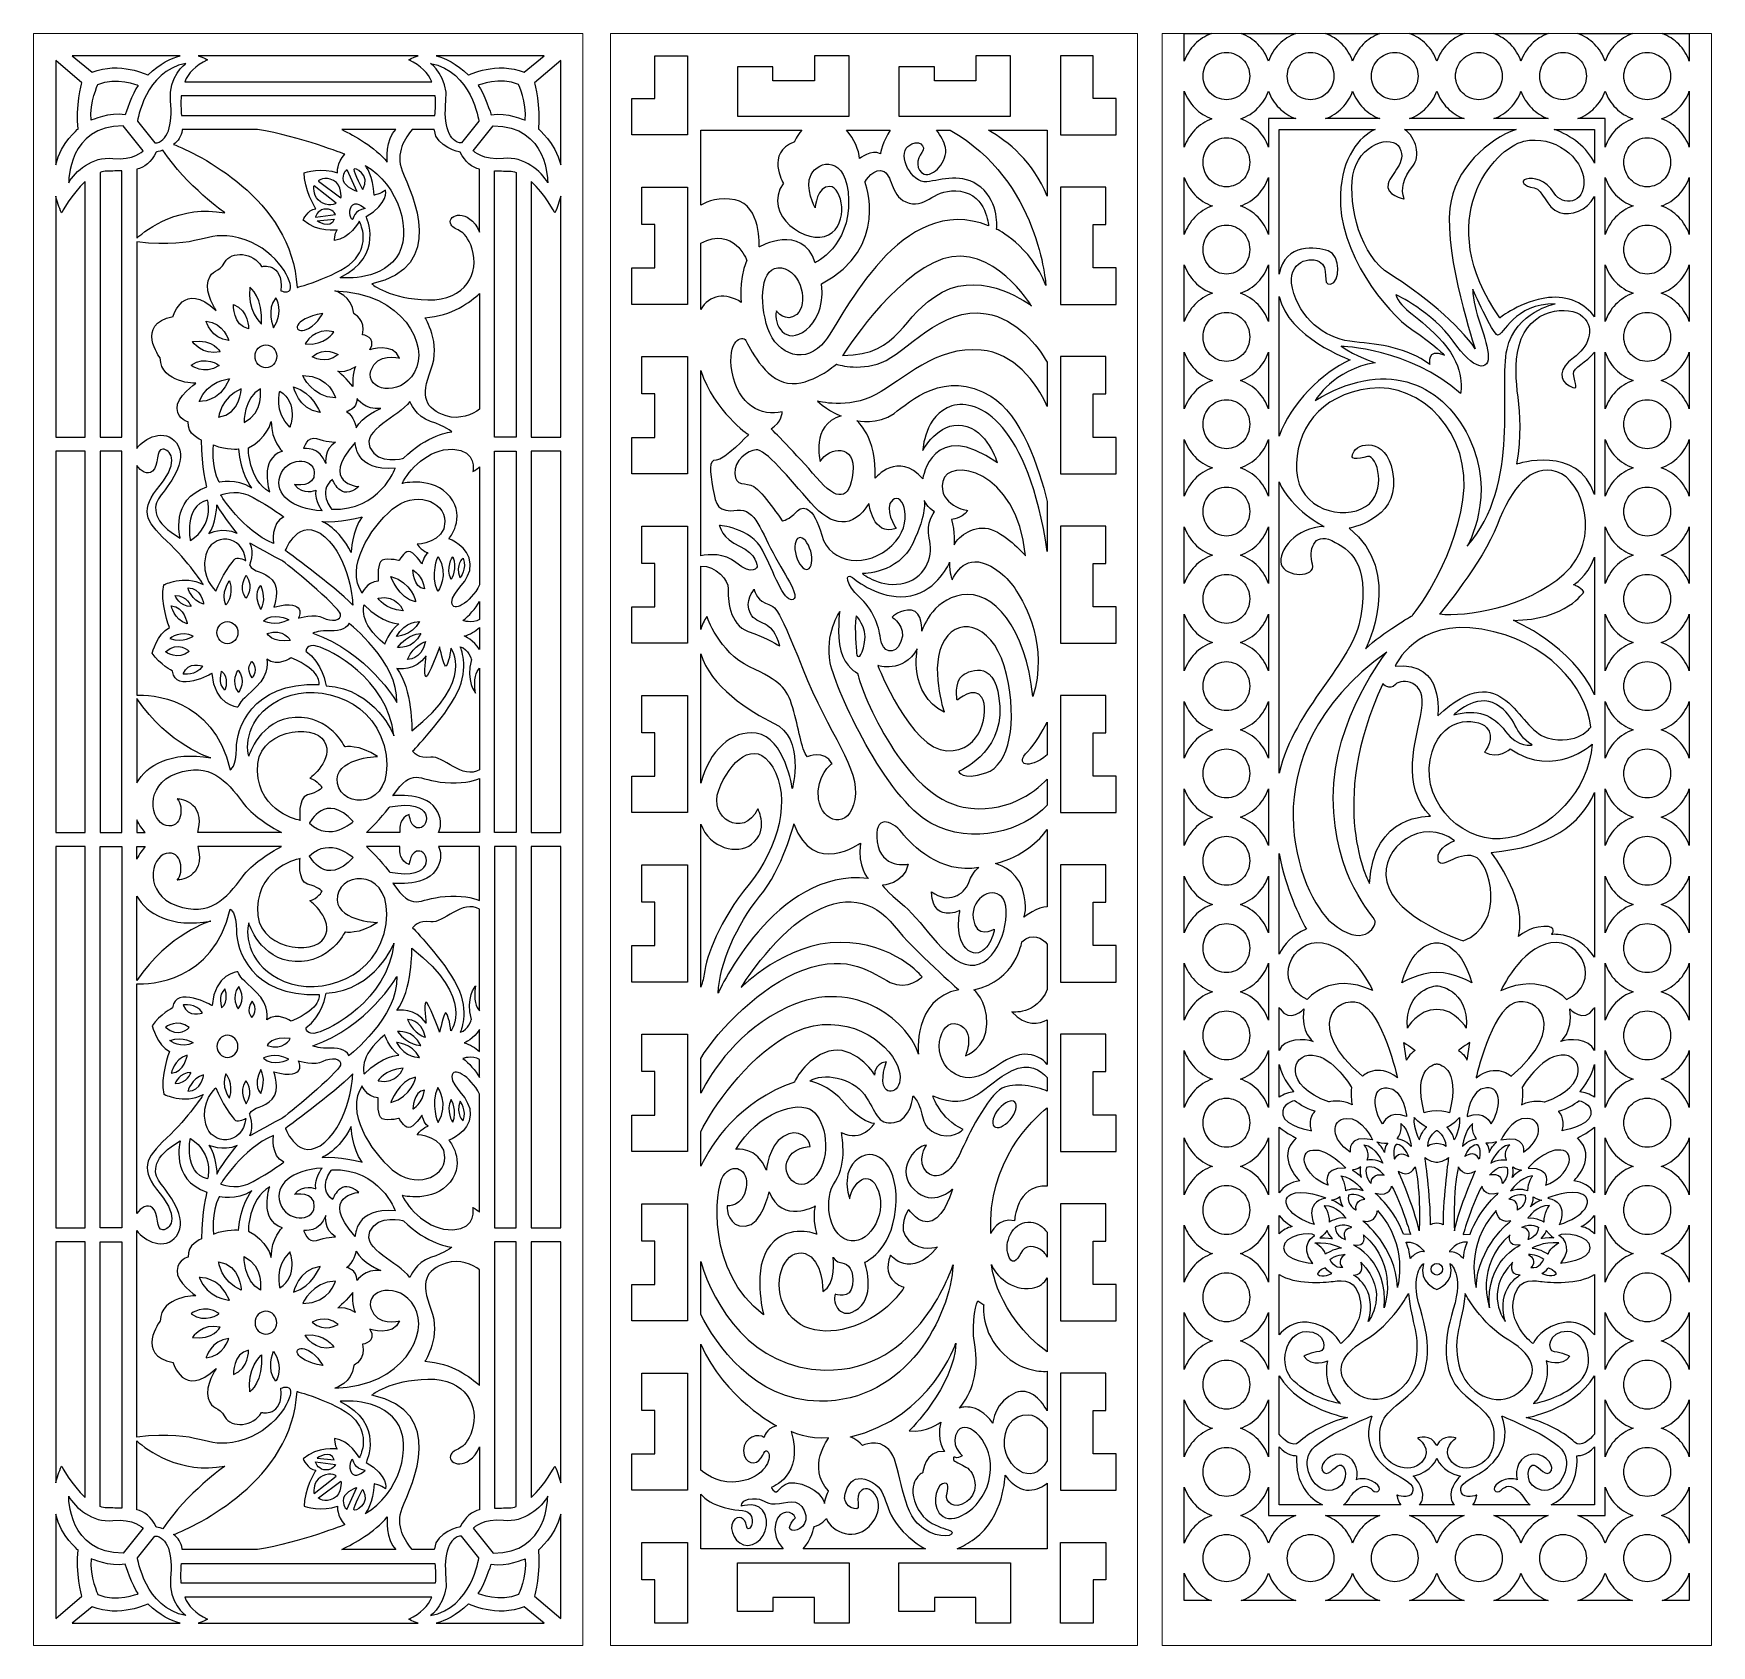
# Model space of a CAD drawing. Header units: millimetres. Extents: x 30.3 to 92.8, y 78.4 to 138.4.
import ezdxf

# ---------------------------------------------------------------- set-up
doc = ezdxf.new("R2010")
doc.units = ezdxf.units.MM
doc.header["$MEASUREMENT"] = 0
doc.layers.add('layer 1', color=7, linetype='Continuous')

msp = doc.modelspace()

# ---------------------------------------------------------------- linework, layer by layer
at = {"layer": 'layer 1', "color": 7, "lineweight": 9}
for points in [[(30.2948, 138.4261), (30.2948, 138.4261), (50.7495, 138.4261), (50.7495, 138.4261), (50.7495, 138.4261), (50.7495, 138.4261), (50.7495, 78.4262), (50.7495, 78.4262), (50.7495, 78.4262), (50.7495, 78.4262), (30.2948, 78.4262), (30.2948, 78.4262), (30.2948, 78.4262), (30.2948, 78.4262), (30.2948, 138.4261), (30.2948, 138.4261)], [(51.7772, 138.4261), (51.7772, 138.4261), (71.407, 138.4261), (71.407, 138.4261), (71.407, 138.4261), (71.407, 138.4261), (71.407, 78.4265), (71.407, 78.4265), (71.407, 78.4265), (71.407, 78.4265), (51.7772, 78.4265), (51.7772, 78.4265), (51.7772, 78.4265), (51.7772, 78.4265), (51.7772, 138.4261), (51.7772, 138.4261)], [(72.3242, 138.4261), (72.3242, 138.4261), (92.7788, 138.4261), (92.7788, 138.4261), (92.7788, 138.4261), (92.7788, 138.4261), (92.7788, 78.4263), (92.7788, 78.4263), (92.7788, 78.4263), (92.7788, 78.4263), (72.3242, 78.4263), (72.3242, 78.4263), (72.3242, 78.4263), (72.3242, 78.4263), (72.3242, 138.4261), (72.3242, 138.4261)]]:
    msp.add_open_spline(points, degree=3, knots=[0, 0, 0, 0, 0.2, 0.2, 0.2, 0.2, 0.4, 0.4, 0.4, 0.4, 0.6, 0.6, 0.6, 0.6, 1, 1, 1, 1], dxfattribs=at)
at = {"layer": 'layer 1', "color": 250}
for points, knots in [([(73.149, 137.4008), (73.2324, 137.6398), (73.3678, 137.854), (73.5415, 138.0295), (73.5415, 138.0295), (73.7153, 138.205), (73.9273, 138.3419), (74.1638, 138.4261), (74.1638, 138.4261), (74.1638, 138.4261), (73.149, 138.4261), (73.149, 138.4261), (73.149, 138.4261), (73.149, 138.4261), (73.149, 137.4008), (73.149, 137.4008)], [0, 0, 0, 0, 0.2, 0.2, 0.2, 0.2, 0.4, 0.4, 0.4, 0.4, 0.6, 0.6, 0.6, 0.6, 1, 1, 1, 1]), ([(75.2683, 138.4261), (75.5049, 138.3419), (75.7169, 138.205), (75.8906, 138.0295), (75.8906, 138.0295), (76.0643, 137.854), (76.1998, 137.6398), (76.2832, 137.4008), (76.2832, 137.4008), (76.3665, 137.6398), (76.502, 137.854), (76.6757, 138.0295), (76.6757, 138.0295), (76.8494, 138.205), (77.0615, 138.3419), (77.298, 138.4261), (77.298, 138.4261), (77.298, 138.4261), (75.2683, 138.4261), (75.2683, 138.4261)], [0, 0, 0, 0, 0.1666667, 0.1666667, 0.1666667, 0.1666667, 0.3333333, 0.3333333, 0.3333333, 0.3333333, 0.5, 0.5, 0.5, 0.5, 0.6666667, 0.6666667, 0.6666667, 0.6666667, 1, 1, 1, 1]), ([(78.4025, 138.4261), (78.639, 138.3419), (78.851, 138.205), (79.0248, 138.0295), (79.0248, 138.0295), (79.1985, 137.854), (79.3339, 137.6398), (79.4173, 137.4008), (79.4173, 137.4008), (79.5007, 137.6398), (79.6362, 137.854), (79.8099, 138.0295), (79.8099, 138.0295), (79.9836, 138.205), (80.1956, 138.3419), (80.4322, 138.4261), (80.4322, 138.4261), (80.4322, 138.4261), (78.4025, 138.4261), (78.4025, 138.4261)], [0, 0, 0, 0, 0.1666667, 0.1666667, 0.1666667, 0.1666667, 0.3333333, 0.3333333, 0.3333333, 0.3333333, 0.5, 0.5, 0.5, 0.5, 0.6666667, 0.6666667, 0.6666667, 0.6666667, 1, 1, 1, 1]), ([(81.5367, 138.4261), (81.7732, 138.3419), (81.9852, 138.205), (82.159, 138.0295), (82.159, 138.0295), (82.3327, 137.854), (82.4681, 137.6398), (82.5515, 137.4008), (82.5515, 137.4008), (82.6349, 137.6398), (82.7703, 137.854), (82.9441, 138.0295), (82.9441, 138.0295), (83.1178, 138.205), (83.3298, 138.3419), (83.5663, 138.4261), (83.5663, 138.4261), (83.5663, 138.4261), (81.5367, 138.4261), (81.5367, 138.4261)], [0, 0, 0, 0, 0.1666667, 0.1666667, 0.1666667, 0.1666667, 0.3333333, 0.3333333, 0.3333333, 0.3333333, 0.5, 0.5, 0.5, 0.5, 0.6666667, 0.6666667, 0.6666667, 0.6666667, 1, 1, 1, 1]), ([(84.6708, 138.4261), (84.9074, 138.3419), (85.1194, 138.205), (85.2931, 138.0295), (85.2931, 138.0295), (85.4669, 137.854), (85.6023, 137.6398), (85.6857, 137.4008), (85.6857, 137.4008), (85.7691, 137.6398), (85.9045, 137.854), (86.0782, 138.0295), (86.0782, 138.0295), (86.252, 138.205), (86.464, 138.3419), (86.7005, 138.4261), (86.7005, 138.4261), (86.7005, 138.4261), (84.6708, 138.4261), (84.6708, 138.4261)], [0, 0, 0, 0, 0.1666667, 0.1666667, 0.1666667, 0.1666667, 0.3333333, 0.3333333, 0.3333333, 0.3333333, 0.5, 0.5, 0.5, 0.5, 0.6666667, 0.6666667, 0.6666667, 0.6666667, 1, 1, 1, 1]), ([(87.805, 138.4261), (88.0416, 138.3419), (88.2536, 138.205), (88.4273, 138.0295), (88.4273, 138.0295), (88.601, 137.854), (88.7365, 137.6398), (88.8199, 137.4008), (88.8199, 137.4008), (88.9032, 137.6398), (89.0387, 137.854), (89.2124, 138.0295), (89.2124, 138.0295), (89.3861, 138.205), (89.5982, 138.3419), (89.8347, 138.4261), (89.8347, 138.4261), (89.8347, 138.4261), (87.805, 138.4261), (87.805, 138.4261)], [0, 0, 0, 0, 0.1666667, 0.1666667, 0.1666667, 0.1666667, 0.3333333, 0.3333333, 0.3333333, 0.3333333, 0.5, 0.5, 0.5, 0.5, 0.6666667, 0.6666667, 0.6666667, 0.6666667, 1, 1, 1, 1]), ([(90.9392, 138.4261), (91.1757, 138.3419), (91.3877, 138.205), (91.5615, 138.0295), (91.5615, 138.0295), (91.7352, 137.854), (91.8706, 137.6398), (91.954, 137.4008), (91.954, 137.4008), (91.954, 137.4008), (91.954, 138.4261), (91.954, 138.4261), (91.954, 138.4261), (91.954, 138.4261), (90.9392, 138.4261), (90.9392, 138.4261)], [0, 0, 0, 0, 0.2, 0.2, 0.2, 0.2, 0.4, 0.4, 0.4, 0.4, 0.6, 0.6, 0.6, 0.6, 1, 1, 1, 1]), ([(35.7557, 137.5929), (35.4177, 137.5176), (35.0102, 137.3185), (34.5566, 136.8836), (34.5566, 136.8836), (34.5566, 136.8836), (33.4836, 137.4012), (32.4804, 136.9871), (32.4804, 136.9871), (32.4804, 136.9871), (31.7366, 137.5929), (31.7366, 137.5929), (31.7366, 137.5929), (31.7366, 137.5929), (35.7557, 137.5929), (35.7557, 137.5929)], [0, 0, 0, 0, 0.2, 0.2, 0.2, 0.2, 0.4, 0.4, 0.4, 0.4, 0.6, 0.6, 0.6, 0.6, 1, 1, 1, 1]), ([(45.1218, 136.6322), (45.1218, 136.6322), (35.9225, 136.6322), (35.9225, 136.6322), (35.9225, 136.6322), (36.0574, 136.9468), (36.3109, 137.2351), (36.7721, 137.4456), (36.7721, 137.4456), (36.7721, 137.4456), (36.6464, 137.5385), (36.4226, 137.5929), (36.4226, 137.5929), (36.4226, 137.5929), (44.6216, 137.5929), (44.6216, 137.5929), (44.6216, 137.5929), (44.3978, 137.5385), (44.2722, 137.4456), (44.2722, 137.4456), (44.2722, 137.4456), (44.7334, 137.2351), (44.9869, 136.9468), (45.1218, 136.6322)], [0, 0, 0, 0, 0.1428571, 0.1428571, 0.1428571, 0.1428571, 0.2857143, 0.2857143, 0.2857143, 0.2857143, 0.4285714, 0.4285714, 0.4285714, 0.4285714, 0.5714286, 0.5714286, 0.5714286, 0.5714286, 0.7142857, 0.7142857, 0.7142857, 0.7142857, 1, 1, 1, 1]), ([(49.3076, 137.5929), (49.3076, 137.5929), (48.5639, 136.9871), (48.5639, 136.9871), (48.5639, 136.9871), (47.5606, 137.4012), (46.4877, 136.8836), (46.4877, 136.8836), (46.4877, 136.8836), (46.0341, 137.3185), (45.6267, 137.5176), (45.2885, 137.5929), (45.2885, 137.5929), (45.2885, 137.5929), (49.3076, 137.5929), (49.3076, 137.5929)], [0, 0, 0, 0, 0.2, 0.2, 0.2, 0.2, 0.4, 0.4, 0.4, 0.4, 0.6, 0.6, 0.6, 0.6, 1, 1, 1, 1]), ([(52.5687, 134.6515), (52.5687, 134.6515), (54.6487, 134.6515), (54.6487, 134.6515), (54.6487, 134.6515), (54.6487, 134.6515), (54.6487, 135.3566), (54.6487, 135.3566), (54.6487, 135.3566), (54.6487, 135.3566), (54.6487, 135.3566), (54.6487, 135.3566), (54.6487, 135.3566), (54.6487, 135.3566), (54.6487, 137.5928), (54.6487, 137.5928), (54.6487, 137.5928), (54.6487, 137.5928), (53.4269, 137.5928), (53.4269, 137.5928), (53.4269, 137.5928), (53.4269, 137.5928), (53.4269, 136.0067), (53.4269, 136.0067), (53.4269, 136.0067), (53.4269, 136.0067), (52.5687, 136.0067), (52.5687, 136.0067), (52.5687, 136.0067), (52.5687, 136.0067), (52.5687, 134.6515), (52.5687, 134.6515)], [0, 0, 0, 0, 0.1111111, 0.1111111, 0.1111111, 0.1111111, 0.2222222, 0.2222222, 0.2222222, 0.2222222, 0.3333333, 0.3333333, 0.3333333, 0.3333333, 0.4444444, 0.4444444, 0.4444444, 0.4444444, 0.5555556, 0.5555556, 0.5555556, 0.5555556, 0.6666667, 0.6666667, 0.6666667, 0.6666667, 0.7777778, 0.7777778, 0.7777778, 0.7777778, 1, 1, 1, 1]), ([(60.6639, 137.5928), (60.6639, 137.5928), (60.6639, 135.3566), (60.6639, 135.3566), (60.6639, 135.3566), (60.6639, 135.3566), (56.5051, 135.3566), (56.5051, 135.3566), (56.5051, 135.3566), (56.5051, 135.3566), (56.5051, 137.1843), (56.5051, 137.1843), (56.5051, 137.1843), (56.5051, 137.1843), (57.8296, 137.1843), (57.8296, 137.1843), (57.8296, 137.1843), (57.8296, 137.1843), (57.8296, 136.6692), (57.8296, 136.6692), (57.8296, 136.6692), (57.8296, 136.6692), (59.3711, 136.6692), (59.3711, 136.6692), (59.3711, 136.6692), (59.3711, 136.6692), (59.3711, 137.5928), (59.3711, 137.5928), (59.3711, 137.5928), (59.3711, 137.5928), (60.6639, 137.5928), (60.6639, 137.5928)], [0, 0, 0, 0, 0.1111111, 0.1111111, 0.1111111, 0.1111111, 0.2222222, 0.2222222, 0.2222222, 0.2222222, 0.3333333, 0.3333333, 0.3333333, 0.3333333, 0.4444444, 0.4444444, 0.4444444, 0.4444444, 0.5555556, 0.5555556, 0.5555556, 0.5555556, 0.6666667, 0.6666667, 0.6666667, 0.6666667, 0.7777778, 0.7777778, 0.7777778, 0.7777778, 1, 1, 1, 1]), ([(66.679, 137.5928), (66.679, 137.5928), (66.679, 135.3566), (66.679, 135.3566), (66.679, 135.3566), (66.679, 135.3566), (62.5203, 135.3566), (62.5203, 135.3566), (62.5203, 135.3566), (62.5203, 135.3566), (62.5203, 137.1843), (62.5203, 137.1843), (62.5203, 137.1843), (62.5203, 137.1843), (63.8447, 137.1843), (63.8447, 137.1843), (63.8447, 137.1843), (63.8447, 137.1843), (63.8447, 136.6692), (63.8447, 136.6692), (63.8447, 136.6692), (63.8447, 136.6692), (65.3863, 136.6692), (65.3863, 136.6692), (65.3863, 136.6692), (65.3863, 136.6692), (65.3863, 137.5928), (65.3863, 137.5928), (65.3863, 137.5928), (65.3863, 137.5928), (66.679, 137.5928), (66.679, 137.5928)], [0, 0, 0, 0, 0.1111111, 0.1111111, 0.1111111, 0.1111111, 0.2222222, 0.2222222, 0.2222222, 0.2222222, 0.3333333, 0.3333333, 0.3333333, 0.3333333, 0.4444444, 0.4444444, 0.4444444, 0.4444444, 0.5555556, 0.5555556, 0.5555556, 0.5555556, 0.6666667, 0.6666667, 0.6666667, 0.6666667, 0.7777778, 0.7777778, 0.7777778, 0.7777778, 1, 1, 1, 1]), ([(70.6155, 134.6515), (70.6155, 134.6515), (68.5354, 134.6515), (68.5354, 134.6515), (68.5354, 134.6515), (68.5354, 134.6515), (68.5354, 135.1178), (68.5354, 135.1178), (68.5354, 135.1178), (68.5354, 135.1178), (68.5354, 135.3566), (68.5354, 135.3566), (68.5354, 135.3566), (68.5354, 135.3566), (68.5354, 136.1511), (68.5354, 136.1511), (68.5354, 136.1511), (68.5354, 136.1511), (68.5354, 137.1843), (68.5354, 137.1843), (68.5354, 137.1843), (68.5354, 137.1843), (68.5354, 137.5928), (68.5354, 137.5928), (68.5354, 137.5928), (68.5354, 137.5928), (69.7493, 137.5928), (69.7493, 137.5928), (69.7493, 137.5928), (69.7493, 137.5928), (69.7493, 136.0067), (69.7493, 136.0067), (69.7493, 136.0067), (69.7493, 136.0067), (70.6155, 136.0067), (70.6155, 136.0067), (70.6155, 136.0067), (70.6155, 136.0067), (70.6155, 134.6515), (70.6155, 134.6515)], [0, 0, 0, 0, 0.0909091, 0.0909091, 0.0909091, 0.0909091, 0.1818182, 0.1818182, 0.1818182, 0.1818182, 0.2727273, 0.2727273, 0.2727273, 0.2727273, 0.3636364, 0.3636364, 0.3636364, 0.3636364, 0.4545455, 0.4545455, 0.4545455, 0.4545455, 0.5454545, 0.5454545, 0.5454545, 0.5454545, 0.6363636, 0.6363636, 0.6363636, 0.6363636, 0.7272727, 0.7272727, 0.7272727, 0.7272727, 0.8181818, 0.8181818, 0.8181818, 0.8181818, 1, 1, 1, 1]), ([(75.3308, 137.4639), (75.1735, 137.6228), (74.9561, 137.7212), (74.7161, 137.7212), (74.7161, 137.7212), (74.476, 137.7212), (74.2587, 137.6228), (74.1014, 137.4639), (74.1014, 137.4639), (73.944, 137.3049), (73.8467, 137.0853), (73.8467, 136.8428), (73.8467, 136.8428), (73.8467, 136.6003), (73.944, 136.3807), (74.1014, 136.2217), (74.1014, 136.2217), (74.2587, 136.0628), (74.476, 135.9644), (74.7161, 135.9644), (74.7161, 135.9644), (74.9561, 135.9644), (75.1735, 136.0628), (75.3308, 136.2217), (75.3308, 136.2217), (75.4881, 136.3807), (75.5854, 136.6003), (75.5854, 136.8428), (75.5854, 136.8428), (75.5854, 137.0853), (75.4881, 137.3049), (75.3308, 137.4639)], [0, 0, 0, 0, 0.1111111, 0.1111111, 0.1111111, 0.1111111, 0.2222222, 0.2222222, 0.2222222, 0.2222222, 0.3333333, 0.3333333, 0.3333333, 0.3333333, 0.4444444, 0.4444444, 0.4444444, 0.4444444, 0.5555556, 0.5555556, 0.5555556, 0.5555556, 0.6666667, 0.6666667, 0.6666667, 0.6666667, 0.7777778, 0.7777778, 0.7777778, 0.7777778, 1, 1, 1, 1]), ([(78.465, 137.4639), (78.3076, 137.6228), (78.0903, 137.7212), (77.8502, 137.7212), (77.8502, 137.7212), (77.6102, 137.7212), (77.3929, 137.6228), (77.2355, 137.4639), (77.2355, 137.4639), (77.0782, 137.3049), (76.9809, 137.0853), (76.9809, 136.8428), (76.9809, 136.8428), (76.9809, 136.6003), (77.0782, 136.3807), (77.2355, 136.2217), (77.2355, 136.2217), (77.3929, 136.0628), (77.6102, 135.9644), (77.8502, 135.9644), (77.8502, 135.9644), (78.0903, 135.9644), (78.3076, 136.0628), (78.465, 136.2217), (78.465, 136.2217), (78.6223, 136.3807), (78.7196, 136.6003), (78.7196, 136.8428), (78.7196, 136.8428), (78.7196, 137.0853), (78.6223, 137.3049), (78.465, 137.4639)], [0, 0, 0, 0, 0.1111111, 0.1111111, 0.1111111, 0.1111111, 0.2222222, 0.2222222, 0.2222222, 0.2222222, 0.3333333, 0.3333333, 0.3333333, 0.3333333, 0.4444444, 0.4444444, 0.4444444, 0.4444444, 0.5555556, 0.5555556, 0.5555556, 0.5555556, 0.6666667, 0.6666667, 0.6666667, 0.6666667, 0.7777778, 0.7777778, 0.7777778, 0.7777778, 1, 1, 1, 1]), ([(81.5991, 137.4639), (81.4418, 137.6228), (81.2245, 137.7212), (80.9844, 137.7212), (80.9844, 137.7212), (80.7444, 137.7212), (80.527, 137.6228), (80.3697, 137.4639), (80.3697, 137.4639), (80.2124, 137.3049), (80.1151, 137.0853), (80.1151, 136.8428), (80.1151, 136.8428), (80.1151, 136.6003), (80.2124, 136.3807), (80.3697, 136.2217), (80.3697, 136.2217), (80.527, 136.0628), (80.7444, 135.9644), (80.9844, 135.9644), (80.9844, 135.9644), (81.2245, 135.9644), (81.4418, 136.0628), (81.5991, 136.2217), (81.5991, 136.2217), (81.7564, 136.3807), (81.8538, 136.6003), (81.8538, 136.8428), (81.8538, 136.8428), (81.8538, 137.0853), (81.7564, 137.3049), (81.5991, 137.4639)], [0, 0, 0, 0, 0.1111111, 0.1111111, 0.1111111, 0.1111111, 0.2222222, 0.2222222, 0.2222222, 0.2222222, 0.3333333, 0.3333333, 0.3333333, 0.3333333, 0.4444444, 0.4444444, 0.4444444, 0.4444444, 0.5555556, 0.5555556, 0.5555556, 0.5555556, 0.6666667, 0.6666667, 0.6666667, 0.6666667, 0.7777778, 0.7777778, 0.7777778, 0.7777778, 1, 1, 1, 1]), ([(84.7333, 137.4639), (84.576, 137.6228), (84.3586, 137.7212), (84.1186, 137.7212), (84.1186, 137.7212), (83.8786, 137.7212), (83.6612, 137.6228), (83.5039, 137.4639), (83.5039, 137.4639), (83.3466, 137.3049), (83.2492, 137.0853), (83.2492, 136.8428), (83.2492, 136.8428), (83.2492, 136.6003), (83.3466, 136.3807), (83.5039, 136.2217), (83.5039, 136.2217), (83.6612, 136.0628), (83.8786, 135.9644), (84.1186, 135.9644), (84.1186, 135.9644), (84.3586, 135.9644), (84.576, 136.0628), (84.7333, 136.2217), (84.7333, 136.2217), (84.8906, 136.3807), (84.9879, 136.6003), (84.9879, 136.8428), (84.9879, 136.8428), (84.9879, 137.0853), (84.8906, 137.3049), (84.7333, 137.4639)], [0, 0, 0, 0, 0.1111111, 0.1111111, 0.1111111, 0.1111111, 0.2222222, 0.2222222, 0.2222222, 0.2222222, 0.3333333, 0.3333333, 0.3333333, 0.3333333, 0.4444444, 0.4444444, 0.4444444, 0.4444444, 0.5555556, 0.5555556, 0.5555556, 0.5555556, 0.6666667, 0.6666667, 0.6666667, 0.6666667, 0.7777778, 0.7777778, 0.7777778, 0.7777778, 1, 1, 1, 1]), ([(87.8675, 137.4639), (87.7102, 137.6228), (87.4928, 137.7212), (87.2528, 137.7212), (87.2528, 137.7212), (87.0127, 137.7212), (86.7954, 137.6228), (86.6381, 137.4639), (86.6381, 137.4639), (86.4807, 137.3049), (86.3834, 137.0853), (86.3834, 136.8428), (86.3834, 136.8428), (86.3834, 136.6003), (86.4807, 136.3807), (86.6381, 136.2217), (86.6381, 136.2217), (86.7954, 136.0628), (87.0127, 135.9644), (87.2528, 135.9644), (87.2528, 135.9644), (87.4928, 135.9644), (87.7102, 136.0628), (87.8675, 136.2217), (87.8675, 136.2217), (88.0248, 136.3807), (88.1221, 136.6003), (88.1221, 136.8428), (88.1221, 136.8428), (88.1221, 137.0853), (88.0248, 137.3049), (87.8675, 137.4639)], [0, 0, 0, 0, 0.1111111, 0.1111111, 0.1111111, 0.1111111, 0.2222222, 0.2222222, 0.2222222, 0.2222222, 0.3333333, 0.3333333, 0.3333333, 0.3333333, 0.4444444, 0.4444444, 0.4444444, 0.4444444, 0.5555556, 0.5555556, 0.5555556, 0.5555556, 0.6666667, 0.6666667, 0.6666667, 0.6666667, 0.7777778, 0.7777778, 0.7777778, 0.7777778, 1, 1, 1, 1]), ([(91.0017, 137.4639), (90.8443, 137.6228), (90.627, 137.7212), (90.3869, 137.7212), (90.3869, 137.7212), (90.1469, 137.7212), (89.9296, 137.6228), (89.7722, 137.4639), (89.7722, 137.4639), (89.6149, 137.3049), (89.5176, 137.0853), (89.5176, 136.8428), (89.5176, 136.8428), (89.5176, 136.6003), (89.6149, 136.3807), (89.7722, 136.2217), (89.7722, 136.2217), (89.9296, 136.0628), (90.1469, 135.9644), (90.3869, 135.9644), (90.3869, 135.9644), (90.627, 135.9644), (90.8443, 136.0628), (91.0017, 136.2217), (91.0017, 136.2217), (91.159, 136.3807), (91.2563, 136.6003), (91.2563, 136.8428), (91.2563, 136.8428), (91.2563, 137.0853), (91.159, 137.3049), (91.0017, 137.4639)], [0, 0, 0, 0, 0.1111111, 0.1111111, 0.1111111, 0.1111111, 0.2222222, 0.2222222, 0.2222222, 0.2222222, 0.3333333, 0.3333333, 0.3333333, 0.3333333, 0.4444444, 0.4444444, 0.4444444, 0.4444444, 0.5555556, 0.5555556, 0.5555556, 0.5555556, 0.6666667, 0.6666667, 0.6666667, 0.6666667, 0.7777778, 0.7777778, 0.7777778, 0.7777778, 1, 1, 1, 1]), ([(31.1196, 137.4257), (31.1196, 137.4257), (32.0902, 136.5878), (32.0902, 136.5878), (32.0902, 136.5878), (32.0902, 136.5878), (31.8533, 135.6856), (31.9509, 134.8722), (31.9509, 134.8722), (31.9509, 134.8722), (31.3313, 134.3894), (31.1196, 133.5358), (31.1196, 133.5358), (31.1196, 133.5358), (31.1196, 137.4257), (31.1196, 137.4257)], [0, 0, 0, 0, 0.2, 0.2, 0.2, 0.2, 0.4, 0.4, 0.4, 0.4, 0.6, 0.6, 0.6, 0.6, 1, 1, 1, 1]), ([(33.7066, 135.4046), (33.7066, 135.4046), (33.9713, 136.2181), (34.1943, 136.4991), (34.1943, 136.4991), (34.1943, 136.4991), (33.367, 136.8469), (32.6894, 136.5287), (32.6894, 136.5287), (32.6894, 136.5287), (32.3828, 135.8779), (32.4386, 135.1976), (32.4386, 135.1976), (32.4386, 135.1976), (33.1353, 135.5082), (33.7066, 135.4046)], [0, 0, 0, 0, 0.2, 0.2, 0.2, 0.2, 0.4, 0.4, 0.4, 0.4, 0.6, 0.6, 0.6, 0.6, 1, 1, 1, 1]), ([(34.8074, 134.3546), (34.8074, 134.3546), (34.1664, 135.168), (34.1664, 135.168), (34.1664, 135.168), (34.1664, 135.168), (34.4451, 137.0463), (35.9639, 137.3125), (35.9639, 137.3125), (35.9639, 137.3125), (35.2951, 136.8244), (35.3926, 135.9223), (35.3926, 135.9223), (35.4902, 135.0201), (35.2812, 134.3694), (34.8074, 134.3546)], [0, 0, 0, 0, 0.2, 0.2, 0.2, 0.2, 0.4, 0.4, 0.4, 0.4, 0.6, 0.6, 0.6, 0.6, 1, 1, 1, 1]), ([(46.2369, 134.3546), (46.2369, 134.3546), (46.8779, 135.168), (46.8779, 135.168), (46.8779, 135.168), (46.8779, 135.168), (46.5992, 137.0463), (45.0803, 137.3125), (45.0803, 137.3125), (45.0803, 137.3125), (45.7492, 136.8244), (45.6516, 135.9223), (45.6516, 135.9223), (45.5541, 135.0201), (45.7631, 134.3694), (46.2369, 134.3546)], [0, 0, 0, 0, 0.2, 0.2, 0.2, 0.2, 0.4, 0.4, 0.4, 0.4, 0.6, 0.6, 0.6, 0.6, 1, 1, 1, 1]), ([(47.3377, 135.4046), (47.3377, 135.4046), (47.0729, 136.2181), (46.85, 136.4991), (46.85, 136.4991), (46.85, 136.4991), (47.6772, 136.8469), (48.3549, 136.5287), (48.3549, 136.5287), (48.3549, 136.5287), (48.6615, 135.8779), (48.6057, 135.1976), (48.6057, 135.1976), (48.6057, 135.1976), (47.909, 135.5082), (47.3377, 135.4046)], [0, 0, 0, 0, 0.2, 0.2, 0.2, 0.2, 0.4, 0.4, 0.4, 0.4, 0.6, 0.6, 0.6, 0.6, 1, 1, 1, 1]), ([(49.9247, 133.5358), (49.713, 134.3895), (49.0934, 134.8722), (49.0934, 134.8722), (49.0934, 134.8722), (49.191, 135.6856), (48.9541, 136.5878), (48.9541, 136.5878), (48.9541, 136.5878), (48.9541, 136.5878), (49.9247, 137.4257), (49.9247, 137.4257), (49.9247, 137.4257), (49.9247, 137.4257), (49.9247, 133.5358), (49.9247, 133.5358)], [0, 0, 0, 0, 0.2, 0.2, 0.2, 0.2, 0.4, 0.4, 0.4, 0.4, 0.6, 0.6, 0.6, 0.6, 1, 1, 1, 1]), ([(73.149, 134.2023), (73.2319, 134.4443), (73.3662, 134.6617), (73.5384, 134.8403), (73.5384, 134.8403), (73.7166, 135.025), (73.9349, 135.1681), (74.1785, 135.2543), (74.1785, 135.2543), (73.936, 135.3381), (73.7188, 135.4769), (73.5415, 135.6561), (73.5415, 135.6561), (73.3678, 135.8316), (73.2324, 136.0458), (73.149, 136.2848), (73.149, 136.2848), (73.149, 136.2848), (73.149, 134.2023), (73.149, 134.2023)], [0, 0, 0, 0, 0.1666667, 0.1666667, 0.1666667, 0.1666667, 0.3333333, 0.3333333, 0.3333333, 0.3333333, 0.5, 0.5, 0.5, 0.5, 0.6666667, 0.6666667, 0.6666667, 0.6666667, 1, 1, 1, 1]), ([(77.298, 135.2595), (77.0615, 135.3437), (76.8494, 135.4806), (76.6757, 135.6561), (76.6757, 135.6561), (76.502, 135.8316), (76.3665, 136.0458), (76.2832, 136.2848), (76.2832, 136.2848), (76.1998, 136.0458), (76.0643, 135.8316), (75.8906, 135.6561), (75.8906, 135.6561), (75.7133, 135.4769), (75.4961, 135.3381), (75.2537, 135.2543), (75.2537, 135.2543), (75.4973, 135.1681), (75.7155, 135.025), (75.8937, 134.8403), (75.8937, 134.8403), (76.0659, 134.6617), (76.2003, 134.4443), (76.2832, 134.2023), (76.2832, 134.2023), (76.2832, 134.2023), (76.2832, 135.2595), (76.2832, 135.2595), (76.2832, 135.2595), (76.2832, 135.2595), (77.298, 135.2595), (77.298, 135.2595)], [0, 0, 0, 0, 0.1111111, 0.1111111, 0.1111111, 0.1111111, 0.2222222, 0.2222222, 0.2222222, 0.2222222, 0.3333333, 0.3333333, 0.3333333, 0.3333333, 0.4444444, 0.4444444, 0.4444444, 0.4444444, 0.5555556, 0.5555556, 0.5555556, 0.5555556, 0.6666667, 0.6666667, 0.6666667, 0.6666667, 0.7777778, 0.7777778, 0.7777778, 0.7777778, 1, 1, 1, 1]), ([(80.4322, 135.2595), (80.1956, 135.3437), (79.9836, 135.4806), (79.8099, 135.6561), (79.8099, 135.6561), (79.6362, 135.8316), (79.5007, 136.0458), (79.4173, 136.2848), (79.4173, 136.2848), (79.3339, 136.0458), (79.1985, 135.8316), (79.0248, 135.6561), (79.0248, 135.6561), (78.8511, 135.4806), (78.639, 135.3437), (78.4025, 135.2595), (78.4025, 135.2595), (78.4025, 135.2595), (80.4322, 135.2595), (80.4322, 135.2595)], [0, 0, 0, 0, 0.1666667, 0.1666667, 0.1666667, 0.1666667, 0.3333333, 0.3333333, 0.3333333, 0.3333333, 0.5, 0.5, 0.5, 0.5, 0.6666667, 0.6666667, 0.6666667, 0.6666667, 1, 1, 1, 1]), ([(83.5663, 135.2595), (83.3298, 135.3437), (83.1178, 135.4806), (82.9441, 135.6561), (82.9441, 135.6561), (82.7703, 135.8316), (82.6349, 136.0458), (82.5515, 136.2848), (82.5515, 136.2848), (82.4681, 136.0458), (82.3327, 135.8316), (82.159, 135.6561), (82.159, 135.6561), (81.9852, 135.4806), (81.7732, 135.3437), (81.5367, 135.2595), (81.5367, 135.2595), (81.5367, 135.2595), (83.5663, 135.2595), (83.5663, 135.2595)], [0, 0, 0, 0, 0.1666667, 0.1666667, 0.1666667, 0.1666667, 0.3333333, 0.3333333, 0.3333333, 0.3333333, 0.5, 0.5, 0.5, 0.5, 0.6666667, 0.6666667, 0.6666667, 0.6666667, 1, 1, 1, 1]), ([(86.7005, 135.2595), (86.464, 135.3437), (86.252, 135.4806), (86.0782, 135.6561), (86.0782, 135.6561), (85.9045, 135.8316), (85.7691, 136.0458), (85.6857, 136.2848), (85.6857, 136.2848), (85.6023, 136.0458), (85.4669, 135.8316), (85.2931, 135.6561), (85.2931, 135.6561), (85.1194, 135.4806), (84.9074, 135.3437), (84.6709, 135.2595), (84.6709, 135.2595), (84.6709, 135.2595), (86.7005, 135.2595), (86.7005, 135.2595)], [0, 0, 0, 0, 0.1666667, 0.1666667, 0.1666667, 0.1666667, 0.3333333, 0.3333333, 0.3333333, 0.3333333, 0.5, 0.5, 0.5, 0.5, 0.6666667, 0.6666667, 0.6666667, 0.6666667, 1, 1, 1, 1]), ([(88.8199, 134.2023), (88.9028, 134.4443), (89.0371, 134.6617), (89.2093, 134.8403), (89.2093, 134.8403), (89.3875, 135.025), (89.6058, 135.1681), (89.8493, 135.2543), (89.8493, 135.2543), (89.6069, 135.3381), (89.3897, 135.4769), (89.2124, 135.6561), (89.2124, 135.6561), (89.0387, 135.8316), (88.9032, 136.0458), (88.8199, 136.2848), (88.8199, 136.2848), (88.7365, 136.0458), (88.601, 135.8316), (88.4273, 135.6561), (88.4273, 135.6561), (88.2536, 135.4806), (88.0416, 135.3437), (87.805, 135.2595), (87.805, 135.2595), (87.805, 135.2595), (88.8199, 135.2595), (88.8199, 135.2595), (88.8199, 135.2595), (88.8199, 135.2595), (88.8199, 134.2023), (88.8199, 134.2023)], [0, 0, 0, 0, 0.1111111, 0.1111111, 0.1111111, 0.1111111, 0.2222222, 0.2222222, 0.2222222, 0.2222222, 0.3333333, 0.3333333, 0.3333333, 0.3333333, 0.4444444, 0.4444444, 0.4444444, 0.4444444, 0.5555556, 0.5555556, 0.5555556, 0.5555556, 0.6666667, 0.6666667, 0.6666667, 0.6666667, 0.7777778, 0.7777778, 0.7777778, 0.7777778, 1, 1, 1, 1]), ([(90.9246, 135.2543), (91.1681, 135.1681), (91.3864, 135.025), (91.5646, 134.8403), (91.5646, 134.8403), (91.7368, 134.6617), (91.8711, 134.4443), (91.954, 134.2023), (91.954, 134.2023), (91.954, 134.2023), (91.954, 136.2848), (91.954, 136.2848), (91.954, 136.2848), (91.8706, 136.0458), (91.7352, 135.8316), (91.5615, 135.6561), (91.5615, 135.6561), (91.3842, 135.4769), (91.167, 135.3381), (90.9246, 135.2543)], [0, 0, 0, 0, 0.1666667, 0.1666667, 0.1666667, 0.1666667, 0.3333333, 0.3333333, 0.3333333, 0.3333333, 0.5, 0.5, 0.5, 0.5, 0.6666667, 0.6666667, 0.6666667, 0.6666667, 1, 1, 1, 1]), ([(35.7944, 136.1145), (35.7944, 136.1145), (45.2499, 136.1145), (45.2499, 136.1145), (45.2499, 136.1145), (45.2761, 135.8592), (45.2591, 135.6047), (45.2409, 135.3751), (45.2409, 135.3751), (45.2409, 135.3751), (35.8034, 135.3751), (35.8034, 135.3751), (35.8034, 135.3751), (35.7852, 135.6047), (35.7682, 135.8592), (35.7944, 136.1145)], [0, 0, 0, 0, 0.2, 0.2, 0.2, 0.2, 0.4, 0.4, 0.4, 0.4, 0.6, 0.6, 0.6, 0.6, 1, 1, 1, 1]), ([(31.6025, 132.8756), (31.6025, 132.8756), (31.5746, 135.0201), (33.6369, 134.9905), (33.6369, 134.9905), (33.6369, 134.9905), (34.3754, 134.0588), (34.3754, 134.0588), (34.3754, 134.0588), (34.3754, 134.0588), (34.0131, 133.689), (33.2468, 133.7778), (33.2468, 133.7778), (32.4804, 133.8665), (31.8394, 133.2897), (31.6025, 132.8756)], [0, 0, 0, 0, 0.2, 0.2, 0.2, 0.2, 0.4, 0.4, 0.4, 0.4, 0.6, 0.6, 0.6, 0.6, 1, 1, 1, 1]), ([(49.4418, 132.8756), (49.4418, 132.8756), (49.4696, 135.0201), (47.4074, 134.9905), (47.4074, 134.9905), (47.4074, 134.9905), (46.6689, 134.0588), (46.6689, 134.0588), (46.6689, 134.0588), (46.6689, 134.0588), (47.0311, 133.689), (47.7975, 133.7778), (47.7975, 133.7778), (48.5639, 133.8665), (49.2049, 133.2897), (49.4418, 132.8756)], [0, 0, 0, 0, 0.2, 0.2, 0.2, 0.2, 0.4, 0.4, 0.4, 0.4, 0.6, 0.6, 0.6, 0.6, 1, 1, 1, 1]), ([(35.8268, 134.8574), (35.8268, 134.8574), (38.6288, 134.8574), (38.6288, 134.8574), (38.6288, 134.8574), (40.2589, 134.5844), (41.8824, 133.9331), (41.8824, 133.9331), (41.8824, 133.9331), (41.5828, 133.6151), (41.6107, 133.238), (41.6107, 133.238), (41.6107, 133.238), (41.0742, 133.4598), (40.3775, 133.2454), (40.3775, 133.2454), (40.3775, 133.2454), (40.3427, 132.6833), (40.8025, 131.9069), (40.8025, 131.9069), (40.8025, 131.9069), (40.496, 131.8625), (40.3357, 131.4854), (40.3357, 131.4854), (40.3357, 131.4854), (40.8652, 130.9973), (41.5968, 131.1156), (41.5968, 131.1156), (41.5968, 131.1156), (41.4923, 130.9677), (41.4992, 130.7237), (41.4992, 130.7237), (41.4992, 130.7237), (42.0636, 130.7681), (42.4189, 131.441), (42.4189, 131.441), (42.4189, 131.441), (42.5304, 131.2487), (42.7673, 130.6276), (42.2795, 130.036), (42.2795, 130.036), (41.7919, 129.4444), (40.1058, 128.9711), (40.1058, 128.9711), (40.1058, 128.9711), (39.9333, 132.3053), (36.3418, 133.963), (35.5112, 134.3027), (35.5112, 134.3027), (35.6717, 134.4262), (35.8043, 134.5967), (35.8246, 134.8278), (35.8246, 134.8278), (35.8254, 134.8375), (35.8262, 134.8474), (35.8268, 134.8574)], [0, 0, 0, 0, 0.0666667, 0.0666667, 0.0666667, 0.0666667, 0.1333333, 0.1333333, 0.1333333, 0.1333333, 0.2, 0.2, 0.2, 0.2, 0.2666667, 0.2666667, 0.2666667, 0.2666667, 0.3333333, 0.3333333, 0.3333333, 0.3333333, 0.4, 0.4, 0.4, 0.4, 0.4666667, 0.4666667, 0.4666667, 0.4666667, 0.5333333, 0.5333333, 0.5333333, 0.5333333, 0.6, 0.6, 0.6, 0.6, 0.6666667, 0.6666667, 0.6666667, 0.6666667, 0.7333333, 0.7333333, 0.7333333, 0.7333333, 0.8, 0.8, 0.8, 0.8, 0.8666667, 0.8666667, 0.8666667, 0.8666667, 1, 1, 1, 1]), ([(41.7704, 134.8574), (41.7704, 134.8574), (43.7846, 134.8574), (43.7846, 134.8574), (43.7846, 134.8574), (43.3979, 134.5095), (43.464, 133.6447), (43.464, 133.6447), (43.464, 133.6447), (42.9867, 134.2134), (42.2681, 134.6219), (41.7704, 134.8574)], [0, 0, 0, 0, 0.25, 0.25, 0.25, 0.25, 0.5, 0.5, 0.5, 0.5, 1, 1, 1, 1]), ([(44.3942, 134.8574), (44.3942, 134.8574), (45.2175, 134.8574), (45.2175, 134.8574), (45.2175, 134.8574), (45.2181, 134.8474), (45.2188, 134.8375), (45.2197, 134.8278), (45.2197, 134.8278), (45.2754, 134.1919), (46.1812, 134.0144), (46.1812, 134.0144), (46.1812, 134.0144), (46.3808, 133.6199), (46.6144, 133.4492), (46.9073, 133.3738), (46.9073, 133.3738), (46.9073, 133.3738), (46.9073, 131.0296), (46.9073, 131.0296), (46.9073, 131.0296), (46.4828, 131.9708), (45.7158, 131.6817), (45.8189, 131.3671), (45.8189, 131.3671), (45.9303, 131.0269), (46.3484, 131.2783), (46.627, 130.4057), (46.627, 130.4057), (46.9057, 129.5332), (46.4041, 128.4831), (44.9828, 128.5127), (44.9828, 128.5127), (43.5615, 128.5422), (42.8927, 129.1043), (42.8927, 129.1043), (42.8927, 129.1043), (45.7213, 129.755), (44.3976, 132.4023), (44.0213, 133.3193), (44.0213, 133.3193), (43.7555, 133.9672), (44.1436, 134.5633), (44.3942, 134.8574)], [0, 0, 0, 0, 0.0833333, 0.0833333, 0.0833333, 0.0833333, 0.1666667, 0.1666667, 0.1666667, 0.1666667, 0.25, 0.25, 0.25, 0.25, 0.3333333, 0.3333333, 0.3333333, 0.3333333, 0.4166667, 0.4166667, 0.4166667, 0.4166667, 0.5, 0.5, 0.5, 0.5, 0.5833333, 0.5833333, 0.5833333, 0.5833333, 0.6666667, 0.6666667, 0.6666667, 0.6666667, 0.75, 0.75, 0.75, 0.75, 0.8333333, 0.8333333, 0.8333333, 0.8333333, 1, 1, 1, 1]), ([(55.1403, 132.0332), (55.4004, 132.1863), (55.835, 132.3478), (56.4164, 132.2337), (56.4164, 132.2337), (57.4076, 132.039), (57.3117, 130.482), (57.3117, 130.482), (57.3117, 130.482), (57.3117, 130.482), (58.921, 131.375), (59.4006, 129.8981), (59.4006, 129.8981), (59.4006, 129.8981), (60.7008, 130.5049), (60.6475, 132.2337), (60.6475, 132.2337), (60.5942, 133.9624), (59.5072, 133.6876), (59.2514, 133.1839), (59.2514, 133.1839), (58.9956, 132.6802), (59.4006, 131.936), (59.4006, 131.936), (59.4006, 131.936), (59.4006, 131.936), (59.4645, 132.7603), (59.9441, 132.7374), (59.9441, 132.7374), (60.4237, 132.7145), (60.6688, 131.3407), (59.9015, 130.9285), (59.9015, 130.9285), (59.1341, 130.5164), (57.3863, 131.6498), (58.2176, 132.8633), (58.2176, 132.8633), (58.2176, 132.8633), (57.5355, 133.9853), (58.6332, 134.3975), (58.6332, 134.3975), (58.6332, 134.3975), (58.7039, 134.6181), (58.905, 134.8286), (58.905, 134.8286), (58.905, 134.8286), (55.1403, 134.8286), (55.1403, 134.8286), (55.1403, 134.8286), (55.1403, 134.8286), (55.1403, 132.0332), (55.1403, 132.0332)], [0, 0, 0, 0, 0.0714286, 0.0714286, 0.0714286, 0.0714286, 0.1428571, 0.1428571, 0.1428571, 0.1428571, 0.2142857, 0.2142857, 0.2142857, 0.2142857, 0.2857143, 0.2857143, 0.2857143, 0.2857143, 0.3571429, 0.3571429, 0.3571429, 0.3571429, 0.4285714, 0.4285714, 0.4285714, 0.4285714, 0.5, 0.5, 0.5, 0.5, 0.5714286, 0.5714286, 0.5714286, 0.5714286, 0.6428571, 0.6428571, 0.6428571, 0.6428571, 0.7142857, 0.7142857, 0.7142857, 0.7142857, 0.7857143, 0.7857143, 0.7857143, 0.7857143, 0.8571429, 0.8571429, 0.8571429, 0.8571429, 1, 1, 1, 1]), ([(60.5662, 134.8286), (60.8646, 134.5107), (61.0342, 134.0619), (61.0525, 133.7792), (61.0525, 133.7792), (61.0525, 133.7792), (61.5001, 134.1227), (61.8305, 133.951), (61.8305, 133.951), (61.8305, 133.951), (61.9333, 134.4434), (62.1942, 134.8286), (62.1942, 134.8286), (62.1942, 134.8286), (60.5662, 134.8286), (60.5662, 134.8286)], [0, 0, 0, 0, 0.2, 0.2, 0.2, 0.2, 0.4, 0.4, 0.4, 0.4, 0.6, 0.6, 0.6, 0.6, 1, 1, 1, 1]), ([(63.9197, 134.8286), (64.0908, 134.6322), (64.1992, 134.3975), (64.2498, 134.1799), (64.2498, 134.1799), (64.3671, 133.6762), (63.7809, 133.0694), (63.4612, 133.1954), (63.4612, 133.1954), (63.1414, 133.3213), (63.1734, 133.7792), (63.3759, 133.9968), (63.3759, 133.9968), (63.5784, 134.2143), (63.248, 134.5577), (62.8537, 134.2257), (62.8537, 134.2257), (62.4593, 133.8937), (62.9922, 132.8519), (63.5571, 132.9091), (63.5571, 132.9091), (64.1219, 132.9664), (64.868, 133.2755), (65.5714, 132.7031), (65.5714, 132.7031), (66.2748, 132.1306), (66.1576, 131.146), (66.1576, 131.146), (66.1576, 131.146), (66.1576, 131.146), (67.4258, 130.5393), (67.9907, 129.0509), (67.9907, 129.0509), (67.9907, 129.0509), (67.7666, 132.9478), (64.4313, 134.8286), (64.4313, 134.8286), (64.4313, 134.8286), (63.9197, 134.8286), (63.9197, 134.8286)], [0, 0, 0, 0, 0.0909091, 0.0909091, 0.0909091, 0.0909091, 0.1818182, 0.1818182, 0.1818182, 0.1818182, 0.2727273, 0.2727273, 0.2727273, 0.2727273, 0.3636364, 0.3636364, 0.3636364, 0.3636364, 0.4545455, 0.4545455, 0.4545455, 0.4545455, 0.5454545, 0.5454545, 0.5454545, 0.5454545, 0.6363636, 0.6363636, 0.6363636, 0.6363636, 0.7272727, 0.7272727, 0.7272727, 0.7272727, 0.8181818, 0.8181818, 0.8181818, 0.8181818, 1, 1, 1, 1]), ([(65.852, 134.8286), (66.592, 134.408), (67.5208, 133.656), (68.0439, 132.3788), (68.0439, 132.3788), (68.0439, 132.3788), (68.0439, 134.8286), (68.0439, 134.8286), (68.0439, 134.8286), (68.0439, 134.8286), (65.852, 134.8286), (65.852, 134.8286)], [0, 0, 0, 0, 0.25, 0.25, 0.25, 0.25, 0.5, 0.5, 0.5, 0.5, 1, 1, 1, 1]), ([(75.3277, 134.284), (75.1713, 134.4462), (74.9551, 134.5465), (74.7161, 134.5465), (74.7161, 134.5465), (74.4771, 134.5465), (74.2608, 134.4462), (74.1045, 134.284), (74.1045, 134.284), (73.9452, 134.1189), (73.8467, 133.8893), (73.8467, 133.6345), (73.8467, 133.6345), (73.8467, 133.3796), (73.9452, 133.15), (74.1045, 132.9849), (74.1045, 132.9849), (74.2608, 132.8228), (74.4771, 132.7224), (74.7161, 132.7224), (74.7161, 132.7224), (74.9551, 132.7224), (75.1713, 132.8228), (75.3277, 132.9849), (75.3277, 132.9849), (75.4869, 133.15), (75.5854, 133.3796), (75.5854, 133.6345), (75.5854, 133.6345), (75.5854, 133.8893), (75.4869, 134.1189), (75.3277, 134.284)], [0, 0, 0, 0, 0.1111111, 0.1111111, 0.1111111, 0.1111111, 0.2222222, 0.2222222, 0.2222222, 0.2222222, 0.3333333, 0.3333333, 0.3333333, 0.3333333, 0.4444444, 0.4444444, 0.4444444, 0.4444444, 0.5555556, 0.5555556, 0.5555556, 0.5555556, 0.6666667, 0.6666667, 0.6666667, 0.6666667, 0.7777778, 0.7777778, 0.7777778, 0.7777778, 1, 1, 1, 1]), ([(76.6791, 129.4752), (76.9062, 130.6477), (78.0752, 130.4788), (78.5048, 130.3332), (78.5048, 130.3332), (78.989, 130.1692), (78.9597, 129.1551), (78.5929, 129.0954), (78.5929, 129.0954), (78.226, 129.0358), (78.6075, 129.7367), (78.1673, 129.9455), (78.1673, 129.9455), (77.7272, 130.1543), (76.8615, 129.856), (77.2283, 128.7524), (77.2283, 128.7524), (77.5951, 127.6489), (78.5195, 127.0374), (79.4879, 126.9479), (79.4879, 126.9479), (80.4563, 126.8585), (81.4247, 126.7391), (82.2904, 126.1128), (82.2904, 126.1128), (82.2904, 126.1128), (82.1437, 126.7242), (82.8333, 126.4558), (82.8333, 126.4558), (82.8333, 126.4558), (82.5252, 126.7988), (81.6155, 127.4102), (81.6155, 127.4102), (80.7057, 128.0217), (78.857, 130.2885), (78.9597, 132.436), (78.9597, 132.436), (79.0269, 133.8417), (79.6536, 134.57), (80.2514, 134.8595), (80.2514, 134.8595), (80.2514, 134.8595), (76.6791, 134.8595), (76.6791, 134.8595), (76.6791, 134.8595), (76.6791, 134.8595), (76.6791, 129.4752), (76.6791, 129.4752)], [0, 0, 0, 0, 0.0769231, 0.0769231, 0.0769231, 0.0769231, 0.1538462, 0.1538462, 0.1538462, 0.1538462, 0.2307692, 0.2307692, 0.2307692, 0.2307692, 0.3076923, 0.3076923, 0.3076923, 0.3076923, 0.3846154, 0.3846154, 0.3846154, 0.3846154, 0.4615385, 0.4615385, 0.4615385, 0.4615385, 0.5384615, 0.5384615, 0.5384615, 0.5384615, 0.6153846, 0.6153846, 0.6153846, 0.6153846, 0.6923077, 0.6923077, 0.6923077, 0.6923077, 0.7692308, 0.7692308, 0.7692308, 0.7692308, 0.8461538, 0.8461538, 0.8461538, 0.8461538, 1, 1, 1, 1]), ([(81.3534, 134.8595), (81.784, 134.5525), (81.9563, 133.8594), (81.6595, 133.4949), (81.6595, 133.4949), (81.3073, 133.0624), (81.19, 132.615), (81.3367, 132.272), (81.3367, 132.272), (81.3367, 132.272), (80.603, 132.4211), (80.7351, 132.8387), (80.7351, 132.8387), (80.8671, 133.2562), (81.4394, 133.6142), (81.1753, 134.166), (81.1753, 134.166), (80.9112, 134.7178), (79.6053, 134.3002), (79.4292, 133.1519), (79.4292, 133.1519), (79.2531, 132.0035), (79.708, 130.1245), (80.8085, 129.4683), (80.8085, 129.4683), (81.9089, 128.8121), (83.4202, 127.5445), (83.9778, 126.6944), (83.9778, 126.6944), (83.9778, 126.6944), (82.8333, 130.0946), (83.0387, 131.929), (83.0387, 131.929), (83.2035, 133.4003), (84.4774, 134.4924), (85.5052, 134.8595), (85.5052, 134.8595), (85.5052, 134.8595), (81.3534, 134.8595), (81.3534, 134.8595)], [0, 0, 0, 0, 0.0909091, 0.0909091, 0.0909091, 0.0909091, 0.1818182, 0.1818182, 0.1818182, 0.1818182, 0.2727273, 0.2727273, 0.2727273, 0.2727273, 0.3636364, 0.3636364, 0.3636364, 0.3636364, 0.4545455, 0.4545455, 0.4545455, 0.4545455, 0.5454545, 0.5454545, 0.5454545, 0.5454545, 0.6363636, 0.6363636, 0.6363636, 0.6363636, 0.7272727, 0.7272727, 0.7272727, 0.7272727, 0.8181818, 0.8181818, 0.8181818, 0.8181818, 1, 1, 1, 1]), ([(88.424, 132.365), (88.1478, 131.8304), (87.5295, 131.6224), (87.1251, 131.7649), (87.1251, 131.7649), (86.5749, 131.9588), (86.5456, 132.615), (86.1714, 132.6821), (86.1714, 132.6821), (85.7972, 132.7492), (85.6285, 132.9356), (85.8853, 133.0102), (85.8853, 133.0102), (86.1421, 133.0847), (86.6042, 132.9878), (86.9197, 132.4882), (86.9197, 132.4882), (87.2352, 131.9886), (88.0642, 132.0781), (88.0275, 132.9431), (88.0275, 132.9431), (87.9908, 133.808), (86.927, 134.673), (85.7972, 134.4195), (85.7972, 134.4195), (84.6674, 134.166), (82.3344, 131.4965), (84.9022, 127.8427), (84.9022, 127.8427), (84.9022, 127.8427), (85.6652, 128.4691), (86.707, 128.5958), (86.707, 128.5958), (87.4304, 128.6839), (88.0935, 128.3655), (88.424, 127.8782), (88.424, 127.8782), (88.424, 127.8782), (88.424, 132.365), (88.424, 132.365)], [0, 0, 0, 0, 0.0909091, 0.0909091, 0.0909091, 0.0909091, 0.1818182, 0.1818182, 0.1818182, 0.1818182, 0.2727273, 0.2727273, 0.2727273, 0.2727273, 0.3636364, 0.3636364, 0.3636364, 0.3636364, 0.4545455, 0.4545455, 0.4545455, 0.4545455, 0.5454545, 0.5454545, 0.5454545, 0.5454545, 0.6363636, 0.6363636, 0.6363636, 0.6363636, 0.7272727, 0.7272727, 0.7272727, 0.7272727, 0.8181818, 0.8181818, 0.8181818, 0.8181818, 1, 1, 1, 1]), ([(86.9226, 134.8595), (87.5556, 134.6414), (88.1588, 134.1769), (88.424, 133.6067), (88.424, 133.6067), (88.424, 133.6067), (88.424, 134.8595), (88.424, 134.8595), (88.424, 134.8595), (88.424, 134.8595), (86.9226, 134.8595), (86.9226, 134.8595)], [0, 0, 0, 0, 0.25, 0.25, 0.25, 0.25, 0.5, 0.5, 0.5, 0.5, 1, 1, 1, 1]), ([(90.9986, 134.284), (90.8422, 134.4462), (90.626, 134.5465), (90.3869, 134.5465), (90.3869, 134.5465), (90.1479, 134.5465), (89.9317, 134.4462), (89.7753, 134.284), (89.7753, 134.284), (89.6161, 134.1189), (89.5176, 133.8893), (89.5176, 133.6345), (89.5176, 133.6345), (89.5176, 133.3796), (89.6161, 133.15), (89.7753, 132.9849), (89.7753, 132.9849), (89.9317, 132.8228), (90.1479, 132.7224), (90.3869, 132.7224), (90.3869, 132.7224), (90.626, 132.7224), (90.8422, 132.8228), (90.9986, 132.9849), (90.9986, 132.9849), (91.1578, 133.15), (91.2563, 133.3796), (91.2563, 133.6345), (91.2563, 133.6345), (91.2563, 133.8893), (91.1578, 134.1189), (90.9986, 134.284)], [0, 0, 0, 0, 0.1111111, 0.1111111, 0.1111111, 0.1111111, 0.2222222, 0.2222222, 0.2222222, 0.2222222, 0.3333333, 0.3333333, 0.3333333, 0.3333333, 0.4444444, 0.4444444, 0.4444444, 0.4444444, 0.5555556, 0.5555556, 0.5555556, 0.5555556, 0.6666667, 0.6666667, 0.6666667, 0.6666667, 0.7777778, 0.7777778, 0.7777778, 0.7777778, 1, 1, 1, 1]), ([(34.137, 130.8125), (34.137, 130.8125), (34.137, 133.3738), (34.137, 133.3738), (34.137, 133.3738), (34.4299, 133.4492), (34.6635, 133.6199), (34.8631, 134.0144), (34.8631, 134.0144), (34.8631, 134.0144), (34.9672, 134.0348), (35.107, 134.0866), (35.107, 134.0866), (36.0034, 132.7422), (37.4165, 131.7516), (37.4165, 131.7516), (37.4165, 131.7516), (35.7545, 132.0657), (34.5298, 131.1561), (34.137, 130.8125)], [0, 0, 0, 0, 0.1666667, 0.1666667, 0.1666667, 0.1666667, 0.3333333, 0.3333333, 0.3333333, 0.3333333, 0.5, 0.5, 0.5, 0.5, 0.6666667, 0.6666667, 0.6666667, 0.6666667, 1, 1, 1, 1]), ([(33.5853, 123.3968), (33.5853, 123.3968), (32.7715, 123.3968), (32.7715, 123.3968), (32.7715, 123.3968), (32.7715, 123.3968), (32.7715, 133.2577), (32.7715, 133.2577), (32.7715, 133.2577), (32.8543, 133.2851), (32.9386, 133.3017), (33.0238, 133.3045), (33.0238, 133.3045), (33.2285, 133.3113), (33.4148, 133.3103), (33.5853, 133.3144), (33.5853, 133.3144), (33.5853, 133.3144), (33.5853, 123.3968), (33.5853, 123.3968)], [0, 0, 0, 0, 0.1666667, 0.1666667, 0.1666667, 0.1666667, 0.3333333, 0.3333333, 0.3333333, 0.3333333, 0.5, 0.5, 0.5, 0.5, 0.6666667, 0.6666667, 0.6666667, 0.6666667, 1, 1, 1, 1]), ([(41.7431, 132.3136), (41.7431, 132.3136), (40.9001, 132.9348), (40.9001, 132.9348), (40.9001, 132.9348), (40.9001, 132.9348), (41.1369, 133.1418), (41.4644, 132.957), (41.4644, 132.957), (41.7919, 132.7721), (41.7431, 132.3136), (41.7431, 132.3136)], [0, 0, 0, 0, 0.25, 0.25, 0.25, 0.25, 0.5, 0.5, 0.5, 0.5, 1, 1, 1, 1]), ([(42.6488, 133.5116), (42.6488, 133.5116), (42.9693, 133.1196), (42.9763, 132.4097), (42.9763, 132.4097), (42.9763, 132.4097), (43.2201, 132.4541), (43.4013, 132.5946), (43.4013, 132.5946), (43.4013, 132.5946), (43.5267, 132.1065), (42.6836, 131.6111), (42.6836, 131.6111), (42.6836, 131.6111), (43.3804, 130.1691), (41.7082, 129.3409), (41.7082, 129.3409), (41.7082, 129.3409), (43.1365, 129.1856), (43.7984, 130.073), (43.7984, 130.073), (44.4603, 130.9604), (43.882, 132.846), (42.6488, 133.5116)], [0, 0, 0, 0, 0.1428571, 0.1428571, 0.1428571, 0.1428571, 0.2857143, 0.2857143, 0.2857143, 0.2857143, 0.4285714, 0.4285714, 0.4285714, 0.4285714, 0.5714286, 0.5714286, 0.5714286, 0.5714286, 0.7142857, 0.7142857, 0.7142857, 0.7142857, 1, 1, 1, 1]), ([(42.3353, 132.5502), (42.3353, 132.5502), (41.9591, 133.3637), (41.9591, 133.3637), (41.9591, 133.3637), (41.9591, 133.3637), (41.7779, 133.201), (41.8406, 132.9496), (41.8406, 132.9496), (41.9033, 132.6981), (42.3353, 132.5502), (42.3353, 132.5502)], [0, 0, 0, 0, 0.25, 0.25, 0.25, 0.25, 0.5, 0.5, 0.5, 0.5, 1, 1, 1, 1]), ([(42.5513, 132.6168), (42.5513, 132.6168), (42.2168, 133.2527), (42.2168, 133.3637), (42.2168, 133.3637), (42.2168, 133.4746), (42.8857, 133.1788), (42.5513, 132.6168)], [0, 0, 0, 0, 0.3333333, 0.3333333, 0.3333333, 0.3333333, 1, 1, 1, 1]), ([(47.4589, 123.3968), (47.4589, 123.3968), (48.2728, 123.3968), (48.2728, 123.3968), (48.2728, 123.3968), (48.2728, 123.3968), (48.2728, 133.2577), (48.2728, 133.2577), (48.2728, 133.2577), (48.19, 133.2851), (48.1057, 133.3017), (48.0205, 133.3045), (48.0205, 133.3045), (47.8158, 133.3113), (47.6295, 133.3103), (47.4589, 133.3144), (47.4589, 133.3144), (47.4589, 133.3144), (47.4589, 123.3968), (47.4589, 123.3968)], [0, 0, 0, 0, 0.1666667, 0.1666667, 0.1666667, 0.1666667, 0.3333333, 0.3333333, 0.3333333, 0.3333333, 0.5, 0.5, 0.5, 0.5, 0.6666667, 0.6666667, 0.6666667, 0.6666667, 1, 1, 1, 1]), ([(57.9618, 128.1007), (57.9618, 128.1007), (58.2922, 127.6313), (58.7185, 127.9747), (58.7185, 127.9747), (59.1448, 128.3182), (58.921, 129.589), (58.143, 129.7035), (58.143, 129.7035), (57.365, 129.818), (57.301, 128.4441), (57.6421, 127.4481), (57.6421, 127.4481), (57.9831, 126.4521), (59.0702, 126.0628), (59.7736, 126.9902), (59.7736, 126.9902), (60.477, 127.9175), (62.5953, 132.5768), (65.857, 131.2715), (65.857, 131.2715), (65.857, 131.2715), (65.7952, 132.4054), (64.8147, 132.5542), (64.8147, 132.5542), (63.8342, 132.7031), (63.5891, 131.9245), (62.8963, 132.1192), (62.8963, 132.1192), (62.2036, 132.3138), (62.3208, 133.0809), (61.9691, 133.2869), (61.9691, 133.2869), (61.6174, 133.493), (61.255, 132.9091), (61.255, 132.9091), (61.255, 132.9091), (61.255, 132.9091), (62.2142, 130.4591), (59.635, 129.1082), (59.635, 129.1082), (59.635, 129.1082), (59.8375, 128.0205), (59.0702, 127.4023), (59.0702, 127.4023), (58.3028, 126.7841), (57.8232, 127.5969), (57.9618, 128.1007)], [0, 0, 0, 0, 0.0769231, 0.0769231, 0.0769231, 0.0769231, 0.1538462, 0.1538462, 0.1538462, 0.1538462, 0.2307692, 0.2307692, 0.2307692, 0.2307692, 0.3076923, 0.3076923, 0.3076923, 0.3076923, 0.3846154, 0.3846154, 0.3846154, 0.3846154, 0.4615385, 0.4615385, 0.4615385, 0.4615385, 0.5384615, 0.5384615, 0.5384615, 0.5384615, 0.6153846, 0.6153846, 0.6153846, 0.6153846, 0.6923077, 0.6923077, 0.6923077, 0.6923077, 0.7692308, 0.7692308, 0.7692308, 0.7692308, 0.8461538, 0.8461538, 0.8461538, 0.8461538, 1, 1, 1, 1]), ([(31.1196, 132.3723), (31.1657, 132.1752), (31.2365, 131.9682), (31.3378, 131.7516), (31.3378, 131.7516), (31.3378, 131.7516), (31.7047, 132.4552), (32.2198, 132.9153), (32.2198, 132.9153), (32.2198, 132.9153), (32.2198, 123.3968), (32.2198, 123.3968), (32.2198, 123.3968), (32.2198, 123.3968), (31.1196, 123.3968), (31.1196, 123.3968), (31.1196, 123.3968), (31.1196, 123.3968), (31.1196, 132.3723), (31.1196, 132.3723)], [0, 0, 0, 0, 0.1666667, 0.1666667, 0.1666667, 0.1666667, 0.3333333, 0.3333333, 0.3333333, 0.3333333, 0.5, 0.5, 0.5, 0.5, 0.6666667, 0.6666667, 0.6666667, 0.6666667, 1, 1, 1, 1]), ([(41.5689, 132.1287), (41.5689, 132.1287), (40.7398, 132.7647), (40.7398, 132.7647), (40.7398, 132.7647), (40.7398, 132.7647), (40.698, 132.4319), (40.8931, 132.2323), (40.8931, 132.2323), (41.0882, 132.0326), (41.4853, 131.9956), (41.5689, 132.1287)], [0, 0, 0, 0, 0.25, 0.25, 0.25, 0.25, 0.5, 0.5, 0.5, 0.5, 1, 1, 1, 1]), ([(49.9247, 123.3968), (49.9247, 123.3968), (48.8245, 123.3968), (48.8245, 123.3968), (48.8245, 123.3968), (48.8245, 123.3968), (48.8245, 132.9153), (48.8245, 132.9153), (48.8245, 132.9153), (49.3396, 132.4552), (49.7065, 131.7516), (49.7065, 131.7516), (49.7065, 131.7516), (49.8078, 131.9682), (49.8785, 132.1752), (49.9247, 132.3723), (49.9247, 132.3723), (49.9247, 132.3723), (49.9247, 123.3968), (49.9247, 123.3968)], [0, 0, 0, 0, 0.1666667, 0.1666667, 0.1666667, 0.1666667, 0.3333333, 0.3333333, 0.3333333, 0.3333333, 0.5, 0.5, 0.5, 0.5, 0.6666667, 0.6666667, 0.6666667, 0.6666667, 1, 1, 1, 1]), ([(54.6487, 132.7053), (54.6487, 132.7053), (52.9473, 132.7053), (52.9473, 132.7053), (52.9473, 132.7053), (52.9473, 132.7053), (52.9473, 131.3168), (52.9473, 131.3168), (52.9473, 131.3168), (52.9473, 131.3168), (53.4269, 131.3168), (53.4269, 131.3168), (53.4269, 131.3168), (53.4269, 131.3168), (53.4269, 129.7006), (53.4269, 129.7006), (53.4269, 129.7006), (53.4269, 129.7006), (52.5687, 129.7006), (52.5687, 129.7006), (52.5687, 129.7006), (52.5687, 129.7006), (52.5687, 128.3454), (52.5687, 128.3454), (52.5687, 128.3454), (52.5687, 128.3454), (54.6487, 128.3454), (54.6487, 128.3454), (54.6487, 128.3454), (54.6487, 128.3454), (54.6487, 132.7053), (54.6487, 132.7053)], [0, 0, 0, 0, 0.1111111, 0.1111111, 0.1111111, 0.1111111, 0.2222222, 0.2222222, 0.2222222, 0.2222222, 0.3333333, 0.3333333, 0.3333333, 0.3333333, 0.4444444, 0.4444444, 0.4444444, 0.4444444, 0.5555556, 0.5555556, 0.5555556, 0.5555556, 0.6666667, 0.6666667, 0.6666667, 0.6666667, 0.7777778, 0.7777778, 0.7777778, 0.7777778, 1, 1, 1, 1]), ([(68.5354, 132.7053), (68.5354, 132.7053), (70.2289, 132.7053), (70.2289, 132.7053), (70.2289, 132.7053), (70.2289, 132.7053), (70.2289, 131.3168), (70.2289, 131.3168), (70.2289, 131.3168), (70.2289, 131.3168), (69.7493, 131.3168), (69.7493, 131.3168), (69.7493, 131.3168), (69.7493, 131.3168), (69.7493, 129.7006), (69.7493, 129.7006), (69.7493, 129.7006), (69.7493, 129.7006), (70.6155, 129.7006), (70.6155, 129.7006), (70.6155, 129.7006), (70.6155, 129.7006), (70.6155, 128.3454), (70.6155, 128.3454), (70.6155, 128.3454), (70.6155, 128.3454), (68.5354, 128.3454), (68.5354, 128.3454), (68.5354, 128.3454), (68.5354, 128.3454), (68.5354, 132.7053), (68.5354, 132.7053)], [0, 0, 0, 0, 0.1111111, 0.1111111, 0.1111111, 0.1111111, 0.2222222, 0.2222222, 0.2222222, 0.2222222, 0.3333333, 0.3333333, 0.3333333, 0.3333333, 0.4444444, 0.4444444, 0.4444444, 0.4444444, 0.5555556, 0.5555556, 0.5555556, 0.5555556, 0.6666667, 0.6666667, 0.6666667, 0.6666667, 0.7777778, 0.7777778, 0.7777778, 0.7777778, 1, 1, 1, 1]), ([(73.149, 130.9523), (73.2319, 131.1943), (73.3662, 131.4117), (73.5384, 131.5903), (73.5384, 131.5903), (73.7202, 131.7787), (73.9437, 131.9239), (74.1932, 132.0095), (74.1932, 132.0095), (73.9437, 132.095), (73.7202, 132.2402), (73.5384, 132.4286), (73.5384, 132.4286), (73.3662, 132.6072), (73.2319, 132.8246), (73.149, 133.0666), (73.149, 133.0666), (73.149, 133.0666), (73.149, 130.9523), (73.149, 130.9523)], [0, 0, 0, 0, 0.1666667, 0.1666667, 0.1666667, 0.1666667, 0.3333333, 0.3333333, 0.3333333, 0.3333333, 0.5, 0.5, 0.5, 0.5, 0.6666667, 0.6666667, 0.6666667, 0.6666667, 1, 1, 1, 1]), ([(76.2832, 133.0666), (76.2003, 132.8246), (76.0659, 132.6072), (75.8937, 132.4286), (75.8937, 132.4286), (75.7119, 132.2402), (75.4885, 132.095), (75.239, 132.0095), (75.239, 132.0095), (75.4885, 131.9239), (75.7119, 131.7787), (75.8937, 131.5903), (75.8937, 131.5903), (76.0659, 131.4117), (76.2003, 131.1943), (76.2832, 130.9523), (76.2832, 130.9523), (76.2832, 130.9523), (76.2832, 133.0666), (76.2832, 133.0666)], [0, 0, 0, 0, 0.1666667, 0.1666667, 0.1666667, 0.1666667, 0.3333333, 0.3333333, 0.3333333, 0.3333333, 0.5, 0.5, 0.5, 0.5, 0.6666667, 0.6666667, 0.6666667, 0.6666667, 1, 1, 1, 1]), ([(88.8199, 130.9523), (88.9028, 131.1943), (89.0371, 131.4117), (89.2093, 131.5903), (89.2093, 131.5903), (89.3911, 131.7787), (89.6145, 131.9239), (89.864, 132.0095), (89.864, 132.0095), (89.6145, 132.095), (89.3911, 132.2402), (89.2093, 132.4286), (89.2093, 132.4286), (89.0371, 132.6072), (88.9028, 132.8246), (88.8199, 133.0666), (88.8199, 133.0666), (88.8199, 133.0666), (88.8199, 130.9523), (88.8199, 130.9523)], [0, 0, 0, 0, 0.1666667, 0.1666667, 0.1666667, 0.1666667, 0.3333333, 0.3333333, 0.3333333, 0.3333333, 0.5, 0.5, 0.5, 0.5, 0.6666667, 0.6666667, 0.6666667, 0.6666667, 1, 1, 1, 1]), ([(91.954, 133.0666), (91.8711, 132.8246), (91.7368, 132.6072), (91.5646, 132.4286), (91.5646, 132.4286), (91.3828, 132.2402), (91.1593, 132.095), (90.9099, 132.0095), (90.9099, 132.0095), (91.1593, 131.9239), (91.3828, 131.7787), (91.5646, 131.5903), (91.5646, 131.5903), (91.7368, 131.4117), (91.8711, 131.1943), (91.954, 130.9523), (91.954, 130.9523), (91.954, 130.9523), (91.954, 133.0666), (91.954, 133.0666)], [0, 0, 0, 0, 0.1666667, 0.1666667, 0.1666667, 0.1666667, 0.3333333, 0.3333333, 0.3333333, 0.3333333, 0.5, 0.5, 0.5, 0.5, 0.6666667, 0.6666667, 0.6666667, 0.6666667, 1, 1, 1, 1]), ([(41.5341, 131.6924), (41.5341, 131.6924), (40.7955, 131.5963), (40.7955, 131.5963), (40.7955, 131.5963), (40.7955, 131.5963), (40.8583, 131.8403), (41.1091, 131.8847), (41.1091, 131.8847), (41.3599, 131.9291), (41.5132, 131.7812), (41.5341, 131.6924)], [0, 0, 0, 0, 0.25, 0.25, 0.25, 0.25, 0.5, 0.5, 0.5, 0.5, 1, 1, 1, 1]), ([(42.175, 131.5002), (42.175, 131.5002), (42.2377, 131.8625), (42.6418, 131.9143), (42.6418, 131.9143), (42.6418, 131.9143), (42.3701, 132.1805), (42.189, 132.0548), (42.189, 132.0548), (42.0078, 131.9291), (42.0636, 131.5371), (42.175, 131.5002)], [0, 0, 0, 0, 0.25, 0.25, 0.25, 0.25, 0.5, 0.5, 0.5, 0.5, 1, 1, 1, 1]), ([(41.4853, 131.515), (41.4853, 131.515), (40.8513, 131.4558), (40.8513, 131.4558), (40.8513, 131.4558), (40.8513, 131.4558), (41.3594, 131.1034), (41.4853, 131.515)], [0, 0, 0, 0, 0.3333333, 0.3333333, 0.3333333, 0.3333333, 1, 1, 1, 1]), ([(55.1403, 128.1535), (55.4557, 128.713), (56.0699, 128.7929), (56.6509, 128.4212), (56.6509, 128.4212), (56.6509, 128.4212), (56.523, 129.1311), (56.8534, 129.9897), (56.8534, 129.9897), (56.8534, 129.9897), (56.3827, 131.2806), (55.1403, 130.6193), (55.1403, 130.6193), (55.1403, 130.6193), (55.1403, 128.1535), (55.1403, 128.1535)], [0, 0, 0, 0, 0.2, 0.2, 0.2, 0.2, 0.4, 0.4, 0.4, 0.4, 0.6, 0.6, 0.6, 0.6, 1, 1, 1, 1]), ([(75.3277, 131.034), (75.1713, 131.1962), (74.9551, 131.2965), (74.7161, 131.2965), (74.7161, 131.2965), (74.4771, 131.2965), (74.2608, 131.1962), (74.1045, 131.034), (74.1045, 131.034), (73.9452, 130.8689), (73.8467, 130.6393), (73.8467, 130.3845), (73.8467, 130.3845), (73.8467, 130.1296), (73.9452, 129.9), (74.1045, 129.7349), (74.1045, 129.7349), (74.2608, 129.5727), (74.4771, 129.4724), (74.7161, 129.4724), (74.7161, 129.4724), (74.9551, 129.4724), (75.1713, 129.5727), (75.3277, 129.7349), (75.3277, 129.7349), (75.4869, 129.9), (75.5854, 130.1296), (75.5854, 130.3845), (75.5854, 130.3845), (75.5854, 130.6393), (75.4869, 130.8689), (75.3277, 131.034)], [0, 0, 0, 0, 0.1111111, 0.1111111, 0.1111111, 0.1111111, 0.2222222, 0.2222222, 0.2222222, 0.2222222, 0.3333333, 0.3333333, 0.3333333, 0.3333333, 0.4444444, 0.4444444, 0.4444444, 0.4444444, 0.5555556, 0.5555556, 0.5555556, 0.5555556, 0.6666667, 0.6666667, 0.6666667, 0.6666667, 0.7777778, 0.7777778, 0.7777778, 0.7777778, 1, 1, 1, 1]), ([(90.9986, 131.034), (90.8422, 131.1962), (90.626, 131.2965), (90.3869, 131.2965), (90.3869, 131.2965), (90.1479, 131.2965), (89.9317, 131.1962), (89.7753, 131.034), (89.7753, 131.034), (89.6161, 130.8689), (89.5176, 130.6393), (89.5176, 130.3845), (89.5176, 130.3845), (89.5176, 130.1296), (89.6161, 129.9), (89.7753, 129.7349), (89.7753, 129.7349), (89.9317, 129.5727), (90.1479, 129.4724), (90.3869, 129.4724), (90.3869, 129.4724), (90.626, 129.4724), (90.8422, 129.5727), (90.9986, 129.7349), (90.9986, 129.7349), (91.1578, 129.9), (91.2563, 130.1296), (91.2563, 130.3845), (91.2563, 130.3845), (91.2563, 130.6393), (91.1578, 130.8689), (90.9986, 131.034)], [0, 0, 0, 0, 0.1111111, 0.1111111, 0.1111111, 0.1111111, 0.2222222, 0.2222222, 0.2222222, 0.2222222, 0.3333333, 0.3333333, 0.3333333, 0.3333333, 0.4444444, 0.4444444, 0.4444444, 0.4444444, 0.5555556, 0.5555556, 0.5555556, 0.5555556, 0.6666667, 0.6666667, 0.6666667, 0.6666667, 0.7777778, 0.7777778, 0.7777778, 0.7777778, 1, 1, 1, 1]), ([(34.137, 122.9817), (34.137, 122.9817), (34.137, 130.6709), (34.137, 130.6709), (34.137, 130.6709), (36.6345, 130.3883), (36.6039, 131.1396), (37.932, 130.8199), (37.932, 130.8199), (39.2837, 130.4945), (39.8968, 129.2669), (39.8689, 128.9785), (39.8689, 128.9785), (39.8411, 128.6901), (39.5066, 128.8528), (39.5066, 128.8528), (39.5066, 128.8528), (39.6042, 129.9473), (38.782, 129.755), (38.782, 129.755), (38.782, 129.755), (38.4894, 130.2874), (37.6534, 130.3466), (37.4165, 129.9177), (37.4165, 129.9177), (37.1796, 129.4888), (36.9427, 129.681), (36.8034, 129.2226), (36.8034, 129.2226), (36.664, 128.7641), (37.096, 128.1133), (37.096, 128.1133), (37.096, 128.1133), (35.8698, 129.2669), (35.4935, 127.8915), (35.4935, 127.8915), (35.4935, 127.8915), (34.0583, 127.6105), (35.0058, 126.3534), (35.0058, 126.3534), (35.0058, 126.3534), (35.0546, 125.3921), (36.3435, 125.4068), (36.3435, 125.4068), (36.3435, 125.4068), (36.3435, 125.4068), (35.605, 124.8966), (35.6399, 124.4677), (35.6399, 124.4677), (35.6747, 124.0388), (36.0579, 123.9722), (36.0579, 123.9722), (36.0579, 123.9722), (35.9882, 123.5138), (36.5456, 123.2919), (36.5456, 123.2919), (36.5456, 123.2919), (36.5526, 122.2714), (36.7476, 121.5541), (36.7476, 121.5541), (36.7476, 121.5541), (35.3612, 121.0809), (35.7583, 119.6463), (35.7583, 119.6463), (35.7583, 119.6463), (34.7272, 120.2157), (34.7202, 120.8147), (34.9919, 121.1844), (34.9919, 121.1844), (35.2636, 121.5541), (36.1136, 122.5081), (35.612, 123.1884), (35.612, 123.1884), (35.1944, 123.7548), (34.4146, 123.3729), (34.137, 122.9817)], [0, 0, 0, 0, 0.05, 0.05, 0.05, 0.05, 0.1, 0.1, 0.1, 0.1, 0.15, 0.15, 0.15, 0.15, 0.2, 0.2, 0.2, 0.2, 0.25, 0.25, 0.25, 0.25, 0.3, 0.3, 0.3, 0.3, 0.35, 0.35, 0.35, 0.35, 0.4, 0.4, 0.4, 0.4, 0.45, 0.45, 0.45, 0.45, 0.5, 0.5, 0.5, 0.5, 0.55, 0.55, 0.55, 0.55, 0.6, 0.6, 0.6, 0.6, 0.65, 0.65, 0.65, 0.65, 0.7, 0.7, 0.7, 0.7, 0.75, 0.75, 0.75, 0.75, 0.8, 0.8, 0.8, 0.8, 0.85, 0.85, 0.85, 0.85, 0.9, 0.9, 0.9, 0.9, 1, 1, 1, 1]), ([(60.4208, 126.4394), (60.4208, 126.4394), (62.2968, 129.4165), (64.1515, 130.0348), (64.1515, 130.0348), (66.0062, 130.6531), (67.4559, 128.2944), (67.4559, 128.2944), (67.4559, 128.2944), (67.4559, 128.2944), (65.7078, 129.6455), (64.1302, 128.7982), (64.1302, 128.7982), (62.5526, 127.9509), (62.6512, 126.475), (60.4208, 126.4394)], [0, 0, 0, 0, 0.2, 0.2, 0.2, 0.2, 0.4, 0.4, 0.4, 0.4, 0.6, 0.6, 0.6, 0.6, 1, 1, 1, 1]), ([(73.149, 127.7023), (73.2319, 127.9443), (73.3662, 128.1617), (73.5384, 128.3403), (73.5384, 128.3403), (73.7202, 128.5287), (73.9437, 128.6739), (74.1932, 128.7595), (74.1932, 128.7595), (73.9437, 128.845), (73.7202, 128.9902), (73.5384, 129.1786), (73.5384, 129.1786), (73.3662, 129.3572), (73.2319, 129.5746), (73.149, 129.8166), (73.149, 129.8166), (73.149, 129.8166), (73.149, 127.7023), (73.149, 127.7023)], [0, 0, 0, 0, 0.1666667, 0.1666667, 0.1666667, 0.1666667, 0.3333333, 0.3333333, 0.3333333, 0.3333333, 0.5, 0.5, 0.5, 0.5, 0.6666667, 0.6666667, 0.6666667, 0.6666667, 1, 1, 1, 1]), ([(76.2832, 129.8166), (76.2003, 129.5746), (76.0659, 129.3572), (75.8937, 129.1786), (75.8937, 129.1786), (75.7119, 128.9902), (75.4885, 128.845), (75.239, 128.7595), (75.239, 128.7595), (75.4885, 128.6739), (75.7119, 128.5287), (75.8937, 128.3403), (75.8937, 128.3403), (76.0659, 128.1617), (76.2003, 127.9443), (76.2832, 127.7023), (76.2832, 127.7023), (76.2832, 127.7023), (76.2832, 129.8166), (76.2832, 129.8166)], [0, 0, 0, 0, 0.1666667, 0.1666667, 0.1666667, 0.1666667, 0.3333333, 0.3333333, 0.3333333, 0.3333333, 0.5, 0.5, 0.5, 0.5, 0.6666667, 0.6666667, 0.6666667, 0.6666667, 1, 1, 1, 1]), ([(88.8199, 127.7023), (88.9028, 127.9443), (89.0371, 128.1617), (89.2093, 128.3403), (89.2093, 128.3403), (89.3911, 128.5287), (89.6145, 128.6739), (89.864, 128.7595), (89.864, 128.7595), (89.6145, 128.845), (89.3911, 128.9902), (89.2093, 129.1786), (89.2093, 129.1786), (89.0371, 129.3572), (88.9028, 129.5746), (88.8199, 129.8166), (88.8199, 129.8166), (88.8199, 129.8166), (88.8199, 127.7023), (88.8199, 127.7023)], [0, 0, 0, 0, 0.1666667, 0.1666667, 0.1666667, 0.1666667, 0.3333333, 0.3333333, 0.3333333, 0.3333333, 0.5, 0.5, 0.5, 0.5, 0.6666667, 0.6666667, 0.6666667, 0.6666667, 1, 1, 1, 1]), ([(91.954, 129.8166), (91.8711, 129.5746), (91.7368, 129.3572), (91.5646, 129.1786), (91.5646, 129.1786), (91.3828, 128.9902), (91.1593, 128.845), (90.9099, 128.7595), (90.9099, 128.7595), (91.1593, 128.6739), (91.3828, 128.5287), (91.5646, 128.3403), (91.5646, 128.3403), (91.7368, 128.1617), (91.8711, 127.9443), (91.954, 127.7023), (91.954, 127.7023), (91.954, 127.7023), (91.954, 129.8166), (91.954, 129.8166)], [0, 0, 0, 0, 0.1666667, 0.1666667, 0.1666667, 0.1666667, 0.3333333, 0.3333333, 0.3333333, 0.3333333, 0.5, 0.5, 0.5, 0.5, 0.6666667, 0.6666667, 0.6666667, 0.6666667, 1, 1, 1, 1]), ([(38.782, 127.6031), (38.782, 127.6031), (38.2177, 128.1651), (38.3501, 128.9859), (38.3501, 128.9859), (38.3501, 128.9859), (38.8656, 128.5866), (38.782, 127.6031)], [0, 0, 0, 0, 0.3333333, 0.3333333, 0.3333333, 0.3333333, 1, 1, 1, 1]), ([(41.5201, 128.8454), (41.5201, 128.8454), (42.1681, 128.668), (42.2168, 128.0024), (42.2168, 128.0024), (42.2168, 128.0024), (42.6836, 127.7806), (42.5443, 127.2112), (42.5443, 127.2112), (42.5443, 127.2112), (43.1017, 127.152), (42.816, 126.6492), (42.816, 126.6492), (42.816, 126.6492), (43.6869, 126.9524), (43.9238, 126.346), (43.9238, 126.346), (43.9238, 126.346), (43.0668, 126.5752), (42.8578, 125.8727), (42.8578, 125.8727), (42.6488, 125.1702), (43.9099, 124.8448), (44.4812, 125.821), (44.4812, 125.821), (45.0525, 126.7971), (44.0631, 128.7937), (41.5201, 128.8454)], [0, 0, 0, 0, 0.125, 0.125, 0.125, 0.125, 0.25, 0.25, 0.25, 0.25, 0.375, 0.375, 0.375, 0.375, 0.5, 0.5, 0.5, 0.5, 0.625, 0.625, 0.625, 0.625, 0.75, 0.75, 0.75, 0.75, 1, 1, 1, 1]), ([(46.9073, 128.7466), (46.5823, 128.4495), (45.8639, 127.911), (44.8713, 127.8471), (44.8713, 127.8471), (44.8713, 127.8471), (45.4844, 126.9154), (45.0943, 125.9097), (45.0943, 125.9097), (44.7041, 124.904), (44.8713, 124.4455), (45.6656, 124.1941), (45.6656, 124.1941), (46.17, 124.0344), (46.635, 124.2565), (46.9073, 124.4399), (46.9073, 124.4399), (46.9073, 124.4399), (46.9073, 128.7466), (46.9073, 128.7466)], [0, 0, 0, 0, 0.1666667, 0.1666667, 0.1666667, 0.1666667, 0.3333333, 0.3333333, 0.3333333, 0.3333333, 0.5, 0.5, 0.5, 0.5, 0.6666667, 0.6666667, 0.6666667, 0.6666667, 1, 1, 1, 1]), ([(83.8898, 128.9165), (83.8898, 128.9165), (84.6234, 127.2462), (84.8142, 127.2015), (84.8142, 127.2015), (85.0049, 127.1567), (85.4598, 128.3945), (86.9564, 128.3647), (86.9564, 128.3647), (86.9564, 128.3647), (85.4891, 128.0813), (85.1663, 126.6795), (85.1663, 126.6795), (84.8435, 125.2776), (85.7092, 121.6686), (83.6843, 119.3422), (83.6843, 119.3422), (83.6843, 119.3422), (84.7995, 121.2511), (83.743, 123.3986), (83.743, 123.3986), (82.6866, 125.5461), (80.5443, 126.2917), (78.0206, 124.7706), (78.0206, 124.7706), (78.0206, 124.7706), (78.7146, 125.927), (80.2509, 126.1724), (80.2509, 126.1724), (80.2509, 126.1724), (79.5319, 126.4111), (78.989, 126.7839), (78.989, 126.7839), (78.989, 126.7839), (81.5274, 126.7242), (83.4349, 125.0241), (83.4349, 125.0241), (83.4349, 125.0241), (83.655, 125.9487), (82.7746, 126.933), (82.7746, 126.933), (81.8943, 127.9173), (81.2046, 128.141), (81.0286, 128.7077), (81.0286, 128.7077), (81.0286, 128.7077), (82.3931, 128.0664), (83.1561, 126.9778), (83.1561, 126.9778), (83.9191, 125.8891), (84.5354, 125.7847), (84.462, 126.5154), (84.462, 126.5154), (84.3886, 127.2462), (83.9044, 128.0217), (83.8898, 128.9165)], [0, 0, 0, 0, 0.0666667, 0.0666667, 0.0666667, 0.0666667, 0.1333333, 0.1333333, 0.1333333, 0.1333333, 0.2, 0.2, 0.2, 0.2, 0.2666667, 0.2666667, 0.2666667, 0.2666667, 0.3333333, 0.3333333, 0.3333333, 0.3333333, 0.4, 0.4, 0.4, 0.4, 0.4666667, 0.4666667, 0.4666667, 0.4666667, 0.5333333, 0.5333333, 0.5333333, 0.5333333, 0.6, 0.6, 0.6, 0.6, 0.6666667, 0.6666667, 0.6666667, 0.6666667, 0.7333333, 0.7333333, 0.7333333, 0.7333333, 0.8, 0.8, 0.8, 0.8, 0.8666667, 0.8666667, 0.8666667, 0.8666667, 1, 1, 1, 1]), ([(38.3013, 127.4404), (38.3013, 127.4404), (38.3222, 128.106), (37.737, 128.3426), (37.737, 128.3426), (37.737, 128.3426), (37.723, 127.5366), (38.3013, 127.4404)], [0, 0, 0, 0, 0.3333333, 0.3333333, 0.3333333, 0.3333333, 1, 1, 1, 1]), ([(39.2279, 127.4774), (39.2279, 127.4774), (38.9493, 128.1725), (39.3185, 128.5866), (39.3185, 128.5866), (39.3185, 128.5866), (39.646, 128.0838), (39.2279, 127.4774)], [0, 0, 0, 0, 0.3333333, 0.3333333, 0.3333333, 0.3333333, 1, 1, 1, 1]), ([(68.0439, 126.1918), (67.6849, 126.7997), (66.9306, 127.801), (65.7739, 127.9976), (65.7739, 127.9976), (64.09, 128.2839), (62.7578, 126.5093), (61.8732, 126.1773), (61.8732, 126.1773), (60.9886, 125.8453), (60.1892, 126.1201), (60.1892, 126.1201), (60.1892, 126.1201), (60.1892, 126.1201), (59.2407, 125.2843), (58.3774, 125.4102), (58.3774, 125.4102), (57.5142, 125.5362), (56.9386, 126.7841), (56.8214, 127.0016), (56.8214, 127.0016), (56.7042, 127.2191), (56.0967, 127.036), (56.3098, 125.8224), (56.3098, 125.8224), (56.523, 124.6088), (57.4076, 124.1509), (58.1749, 124.3455), (58.1749, 124.3455), (58.1749, 124.3455), (58.1643, 123.9448), (57.7593, 123.7158), (57.7593, 123.7158), (57.7593, 123.7158), (58.6865, 122.7885), (59.4539, 121.8955), (59.4539, 121.8955), (60.2212, 121.0025), (60.6795, 121.0368), (60.8074, 122.0901), (60.8074, 122.0901), (60.9353, 123.1434), (59.9121, 123.0633), (59.5924, 122.5023), (59.5924, 122.5023), (59.5924, 122.5023), (59.2087, 123.8418), (60.3704, 124.1967), (60.3704, 124.1967), (60.3704, 124.1967), (59.9548, 124.3112), (59.4858, 124.7462), (59.4858, 124.7462), (59.4858, 124.7462), (60.6262, 124.4257), (61.66, 124.9866), (61.66, 124.9866), (62.6938, 125.5476), (63.8957, 126.8058), (65.5799, 126.6455), (65.5799, 126.6455), (66.7938, 126.53), (67.631, 125.4865), (68.0439, 124.544), (68.0439, 124.544), (68.0439, 124.544), (68.0439, 126.1918), (68.0439, 126.1918)], [0, 0, 0, 0, 0.0555556, 0.0555556, 0.0555556, 0.0555556, 0.1111111, 0.1111111, 0.1111111, 0.1111111, 0.1666667, 0.1666667, 0.1666667, 0.1666667, 0.2222222, 0.2222222, 0.2222222, 0.2222222, 0.2777778, 0.2777778, 0.2777778, 0.2777778, 0.3333333, 0.3333333, 0.3333333, 0.3333333, 0.3888889, 0.3888889, 0.3888889, 0.3888889, 0.4444444, 0.4444444, 0.4444444, 0.4444444, 0.5, 0.5, 0.5, 0.5, 0.5555556, 0.5555556, 0.5555556, 0.5555556, 0.6111111, 0.6111111, 0.6111111, 0.6111111, 0.6666667, 0.6666667, 0.6666667, 0.6666667, 0.7222222, 0.7222222, 0.7222222, 0.7222222, 0.7777778, 0.7777778, 0.7777778, 0.7777778, 0.8333333, 0.8333333, 0.8333333, 0.8333333, 0.8888889, 0.8888889, 0.8888889, 0.8888889, 1, 1, 1, 1]), ([(76.6791, 123.4444), (77.1108, 124.6491), (78.2868, 125.8189), (79.3265, 126.2768), (79.3265, 126.2768), (79.3265, 126.2768), (77.0064, 127.1153), (76.6791, 128.6448), (76.6791, 128.6448), (76.6791, 128.6448), (76.6791, 123.4444), (76.6791, 123.4444)], [0, 0, 0, 0, 0.25, 0.25, 0.25, 0.25, 0.5, 0.5, 0.5, 0.5, 1, 1, 1, 1]), ([(88.424, 126.5639), (88.1207, 126.1808), (87.6147, 126.0092), (87.646, 125.7549), (87.646, 125.7549), (87.69, 125.3969), (87.8881, 125.1061), (87.492, 125.3075), (87.492, 125.3075), (87.0958, 125.5088), (87.0958, 125.9786), (87.6387, 126.3589), (87.6387, 126.3589), (88.1816, 126.7391), (88.4897, 127.4326), (87.9908, 127.8875), (87.9908, 127.8875), (87.492, 128.3423), (85.9733, 128.2156), (85.6138, 126.8137), (85.6138, 126.8137), (85.2543, 125.4119), (85.8999, 124.5469), (85.5331, 122.3994), (85.5331, 122.3994), (85.5331, 122.3994), (87.8081, 123.1475), (88.424, 121.2654), (88.424, 121.2654), (88.424, 121.2654), (88.424, 126.5639), (88.424, 126.5639)], [0, 0, 0, 0, 0.1111111, 0.1111111, 0.1111111, 0.1111111, 0.2222222, 0.2222222, 0.2222222, 0.2222222, 0.3333333, 0.3333333, 0.3333333, 0.3333333, 0.4444444, 0.4444444, 0.4444444, 0.4444444, 0.5555556, 0.5555556, 0.5555556, 0.5555556, 0.6666667, 0.6666667, 0.6666667, 0.6666667, 0.7777778, 0.7777778, 0.7777778, 0.7777778, 1, 1, 1, 1]), ([(36.7198, 127.7214), (36.7198, 127.7214), (36.8939, 127.0633), (37.5698, 126.9967), (37.5698, 126.9967), (37.5698, 126.9967), (37.3747, 127.6623), (36.7198, 127.7214)], [0, 0, 0, 0, 0.3333333, 0.3333333, 0.3333333, 0.3333333, 1, 1, 1, 1]), ([(41.0673, 128.0098), (41.0673, 128.0098), (40.7955, 127.4922), (40.3845, 127.3887), (40.3845, 127.3887), (39.9734, 127.2851), (39.8898, 127.7806), (41.0673, 128.0098)], [0, 0, 0, 0, 0.3333333, 0.3333333, 0.3333333, 0.3333333, 1, 1, 1, 1]), ([(41.4783, 127.3221), (41.4783, 127.3221), (41.1509, 126.7971), (40.4054, 126.871), (40.4054, 126.871), (40.4054, 126.871), (40.7398, 127.5144), (41.4783, 127.3221)], [0, 0, 0, 0, 0.3333333, 0.3333333, 0.3333333, 0.3333333, 1, 1, 1, 1]), ([(75.3277, 127.784), (75.1713, 127.9462), (74.9551, 128.0465), (74.7161, 128.0465), (74.7161, 128.0465), (74.4771, 128.0465), (74.2608, 127.9462), (74.1045, 127.784), (74.1045, 127.784), (73.9452, 127.6189), (73.8467, 127.3893), (73.8467, 127.1344), (73.8467, 127.1344), (73.8467, 126.8796), (73.9452, 126.65), (74.1045, 126.4849), (74.1045, 126.4849), (74.2608, 126.3227), (74.4771, 126.2224), (74.7161, 126.2224), (74.7161, 126.2224), (74.9551, 126.2224), (75.1713, 126.3227), (75.3277, 126.4849), (75.3277, 126.4849), (75.4869, 126.65), (75.5854, 126.8796), (75.5854, 127.1344), (75.5854, 127.1344), (75.5854, 127.3893), (75.4869, 127.6189), (75.3277, 127.784)], [0, 0, 0, 0, 0.1111111, 0.1111111, 0.1111111, 0.1111111, 0.2222222, 0.2222222, 0.2222222, 0.2222222, 0.3333333, 0.3333333, 0.3333333, 0.3333333, 0.4444444, 0.4444444, 0.4444444, 0.4444444, 0.5555556, 0.5555556, 0.5555556, 0.5555556, 0.6666667, 0.6666667, 0.6666667, 0.6666667, 0.7777778, 0.7777778, 0.7777778, 0.7777778, 1, 1, 1, 1]), ([(90.9986, 127.784), (90.8422, 127.9462), (90.626, 128.0465), (90.3869, 128.0465), (90.3869, 128.0465), (90.1479, 128.0465), (89.9317, 127.9462), (89.7753, 127.784), (89.7753, 127.784), (89.6161, 127.6189), (89.5176, 127.3893), (89.5176, 127.1344), (89.5176, 127.1344), (89.5176, 126.8796), (89.6161, 126.65), (89.7753, 126.4849), (89.7753, 126.4849), (89.9317, 126.3227), (90.1479, 126.2224), (90.3869, 126.2224), (90.3869, 126.2224), (90.626, 126.2224), (90.8422, 126.3227), (90.9986, 126.4849), (90.9986, 126.4849), (91.1578, 126.65), (91.2563, 126.8796), (91.2563, 127.1344), (91.2563, 127.1344), (91.2563, 127.3893), (91.1578, 127.6189), (90.9986, 127.784)], [0, 0, 0, 0, 0.1111111, 0.1111111, 0.1111111, 0.1111111, 0.2222222, 0.2222222, 0.2222222, 0.2222222, 0.3333333, 0.3333333, 0.3333333, 0.3333333, 0.4444444, 0.4444444, 0.4444444, 0.4444444, 0.5555556, 0.5555556, 0.5555556, 0.5555556, 0.6666667, 0.6666667, 0.6666667, 0.6666667, 0.7777778, 0.7777778, 0.7777778, 0.7777778, 1, 1, 1, 1]), ([(36.2112, 126.9598), (36.2112, 126.9598), (36.5735, 126.4273), (37.2493, 126.5752), (37.2493, 126.5752), (37.2493, 126.5752), (36.9845, 127.0707), (36.2112, 126.9598)], [0, 0, 0, 0, 0.3333333, 0.3333333, 0.3333333, 0.3333333, 1, 1, 1, 1]), ([(36.1624, 126.0798), (36.1624, 126.0798), (36.6292, 125.6952), (37.2075, 126.0724), (37.2075, 126.0724), (37.2075, 126.0724), (36.6849, 126.4643), (36.1624, 126.0798)], [0, 0, 0, 0, 0.3333333, 0.3333333, 0.3333333, 0.3333333, 1, 1, 1, 1]), ([(38.9493, 125.9836), (39.1724, 125.9836), (39.3533, 126.1757), (39.3533, 126.4125), (39.3533, 126.4125), (39.3533, 126.6494), (39.1724, 126.8414), (38.9493, 126.8414), (38.9493, 126.8414), (38.7261, 126.8414), (38.5452, 126.6494), (38.5452, 126.4125), (38.5452, 126.4125), (38.5452, 126.1757), (38.7261, 125.9836), (38.9493, 125.9836)], [0, 0, 0, 0, 0.2, 0.2, 0.2, 0.2, 0.4, 0.4, 0.4, 0.4, 0.6, 0.6, 0.6, 0.6, 1, 1, 1, 1]), ([(40.6701, 126.3977), (40.6701, 126.3977), (41.1509, 126.0798), (41.6386, 126.4791), (41.6386, 126.4791), (41.6386, 126.4791), (41.123, 126.7971), (40.6701, 126.3977)], [0, 0, 0, 0, 0.3333333, 0.3333333, 0.3333333, 0.3333333, 1, 1, 1, 1]), ([(52.5687, 122.0392), (52.5687, 122.0392), (54.6487, 122.0392), (54.6487, 122.0392), (54.6487, 122.0392), (54.6487, 122.0392), (54.6487, 126.3992), (54.6487, 126.3992), (54.6487, 126.3992), (54.6487, 126.3992), (52.9473, 126.3992), (52.9473, 126.3992), (52.9473, 126.3992), (52.9473, 126.3992), (52.9473, 125.0106), (52.9473, 125.0106), (52.9473, 125.0106), (52.9473, 125.0106), (53.4269, 125.0106), (53.4269, 125.0106), (53.4269, 125.0106), (53.4269, 125.0106), (53.4269, 123.3945), (53.4269, 123.3945), (53.4269, 123.3945), (53.4269, 123.3945), (52.5687, 123.3945), (52.5687, 123.3945), (52.5687, 123.3945), (52.5687, 123.3945), (52.5687, 122.0392), (52.5687, 122.0392)], [0, 0, 0, 0, 0.1111111, 0.1111111, 0.1111111, 0.1111111, 0.2222222, 0.2222222, 0.2222222, 0.2222222, 0.3333333, 0.3333333, 0.3333333, 0.3333333, 0.4444444, 0.4444444, 0.4444444, 0.4444444, 0.5555556, 0.5555556, 0.5555556, 0.5555556, 0.6666667, 0.6666667, 0.6666667, 0.6666667, 0.7777778, 0.7777778, 0.7777778, 0.7777778, 1, 1, 1, 1]), ([(70.6155, 122.0392), (70.6155, 122.0392), (68.5354, 122.0392), (68.5354, 122.0392), (68.5354, 122.0392), (68.5354, 122.0392), (68.5354, 126.3992), (68.5354, 126.3992), (68.5354, 126.3992), (68.5354, 126.3992), (70.2289, 126.3992), (70.2289, 126.3992), (70.2289, 126.3992), (70.2289, 126.3992), (70.2289, 125.0106), (70.2289, 125.0106), (70.2289, 125.0106), (70.2289, 125.0106), (69.7493, 125.0106), (69.7493, 125.0106), (69.7493, 125.0106), (69.7493, 125.0106), (69.7493, 123.3945), (69.7493, 123.3945), (69.7493, 123.3945), (69.7493, 123.3945), (70.6155, 123.3945), (70.6155, 123.3945), (70.6155, 123.3945), (70.6155, 123.3945), (70.6155, 122.0392), (70.6155, 122.0392)], [0, 0, 0, 0, 0.1111111, 0.1111111, 0.1111111, 0.1111111, 0.2222222, 0.2222222, 0.2222222, 0.2222222, 0.3333333, 0.3333333, 0.3333333, 0.3333333, 0.4444444, 0.4444444, 0.4444444, 0.4444444, 0.5555556, 0.5555556, 0.5555556, 0.5555556, 0.6666667, 0.6666667, 0.6666667, 0.6666667, 0.7777778, 0.7777778, 0.7777778, 0.7777778, 1, 1, 1, 1]), ([(73.149, 124.4523), (73.2319, 124.6943), (73.3662, 124.9117), (73.5384, 125.0903), (73.5384, 125.0903), (73.7202, 125.2787), (73.9437, 125.4238), (74.1932, 125.5094), (74.1932, 125.5094), (73.9437, 125.595), (73.7202, 125.7402), (73.5384, 125.9286), (73.5384, 125.9286), (73.3662, 126.1072), (73.2319, 126.3246), (73.149, 126.5666), (73.149, 126.5666), (73.149, 126.5666), (73.149, 124.4523), (73.149, 124.4523)], [0, 0, 0, 0, 0.1666667, 0.1666667, 0.1666667, 0.1666667, 0.3333333, 0.3333333, 0.3333333, 0.3333333, 0.5, 0.5, 0.5, 0.5, 0.6666667, 0.6666667, 0.6666667, 0.6666667, 1, 1, 1, 1]), ([(76.2832, 126.5666), (76.2003, 126.3246), (76.0659, 126.1072), (75.8937, 125.9286), (75.8937, 125.9286), (75.7119, 125.7402), (75.4885, 125.595), (75.239, 125.5094), (75.239, 125.5094), (75.4885, 125.4238), (75.7119, 125.2787), (75.8937, 125.0903), (75.8937, 125.0903), (76.0659, 124.9117), (76.2003, 124.6943), (76.2832, 124.4523), (76.2832, 124.4523), (76.2832, 124.4523), (76.2832, 126.5666), (76.2832, 126.5666)], [0, 0, 0, 0, 0.1666667, 0.1666667, 0.1666667, 0.1666667, 0.3333333, 0.3333333, 0.3333333, 0.3333333, 0.5, 0.5, 0.5, 0.5, 0.6666667, 0.6666667, 0.6666667, 0.6666667, 1, 1, 1, 1]), ([(88.8199, 124.4523), (88.9028, 124.6943), (89.0371, 124.9117), (89.2093, 125.0903), (89.2093, 125.0903), (89.3911, 125.2787), (89.6146, 125.4238), (89.864, 125.5094), (89.864, 125.5094), (89.6146, 125.595), (89.3911, 125.7402), (89.2093, 125.9286), (89.2093, 125.9286), (89.0371, 126.1072), (88.9028, 126.3246), (88.8199, 126.5666), (88.8199, 126.5666), (88.8199, 126.5666), (88.8199, 124.4523), (88.8199, 124.4523)], [0, 0, 0, 0, 0.1666667, 0.1666667, 0.1666667, 0.1666667, 0.3333333, 0.3333333, 0.3333333, 0.3333333, 0.5, 0.5, 0.5, 0.5, 0.6666667, 0.6666667, 0.6666667, 0.6666667, 1, 1, 1, 1]), ([(91.954, 126.5666), (91.8711, 126.3246), (91.7368, 126.1072), (91.5646, 125.9286), (91.5646, 125.9286), (91.3828, 125.7402), (91.1593, 125.595), (90.9099, 125.5094), (90.9099, 125.5094), (91.1593, 125.4238), (91.3828, 125.2787), (91.5646, 125.0903), (91.5646, 125.0903), (91.7368, 124.9117), (91.8711, 124.6943), (91.954, 124.4523), (91.954, 124.4523), (91.954, 124.4523), (91.954, 126.5666), (91.954, 126.5666)], [0, 0, 0, 0, 0.1666667, 0.1666667, 0.1666667, 0.1666667, 0.3333333, 0.3333333, 0.3333333, 0.3333333, 0.5, 0.5, 0.5, 0.5, 0.6666667, 0.6666667, 0.6666667, 0.6666667, 1, 1, 1, 1]), ([(41.5341, 124.867), (41.5341, 124.867), (41.346, 125.6805), (40.3218, 125.6952), (40.3218, 125.6952), (40.3218, 125.6952), (40.6701, 124.8892), (41.5341, 124.867)], [0, 0, 0, 0, 0.3333333, 0.3333333, 0.3333333, 0.3333333, 1, 1, 1, 1]), ([(41.6316, 125.8579), (41.6316, 125.8579), (42.0218, 125.5252), (42.182, 125.2885), (42.182, 125.2885), (42.182, 125.2885), (42.1681, 125.8283), (42.2795, 126.0354), (42.2795, 126.0354), (42.2795, 126.0354), (41.9939, 125.8062), (41.6316, 125.8579)], [0, 0, 0, 0, 0.25, 0.25, 0.25, 0.25, 0.5, 0.5, 0.5, 0.5, 1, 1, 1, 1]), ([(55.1403, 118.9893), (55.4638, 119.0515), (56.0171, 119.0851), (56.4484, 118.7356), (56.4484, 118.7356), (57.0985, 118.209), (57.2477, 118.5868), (57.2477, 118.5868), (57.2477, 118.5868), (57.2477, 118.5868), (57.2264, 119.0677), (56.5869, 119.3424), (56.5869, 119.3424), (55.9475, 119.6172), (55.8302, 120.1209), (55.8302, 120.1209), (55.8302, 120.1209), (55.8302, 120.1209), (57.0132, 120.0294), (57.4396, 119.1936), (57.4396, 119.1936), (57.8659, 118.3578), (58.2282, 117.3046), (58.5373, 117.3504), (58.5373, 117.3504), (58.8464, 117.3962), (58.4734, 117.9686), (57.9298, 118.9188), (57.9298, 118.9188), (57.3863, 119.8691), (57.1944, 120.7735), (56.491, 120.6819), (56.491, 120.6819), (55.7876, 120.5903), (55.7023, 120.8537), (55.5958, 121.4948), (55.5958, 121.4948), (55.4892, 122.1359), (55.4039, 122.5481), (55.713, 122.5481), (55.713, 122.5481), (56.0221, 122.5481), (56.9173, 123.4983), (56.9173, 123.4983), (56.9173, 123.4983), (56.9173, 123.4983), (55.6514, 124.351), (55.1403, 125.8832), (55.1403, 125.8832), (55.1403, 125.8832), (55.1403, 118.9893), (55.1403, 118.9893)], [0, 0, 0, 0, 0.0714286, 0.0714286, 0.0714286, 0.0714286, 0.1428571, 0.1428571, 0.1428571, 0.1428571, 0.2142857, 0.2142857, 0.2142857, 0.2142857, 0.2857143, 0.2857143, 0.2857143, 0.2857143, 0.3571429, 0.3571429, 0.3571429, 0.3571429, 0.4285714, 0.4285714, 0.4285714, 0.4285714, 0.5, 0.5, 0.5, 0.5, 0.5714286, 0.5714286, 0.5714286, 0.5714286, 0.6428571, 0.6428571, 0.6428571, 0.6428571, 0.7142857, 0.7142857, 0.7142857, 0.7142857, 0.7857143, 0.7857143, 0.7857143, 0.7857143, 0.8571429, 0.8571429, 0.8571429, 0.8571429, 1, 1, 1, 1]), ([(68.0439, 121.0125), (67.735, 122.2554), (67.0811, 124.2398), (65.9423, 124.928), (65.9423, 124.928), (64.2368, 125.9585), (62.9364, 124.7219), (62.3394, 124.2868), (62.3394, 124.2868), (61.7425, 123.8516), (60.9537, 124.0119), (60.9537, 124.0119), (60.9537, 124.0119), (60.9537, 124.0119), (61.7026, 123.4182), (61.6387, 121.8726), (61.6387, 121.8726), (61.6387, 121.8726), (62.4913, 122.9144), (63.4079, 121.8497), (63.4079, 121.8497), (63.4079, 121.8497), (63.7702, 124.1623), (66.1895, 122.445), (66.1895, 122.445), (66.1895, 122.445), (65.8059, 123.7044), (64.8893, 123.8418), (64.8893, 123.8418), (63.9727, 123.9792), (63.4079, 122.903), (63.4079, 122.903), (63.4079, 122.903), (63.4079, 122.903), (63.4718, 124.2425), (64.495, 124.563), (64.495, 124.563), (65.4819, 124.8723), (67.3396, 123.9224), (68.0439, 119.1477), (68.0439, 119.1477), (68.0439, 119.1477), (68.0439, 121.0125), (68.0439, 121.0125)], [0, 0, 0, 0, 0.0833333, 0.0833333, 0.0833333, 0.0833333, 0.1666667, 0.1666667, 0.1666667, 0.1666667, 0.25, 0.25, 0.25, 0.25, 0.3333333, 0.3333333, 0.3333333, 0.3333333, 0.4166667, 0.4166667, 0.4166667, 0.4166667, 0.5, 0.5, 0.5, 0.5, 0.5833333, 0.5833333, 0.5833333, 0.5833333, 0.6666667, 0.6666667, 0.6666667, 0.6666667, 0.75, 0.75, 0.75, 0.75, 0.8333333, 0.8333333, 0.8333333, 0.8333333, 1, 1, 1, 1]), ([(36.462, 124.7339), (36.462, 124.7339), (37.2075, 124.66), (37.5907, 125.5769), (37.5907, 125.5769), (37.5907, 125.5769), (36.7546, 125.503), (36.462, 124.7339)], [0, 0, 0, 0, 0.3333333, 0.3333333, 0.3333333, 0.3333333, 1, 1, 1, 1]), ([(38.0296, 125.2072), (38.0296, 125.2072), (38.0017, 124.268), (37.1866, 124.1423), (37.1866, 124.1423), (37.1866, 124.1423), (37.2702, 124.8892), (38.0296, 125.2072)], [0, 0, 0, 0, 0.3333333, 0.3333333, 0.3333333, 0.3333333, 1, 1, 1, 1]), ([(38.7402, 125.2072), (38.7402, 125.2072), (38.8796, 124.3124), (38.1341, 123.9501), (38.1341, 123.9501), (38.1341, 123.9501), (38.1062, 124.8374), (38.7402, 125.2072)], [0, 0, 0, 0, 0.3333333, 0.3333333, 0.3333333, 0.3333333, 1, 1, 1, 1]), ([(39.8411, 123.78), (39.8411, 123.78), (40.1894, 124.66), (39.4648, 125.1184), (39.4648, 125.1184), (39.4648, 125.1184), (39.2419, 124.3346), (39.8411, 123.78)], [0, 0, 0, 0, 0.3333333, 0.3333333, 0.3333333, 0.3333333, 1, 1, 1, 1]), ([(40.9628, 124.3198), (40.9628, 124.3198), (40.6841, 125.0815), (39.9804, 125.2811), (39.9804, 125.2811), (39.9804, 125.2811), (40.1406, 124.4455), (40.9628, 124.3198)], [0, 0, 0, 0, 0.3333333, 0.3333333, 0.3333333, 0.3333333, 1, 1, 1, 1]), ([(79.2825, 120.0133), (79.2825, 120.0133), (81.0726, 120.3264), (80.9405, 121.8476), (80.9405, 121.8476), (80.8085, 123.3687), (79.7227, 123.2494), (79.4732, 122.8766), (79.4732, 122.8766), (79.2238, 122.5038), (79.6053, 122.5933), (79.9721, 122.6827), (79.9721, 122.6827), (80.3389, 122.7722), (80.7204, 121.3405), (79.8987, 120.8186), (79.8987, 120.8186), (79.0771, 120.2966), (77.4044, 120.6844), (77.331, 122.1608), (77.331, 122.1608), (77.2576, 123.6372), (78.1673, 124.9794), (80.0601, 125.218), (80.0601, 125.218), (81.9529, 125.4566), (83.8898, 123.5477), (83.5229, 121.0721), (83.5229, 121.0721), (83.1561, 118.5965), (81.6448, 116.7622), (81.6448, 116.7622), (81.6448, 116.7622), (81.6448, 116.7622), (80.5297, 116.1358), (79.8987, 115.5244), (79.8987, 115.5244), (79.8987, 115.5244), (81.366, 118.4026), (79.2825, 120.0133)], [0, 0, 0, 0, 0.0909091, 0.0909091, 0.0909091, 0.0909091, 0.1818182, 0.1818182, 0.1818182, 0.1818182, 0.2727273, 0.2727273, 0.2727273, 0.2727273, 0.3636364, 0.3636364, 0.3636364, 0.3636364, 0.4545455, 0.4545455, 0.4545455, 0.4545455, 0.5454545, 0.5454545, 0.5454545, 0.5454545, 0.6363636, 0.6363636, 0.6363636, 0.6363636, 0.7272727, 0.7272727, 0.7272727, 0.7272727, 0.8181818, 0.8181818, 0.8181818, 0.8181818, 1, 1, 1, 1]), ([(43.2271, 124.4751), (43.2271, 124.4751), (42.5095, 124.1719), (42.3074, 123.7504), (42.3074, 123.7504), (42.3074, 123.7504), (42.2377, 124.2089), (41.9451, 124.3568), (41.9451, 124.3568), (41.9451, 124.3568), (42.3423, 124.4381), (42.3423, 124.8374), (42.3423, 124.8374), (42.3423, 124.8374), (42.6349, 124.4011), (43.2271, 124.4751)], [0, 0, 0, 0, 0.2, 0.2, 0.2, 0.2, 0.4, 0.4, 0.4, 0.4, 0.6, 0.6, 0.6, 0.6, 1, 1, 1, 1]), ([(44.307, 124.7265), (44.307, 124.7265), (44.5369, 124.1645), (45.0803, 123.987), (45.0803, 123.987), (45.6238, 123.8096), (45.8746, 123.6025), (45.8746, 123.6025), (45.8746, 123.6025), (45.8746, 123.6025), (44.9062, 123.4916), (44.0771, 122.619), (44.0771, 122.619), (44.0771, 122.619), (43.1156, 122.3528), (42.823, 123.0183), (42.823, 123.0183), (42.5304, 123.6839), (43.882, 124.1497), (44.307, 124.7265)], [0, 0, 0, 0, 0.1666667, 0.1666667, 0.1666667, 0.1666667, 0.3333333, 0.3333333, 0.3333333, 0.3333333, 0.5, 0.5, 0.5, 0.5, 0.6666667, 0.6666667, 0.6666667, 0.6666667, 1, 1, 1, 1]), ([(75.3277, 124.534), (75.1713, 124.6961), (74.9551, 124.7965), (74.7161, 124.7965), (74.7161, 124.7965), (74.4771, 124.7965), (74.2608, 124.6961), (74.1045, 124.534), (74.1045, 124.534), (73.9452, 124.3689), (73.8467, 124.1393), (73.8467, 123.8844), (73.8467, 123.8844), (73.8467, 123.6296), (73.9452, 123.4), (74.1045, 123.2349), (74.1045, 123.2349), (74.2608, 123.0727), (74.4771, 122.9724), (74.7161, 122.9724), (74.7161, 122.9724), (74.9551, 122.9724), (75.1713, 123.0727), (75.3277, 123.2349), (75.3277, 123.2349), (75.4869, 123.4), (75.5854, 123.6296), (75.5854, 123.8844), (75.5854, 123.8844), (75.5854, 124.1393), (75.4869, 124.3689), (75.3277, 124.534)], [0, 0, 0, 0, 0.1111111, 0.1111111, 0.1111111, 0.1111111, 0.2222222, 0.2222222, 0.2222222, 0.2222222, 0.3333333, 0.3333333, 0.3333333, 0.3333333, 0.4444444, 0.4444444, 0.4444444, 0.4444444, 0.5555556, 0.5555556, 0.5555556, 0.5555556, 0.6666667, 0.6666667, 0.6666667, 0.6666667, 0.7777778, 0.7777778, 0.7777778, 0.7777778, 1, 1, 1, 1]), ([(90.9986, 124.534), (90.8422, 124.6961), (90.626, 124.7965), (90.3869, 124.7965), (90.3869, 124.7965), (90.1479, 124.7965), (89.9317, 124.6961), (89.7753, 124.534), (89.7753, 124.534), (89.6161, 124.3689), (89.5176, 124.1393), (89.5176, 123.8844), (89.5176, 123.8844), (89.5176, 123.6296), (89.6161, 123.4), (89.7753, 123.2349), (89.7753, 123.2349), (89.9317, 123.0727), (90.1479, 122.9724), (90.3869, 122.9724), (90.3869, 122.9724), (90.626, 122.9724), (90.8422, 123.0727), (90.9986, 123.2349), (90.9986, 123.2349), (91.1578, 123.4), (91.2563, 123.6296), (91.2563, 123.8844), (91.2563, 123.8844), (91.2563, 124.1393), (91.1578, 124.3689), (90.9986, 124.534)], [0, 0, 0, 0, 0.1111111, 0.1111111, 0.1111111, 0.1111111, 0.2222222, 0.2222222, 0.2222222, 0.2222222, 0.3333333, 0.3333333, 0.3333333, 0.3333333, 0.4444444, 0.4444444, 0.4444444, 0.4444444, 0.5555556, 0.5555556, 0.5555556, 0.5555556, 0.6666667, 0.6666667, 0.6666667, 0.6666667, 0.7777778, 0.7777778, 0.7777778, 0.7777778, 1, 1, 1, 1]), ([(39.0886, 121.3545), (39.0886, 121.3545), (38.6706, 122.6116), (39.5624, 122.8778), (39.5624, 122.8778), (39.5624, 122.8778), (39.1443, 123.2623), (39.1443, 123.987), (39.1443, 123.987), (39.1443, 123.987), (39.005, 123.3363), (38.2943, 123.0109), (38.2943, 123.0109), (38.2943, 123.0109), (38.2804, 121.8278), (39.0886, 121.3545)], [0, 0, 0, 0, 0.2, 0.2, 0.2, 0.2, 0.4, 0.4, 0.4, 0.4, 0.6, 0.6, 0.6, 0.6, 1, 1, 1, 1]), ([(38.4198, 121.5024), (38.4198, 121.5024), (37.9599, 122.094), (37.932, 122.9666), (37.932, 122.9666), (37.932, 122.9666), (37.5144, 122.9073), (36.9985, 123.1144), (36.9985, 123.1144), (36.9985, 123.1144), (36.9009, 122.3158), (37.2075, 121.7242), (37.2075, 121.7242), (37.2075, 121.7242), (37.8206, 121.8869), (38.4198, 121.5024)], [0, 0, 0, 0, 0.2, 0.2, 0.2, 0.2, 0.4, 0.4, 0.4, 0.4, 0.6, 0.6, 0.6, 0.6, 1, 1, 1, 1]), ([(41.1787, 122.4193), (41.1787, 122.4193), (41.0951, 122.937), (41.541, 123.218), (41.541, 123.218), (41.541, 123.218), (41.1509, 123.2328), (40.8304, 123.3511), (40.8304, 123.3511), (40.5099, 123.4694), (40.3566, 122.9813), (40.3566, 122.9813), (40.3566, 122.9813), (40.3566, 122.9813), (40.9697, 123.0553), (41.1787, 122.4193)], [0, 0, 0, 0, 0.2, 0.2, 0.2, 0.2, 0.4, 0.4, 0.4, 0.4, 0.6, 0.6, 0.6, 0.6, 1, 1, 1, 1]), ([(42.2726, 123.2032), (42.2726, 123.2032), (42.2656, 122.1014), (43.7636, 122.2493), (43.7636, 122.2493), (43.7636, 122.2493), (43.1992, 120.6594), (41.4017, 120.7185), (41.4017, 120.7185), (41.4017, 120.7185), (40.8443, 121.3693), (41.4296, 121.8278), (41.4296, 121.8278), (41.4296, 121.8278), (41.7222, 120.97), (42.405, 121.5615), (42.405, 121.5615), (42.405, 121.5615), (40.9001, 121.6799), (42.2726, 123.2032)], [0, 0, 0, 0, 0.1666667, 0.1666667, 0.1666667, 0.1666667, 0.3333333, 0.3333333, 0.3333333, 0.3333333, 0.5, 0.5, 0.5, 0.5, 0.6666667, 0.6666667, 0.6666667, 0.6666667, 1, 1, 1, 1]), ([(73.149, 121.2022), (73.2319, 121.4443), (73.3662, 121.6617), (73.5384, 121.8402), (73.5384, 121.8402), (73.7202, 122.0287), (73.9437, 122.1738), (74.1932, 122.2594), (74.1932, 122.2594), (73.9437, 122.345), (73.7202, 122.4902), (73.5384, 122.6786), (73.5384, 122.6786), (73.3662, 122.8572), (73.2319, 123.0746), (73.149, 123.3166), (73.149, 123.3166), (73.149, 123.3166), (73.149, 121.2022), (73.149, 121.2022)], [0, 0, 0, 0, 0.1666667, 0.1666667, 0.1666667, 0.1666667, 0.3333333, 0.3333333, 0.3333333, 0.3333333, 0.5, 0.5, 0.5, 0.5, 0.6666667, 0.6666667, 0.6666667, 0.6666667, 1, 1, 1, 1]), ([(76.2832, 123.3166), (76.2003, 123.0746), (76.0659, 122.8572), (75.8937, 122.6786), (75.8937, 122.6786), (75.7119, 122.4902), (75.4885, 122.345), (75.239, 122.2594), (75.239, 122.2594), (75.4885, 122.1738), (75.7119, 122.0287), (75.8937, 121.8402), (75.8937, 121.8402), (76.0659, 121.6617), (76.2003, 121.4443), (76.2832, 121.2023), (76.2832, 121.2023), (76.2832, 121.2023), (76.2832, 123.3166), (76.2832, 123.3166)], [0, 0, 0, 0, 0.1666667, 0.1666667, 0.1666667, 0.1666667, 0.3333333, 0.3333333, 0.3333333, 0.3333333, 0.5, 0.5, 0.5, 0.5, 0.6666667, 0.6666667, 0.6666667, 0.6666667, 1, 1, 1, 1]), ([(88.8199, 121.2022), (88.9028, 121.4443), (89.0371, 121.6617), (89.2093, 121.8402), (89.2093, 121.8402), (89.3911, 122.0287), (89.6146, 122.1738), (89.864, 122.2594), (89.864, 122.2594), (89.6146, 122.345), (89.3911, 122.4902), (89.2093, 122.6786), (89.2093, 122.6786), (89.0371, 122.8572), (88.9028, 123.0746), (88.8199, 123.3166), (88.8199, 123.3166), (88.8199, 123.3166), (88.8199, 121.2022), (88.8199, 121.2022)], [0, 0, 0, 0, 0.1666667, 0.1666667, 0.1666667, 0.1666667, 0.3333333, 0.3333333, 0.3333333, 0.3333333, 0.5, 0.5, 0.5, 0.5, 0.6666667, 0.6666667, 0.6666667, 0.6666667, 1, 1, 1, 1]), ([(91.954, 123.3166), (91.8711, 123.0746), (91.7368, 122.8572), (91.5646, 122.6786), (91.5646, 122.6786), (91.3828, 122.4902), (91.1593, 122.345), (90.9099, 122.2594), (90.9099, 122.2594), (91.1593, 122.1738), (91.3828, 122.0287), (91.5646, 121.8402), (91.5646, 121.8402), (91.7368, 121.6617), (91.8711, 121.4443), (91.954, 121.2023), (91.954, 121.2023), (91.954, 121.2023), (91.954, 123.3166), (91.954, 123.3166)], [0, 0, 0, 0, 0.1666667, 0.1666667, 0.1666667, 0.1666667, 0.3333333, 0.3333333, 0.3333333, 0.3333333, 0.5, 0.5, 0.5, 0.5, 0.6666667, 0.6666667, 0.6666667, 0.6666667, 1, 1, 1, 1]), ([(31.1196, 122.8792), (31.1196, 122.8792), (32.2198, 122.8792), (32.2198, 122.8792), (32.2198, 122.8792), (32.2198, 122.8792), (32.2198, 108.685), (32.2198, 108.685), (32.2198, 108.685), (32.2198, 108.685), (31.1196, 108.685), (31.1196, 108.685), (31.1196, 108.685), (31.1196, 108.685), (31.1196, 122.8792), (31.1196, 122.8792)], [0, 0, 0, 0, 0.2, 0.2, 0.2, 0.2, 0.4, 0.4, 0.4, 0.4, 0.6, 0.6, 0.6, 0.6, 1, 1, 1, 1]), ([(32.7715, 108.685), (32.7715, 108.685), (32.7715, 122.8792), (32.7715, 122.8792), (32.7715, 122.8792), (32.7715, 122.8792), (33.5853, 122.8792), (33.5853, 122.8792), (33.5853, 122.8792), (33.5853, 122.8792), (33.5853, 108.685), (33.5853, 108.685), (33.5853, 108.685), (33.5853, 108.685), (32.7715, 108.685), (32.7715, 108.685)], [0, 0, 0, 0, 0.2, 0.2, 0.2, 0.2, 0.4, 0.4, 0.4, 0.4, 0.6, 0.6, 0.6, 0.6, 1, 1, 1, 1]), ([(34.137, 113.8009), (34.137, 113.8009), (34.137, 122.3521), (34.137, 122.3521), (34.137, 122.3521), (34.2824, 122.1235), (34.5489, 121.9934), (34.7202, 122.1309), (34.7202, 122.1309), (34.978, 122.338), (34.8456, 122.9739), (35.1034, 122.9592), (35.1034, 122.9592), (35.3612, 122.9444), (35.7583, 122.5377), (35.0058, 121.6133), (35.0058, 121.6133), (34.2534, 120.6889), (34.4206, 120.3118), (35.2497, 119.5427), (35.2497, 119.5427), (36.0788, 118.7737), (36.6153, 117.9159), (36.6153, 117.9159), (36.6153, 117.9159), (35.8837, 118.293), (35.1522, 117.9085), (35.1522, 117.9085), (35.1522, 117.9085), (34.9849, 117.2725), (35.3542, 116.3186), (35.3542, 116.3186), (35.3542, 116.3186), (34.9013, 116.082), (34.7132, 115.3647), (34.7132, 115.3647), (34.7132, 115.3647), (34.9989, 114.9358), (35.4726, 114.6917), (35.4726, 114.6917), (35.4726, 114.6917), (35.5702, 113.8339), (36.9497, 114.6104), (36.9497, 114.6104), (36.9497, 114.6104), (37.0263, 113.405), (37.8972, 113.3533), (37.8972, 113.3533), (37.8972, 113.3533), (37.9948, 113.5603), (38.0575, 113.6047), (38.587, 114.1076), (38.587, 114.1076), (39.1165, 114.6104), (38.9771, 115.1428), (38.9771, 115.1428), (38.9771, 115.1428), (39.3812, 114.8323), (39.8829, 115.1872), (39.8829, 115.1872), (39.8829, 115.1872), (41.0533, 114.7139), (40.9279, 114.1963), (40.9279, 114.1963), (40.9279, 114.1963), (38.3779, 114.285), (37.8345, 112.4955), (37.8484, 111.8152), (37.8484, 111.8152), (37.8624, 111.1348), (37.6116, 111.0165), (37.6116, 111.0165), (37.6116, 111.0165), (36.9959, 113.7505), (34.6017, 113.8147), (34.137, 113.8009)], [0, 0, 0, 0, 0.05, 0.05, 0.05, 0.05, 0.1, 0.1, 0.1, 0.1, 0.15, 0.15, 0.15, 0.15, 0.2, 0.2, 0.2, 0.2, 0.25, 0.25, 0.25, 0.25, 0.3, 0.3, 0.3, 0.3, 0.35, 0.35, 0.35, 0.35, 0.4, 0.4, 0.4, 0.4, 0.45, 0.45, 0.45, 0.45, 0.5, 0.5, 0.5, 0.5, 0.55, 0.55, 0.55, 0.55, 0.6, 0.6, 0.6, 0.6, 0.65, 0.65, 0.65, 0.65, 0.7, 0.7, 0.7, 0.7, 0.75, 0.75, 0.75, 0.75, 0.8, 0.8, 0.8, 0.8, 0.85, 0.85, 0.85, 0.85, 0.9, 0.9, 0.9, 0.9, 1, 1, 1, 1]), ([(41.0394, 120.6594), (41.0394, 120.6594), (40.7468, 121.0143), (40.8025, 121.4284), (40.8025, 121.4284), (40.8025, 121.4284), (40.3287, 121.2214), (40.0083, 121.6355), (40.0083, 121.6355), (40.0083, 121.6355), (40.7886, 121.5024), (40.7468, 122.094), (40.7468, 122.094), (40.705, 122.6855), (39.7017, 122.656), (39.4788, 121.9609), (39.4788, 121.9609), (39.2558, 121.2657), (39.8968, 120.7333), (41.0394, 120.6594)], [0, 0, 0, 0, 0.1666667, 0.1666667, 0.1666667, 0.1666667, 0.3333333, 0.3333333, 0.3333333, 0.3333333, 0.5, 0.5, 0.5, 0.5, 0.6666667, 0.6666667, 0.6666667, 0.6666667, 1, 1, 1, 1]), ([(46.9073, 122.2964), (46.8407, 122.2393), (46.7577, 122.18), (46.6549, 122.1235), (46.6549, 122.1235), (46.6549, 122.1235), (46.8361, 122.9222), (45.9025, 122.9518), (45.9025, 122.9518), (44.9689, 122.9813), (44.2582, 122.1531), (44.0213, 121.6799), (44.0213, 121.6799), (44.0213, 121.6799), (45.1918, 121.9609), (45.8049, 121.177), (45.8049, 121.177), (46.418, 120.3932), (45.7631, 119.6241), (45.7631, 119.6241), (45.7631, 119.6241), (45.7631, 119.6241), (46.5295, 119.3431), (46.5574, 118.6776), (46.5574, 118.6776), (46.5852, 118.012), (45.8607, 117.6867), (45.8746, 117.243), (45.8746, 117.243), (45.8865, 116.8639), (46.5493, 117.2082), (46.9073, 117.9069), (46.9073, 117.9069), (46.9073, 117.9069), (46.9073, 122.2964), (46.9073, 122.2964)], [0, 0, 0, 0, 0.1, 0.1, 0.1, 0.1, 0.2, 0.2, 0.2, 0.2, 0.3, 0.3, 0.3, 0.3, 0.4, 0.4, 0.4, 0.4, 0.5, 0.5, 0.5, 0.5, 0.6, 0.6, 0.6, 0.6, 0.7, 0.7, 0.7, 0.7, 0.8, 0.8, 0.8, 0.8, 1, 1, 1, 1]), ([(48.2728, 108.685), (48.2728, 108.685), (48.2728, 122.8792), (48.2728, 122.8792), (48.2728, 122.8792), (48.2728, 122.8792), (47.4589, 122.8792), (47.4589, 122.8792), (47.4589, 122.8792), (47.4589, 122.8792), (47.4589, 108.685), (47.4589, 108.685), (47.4589, 108.685), (47.4589, 108.685), (48.2728, 108.685), (48.2728, 108.685)], [0, 0, 0, 0, 0.2, 0.2, 0.2, 0.2, 0.4, 0.4, 0.4, 0.4, 0.6, 0.6, 0.6, 0.6, 1, 1, 1, 1]), ([(49.9247, 108.685), (49.9247, 108.685), (48.8245, 108.685), (48.8245, 108.685), (48.8245, 108.685), (48.8245, 108.685), (48.8245, 122.8792), (48.8245, 122.8792), (48.8245, 122.8792), (48.8245, 122.8792), (49.9247, 122.8792), (49.9247, 122.8792), (49.9247, 122.8792), (49.9247, 122.8792), (49.9247, 108.685), (49.9247, 108.685)], [0, 0, 0, 0, 0.2, 0.2, 0.2, 0.2, 0.4, 0.4, 0.4, 0.4, 0.6, 0.6, 0.6, 0.6, 1, 1, 1, 1]), ([(58.1856, 120.2812), (58.1856, 120.2812), (57.4289, 121.3917), (57.1198, 121.5635), (57.1198, 121.5635), (56.8107, 121.7352), (56.4377, 121.552), (56.4058, 122.0443), (56.4058, 122.0443), (56.3738, 122.5366), (56.8854, 122.903), (57.2051, 122.9373), (57.2051, 122.9373), (57.5248, 122.9717), (58.4414, 121.8726), (59.2407, 120.9567), (59.2407, 120.9567), (60.04, 120.0408), (60.8074, 119.9836), (61.4042, 120.9338), (61.4042, 120.9338), (61.4042, 120.9338), (61.5428, 119.6973), (62.4167, 120.0065), (62.4167, 120.0065), (62.4167, 120.0065), (61.9158, 120.7621), (62.2888, 121.0712), (62.2888, 121.0712), (62.6618, 121.3803), (63.1414, 120.2125), (62.2568, 119.3653), (62.2568, 119.3653), (61.3723, 118.5181), (59.9615, 118.6512), (59.6457, 119.7546), (59.6457, 119.7546), (59.3299, 120.8579), (58.9423, 120.888), (58.6972, 120.6132), (58.6972, 120.6132), (58.452, 120.3385), (58.1856, 120.2812), (58.1856, 120.2812)], [0, 0, 0, 0, 0.0833333, 0.0833333, 0.0833333, 0.0833333, 0.1666667, 0.1666667, 0.1666667, 0.1666667, 0.25, 0.25, 0.25, 0.25, 0.3333333, 0.3333333, 0.3333333, 0.3333333, 0.4166667, 0.4166667, 0.4166667, 0.4166667, 0.5, 0.5, 0.5, 0.5, 0.5833333, 0.5833333, 0.5833333, 0.5833333, 0.6666667, 0.6666667, 0.6666667, 0.6666667, 0.75, 0.75, 0.75, 0.75, 0.8333333, 0.8333333, 0.8333333, 0.8333333, 1, 1, 1, 1]), ([(65.0811, 120.6705), (65.0811, 120.6705), (63.9727, 120.8537), (64.1539, 121.7581), (64.1539, 121.7581), (64.3351, 122.6626), (66.9249, 122.2504), (67.234, 118.9875), (67.234, 118.9875), (67.234, 118.9875), (66.5827, 119.7475), (65.9594, 119.9649), (65.9594, 119.9649), (65.3361, 120.1824), (64.75, 119.7246), (64.5742, 119.3927), (64.5742, 119.3927), (64.5742, 119.3927), (64.6115, 119.8905), (64.4784, 120.3426), (64.4784, 120.3426), (64.4784, 120.3426), (64.8246, 120.3369), (65.0811, 120.6705)], [0, 0, 0, 0, 0.1428571, 0.1428571, 0.1428571, 0.1428571, 0.2857143, 0.2857143, 0.2857143, 0.2857143, 0.4285714, 0.4285714, 0.4285714, 0.4285714, 0.5714286, 0.5714286, 0.5714286, 0.5714286, 0.7142857, 0.7142857, 0.7142857, 0.7142857, 1, 1, 1, 1]), ([(82.6572, 116.8218), (82.6572, 116.8218), (84.2566, 118.7307), (84.7995, 120.1326), (84.7995, 120.1326), (85.3424, 121.5344), (86.0467, 122.3994), (87.0151, 122.116), (87.0151, 122.116), (87.9835, 121.8327), (88.7318, 119.5957), (87.2939, 118.3131), (87.2939, 118.3131), (85.8559, 117.0306), (83.611, 116.7174), (82.6572, 116.8218)], [0, 0, 0, 0, 0.2, 0.2, 0.2, 0.2, 0.4, 0.4, 0.4, 0.4, 0.6, 0.6, 0.6, 0.6, 1, 1, 1, 1]), ([(37.2632, 121.251), (37.2632, 121.251), (38.0714, 119.9199), (39.2279, 119.4466), (39.2279, 119.4466), (39.2279, 119.4466), (39.1165, 120.2009), (39.6181, 120.4375), (39.6181, 120.4375), (39.6181, 120.4375), (38.7542, 121.0439), (38.2804, 121.251), (38.2804, 121.251), (37.8066, 121.458), (37.2632, 121.251), (37.2632, 121.251)], [0, 0, 0, 0, 0.2, 0.2, 0.2, 0.2, 0.4, 0.4, 0.4, 0.4, 0.6, 0.6, 0.6, 0.6, 1, 1, 1, 1]), ([(42.5304, 117.5979), (42.5304, 117.5979), (42.6836, 118.012), (43.1295, 118.0416), (43.1295, 118.0416), (43.1295, 118.0416), (43.0877, 118.5888), (43.2131, 118.7663), (43.2131, 118.7663), (43.3386, 118.9438), (43.9099, 118.8107), (43.9099, 118.8107), (43.9099, 118.8107), (43.9099, 118.8107), (44.0771, 119.136), (44.2582, 119.1508), (44.2582, 119.1508), (44.4394, 119.1656), (44.7599, 118.6923), (44.7599, 118.6923), (44.7599, 118.6923), (44.7599, 118.6923), (44.8226, 118.9881), (44.9898, 119.0991), (44.9898, 119.0991), (44.9898, 119.0991), (44.7808, 119.136), (44.5787, 119.417), (44.5787, 119.417), (44.5787, 119.417), (45.6238, 119.4614), (45.6098, 120.26), (45.6098, 120.26), (45.5959, 121.0587), (44.4812, 121.4136), (43.6521, 120.7185), (43.6521, 120.7185), (42.823, 120.0234), (41.8891, 118.5386), (42.5304, 117.5979)], [0, 0, 0, 0, 0.0909091, 0.0909091, 0.0909091, 0.0909091, 0.1818182, 0.1818182, 0.1818182, 0.1818182, 0.2727273, 0.2727273, 0.2727273, 0.2727273, 0.3636364, 0.3636364, 0.3636364, 0.3636364, 0.4545455, 0.4545455, 0.4545455, 0.4545455, 0.5454545, 0.5454545, 0.5454545, 0.5454545, 0.6363636, 0.6363636, 0.6363636, 0.6363636, 0.7272727, 0.7272727, 0.7272727, 0.7272727, 0.8181818, 0.8181818, 0.8181818, 0.8181818, 1, 1, 1, 1]), ([(75.3277, 121.284), (75.1713, 121.4461), (74.9551, 121.5464), (74.7161, 121.5464), (74.7161, 121.5464), (74.4771, 121.5464), (74.2608, 121.4461), (74.1045, 121.284), (74.1045, 121.284), (73.9452, 121.1189), (73.8467, 120.8893), (73.8467, 120.6344), (73.8467, 120.6344), (73.8467, 120.3796), (73.9452, 120.15), (74.1045, 119.9849), (74.1045, 119.9849), (74.2608, 119.8227), (74.4771, 119.7224), (74.7161, 119.7224), (74.7161, 119.7224), (74.9551, 119.7224), (75.1713, 119.8227), (75.3277, 119.9849), (75.3277, 119.9849), (75.4869, 120.15), (75.5854, 120.3796), (75.5854, 120.6344), (75.5854, 120.6344), (75.5854, 120.8893), (75.4869, 121.1189), (75.3277, 121.284)], [0, 0, 0, 0, 0.1111111, 0.1111111, 0.1111111, 0.1111111, 0.2222222, 0.2222222, 0.2222222, 0.2222222, 0.3333333, 0.3333333, 0.3333333, 0.3333333, 0.4444444, 0.4444444, 0.4444444, 0.4444444, 0.5555556, 0.5555556, 0.5555556, 0.5555556, 0.6666667, 0.6666667, 0.6666667, 0.6666667, 0.7777778, 0.7777778, 0.7777778, 0.7777778, 1, 1, 1, 1]), ([(76.6791, 110.8982), (77.2598, 113.3716), (79.4303, 114.9371), (79.7227, 116.7472), (79.7227, 116.7472), (80.0455, 118.7456), (79.3118, 119.2228), (78.6369, 119.5509), (78.6369, 119.5509), (77.9619, 119.879), (77.7712, 119.1781), (77.9179, 118.6711), (77.9179, 118.6711), (78.0646, 118.164), (76.9055, 118.1789), (76.7587, 118.6711), (76.7587, 118.6711), (76.612, 119.1632), (77.3163, 120.058), (78.3581, 120.0729), (78.3581, 120.0729), (78.3581, 120.0729), (77.1367, 120.6888), (76.6791, 121.7376), (76.6791, 121.7376), (76.6791, 121.7376), (76.6791, 110.8982), (76.6791, 110.8982)], [0, 0, 0, 0, 0.125, 0.125, 0.125, 0.125, 0.25, 0.25, 0.25, 0.25, 0.375, 0.375, 0.375, 0.375, 0.5, 0.5, 0.5, 0.5, 0.625, 0.625, 0.625, 0.625, 0.75, 0.75, 0.75, 0.75, 1, 1, 1, 1]), ([(90.9986, 121.284), (90.8422, 121.4461), (90.626, 121.5464), (90.3869, 121.5464), (90.3869, 121.5464), (90.1479, 121.5464), (89.9317, 121.4461), (89.7753, 121.284), (89.7753, 121.284), (89.6161, 121.1189), (89.5176, 120.8893), (89.5176, 120.6344), (89.5176, 120.6344), (89.5176, 120.3796), (89.6161, 120.15), (89.7753, 119.9849), (89.7753, 119.9849), (89.9317, 119.8227), (90.1479, 119.7224), (90.3869, 119.7224), (90.3869, 119.7224), (90.626, 119.7224), (90.8422, 119.8227), (90.9986, 119.9849), (90.9986, 119.9849), (91.1578, 120.15), (91.2563, 120.3796), (91.2563, 120.6344), (91.2563, 120.6344), (91.2563, 120.8893), (91.1578, 121.1189), (90.9986, 121.284)], [0, 0, 0, 0, 0.1111111, 0.1111111, 0.1111111, 0.1111111, 0.2222222, 0.2222222, 0.2222222, 0.2222222, 0.3333333, 0.3333333, 0.3333333, 0.3333333, 0.4444444, 0.4444444, 0.4444444, 0.4444444, 0.5555556, 0.5555556, 0.5555556, 0.5555556, 0.6666667, 0.6666667, 0.6666667, 0.6666667, 0.7777778, 0.7777778, 0.7777778, 0.7777778, 1, 1, 1, 1]), ([(36.7755, 121.0587), (36.7755, 121.0587), (37.0403, 120.1417), (36.1345, 119.5501), (36.1345, 119.5501), (36.1345, 119.5501), (35.8651, 120.8298), (36.7755, 121.0587)], [0, 0, 0, 0, 0.3333333, 0.3333333, 0.3333333, 0.3333333, 1, 1, 1, 1]), ([(36.8173, 119.8016), (36.8173, 119.8016), (37.3329, 120.0678), (37.8763, 119.8164), (37.8763, 119.8164), (37.8763, 119.8164), (37.3607, 120.4227), (37.1239, 120.8812), (37.1239, 120.8812), (37.1239, 120.8812), (37.096, 120.1417), (36.8173, 119.8016)], [0, 0, 0, 0, 0.25, 0.25, 0.25, 0.25, 0.5, 0.5, 0.5, 0.5, 1, 1, 1, 1]), ([(61.1591, 118.3235), (61.1591, 118.3235), (62.4913, 118.312), (63.0349, 119.4455), (63.0349, 119.4455), (63.5784, 120.5789), (63.4612, 121.0483), (63.4612, 121.0483), (63.4612, 121.0483), (63.4612, 121.0483), (63.5997, 120.7621), (63.8448, 120.6247), (63.8448, 120.6247), (63.8448, 120.6247), (63.5145, 120.2125), (63.653, 119.6401), (63.653, 119.6401), (63.7916, 119.0677), (63.6104, 118.2205), (62.7471, 117.98), (62.7471, 117.98), (61.8838, 117.7396), (61.1591, 118.3235), (61.1591, 118.3235)], [0, 0, 0, 0, 0.1428571, 0.1428571, 0.1428571, 0.1428571, 0.2857143, 0.2857143, 0.2857143, 0.2857143, 0.4285714, 0.4285714, 0.4285714, 0.4285714, 0.5714286, 0.5714286, 0.5714286, 0.5714286, 0.7142857, 0.7142857, 0.7142857, 0.7142857, 1, 1, 1, 1]), ([(42.182, 117.1542), (42.182, 117.1542), (42.0984, 118.8846), (41.1369, 119.698), (41.1369, 119.698), (40.1755, 120.5115), (39.6738, 119.1804), (39.6738, 119.1804), (39.6738, 119.1804), (39.6738, 119.1804), (41.4296, 117.9085), (42.182, 117.1542)], [0, 0, 0, 0, 0.25, 0.25, 0.25, 0.25, 0.5, 0.5, 0.5, 0.5, 1, 1, 1, 1]), ([(42.1263, 119.1065), (42.1263, 119.1065), (42.1402, 119.9199), (42.5304, 120.4375), (42.5304, 120.4375), (42.5304, 120.4375), (41.6246, 120.2009), (41.0394, 120.26), (41.0394, 120.26), (41.0394, 120.26), (41.6664, 120.0234), (42.1263, 119.1065)], [0, 0, 0, 0, 0.25, 0.25, 0.25, 0.25, 0.5, 0.5, 0.5, 0.5, 1, 1, 1, 1]), ([(52.5687, 115.7331), (52.5687, 115.7331), (54.6487, 115.7331), (54.6487, 115.7331), (54.6487, 115.7331), (54.6487, 115.7331), (54.6487, 120.0931), (54.6487, 120.0931), (54.6487, 120.0931), (54.6487, 120.0931), (52.9473, 120.0931), (52.9473, 120.0931), (52.9473, 120.0931), (52.9473, 120.0931), (52.9473, 118.7045), (52.9473, 118.7045), (52.9473, 118.7045), (52.9473, 118.7045), (53.4269, 118.7045), (53.4269, 118.7045), (53.4269, 118.7045), (53.4269, 118.7045), (53.4269, 117.0884), (53.4269, 117.0884), (53.4269, 117.0884), (53.4269, 117.0884), (52.5687, 117.0884), (52.5687, 117.0884), (52.5687, 117.0884), (52.5687, 117.0884), (52.5687, 115.7331), (52.5687, 115.7331)], [0, 0, 0, 0, 0.1111111, 0.1111111, 0.1111111, 0.1111111, 0.2222222, 0.2222222, 0.2222222, 0.2222222, 0.3333333, 0.3333333, 0.3333333, 0.3333333, 0.4444444, 0.4444444, 0.4444444, 0.4444444, 0.5555556, 0.5555556, 0.5555556, 0.5555556, 0.6666667, 0.6666667, 0.6666667, 0.6666667, 0.7777778, 0.7777778, 0.7777778, 0.7777778, 1, 1, 1, 1]), ([(70.6155, 115.7331), (70.6155, 115.7331), (68.5354, 115.7331), (68.5354, 115.7331), (68.5354, 115.7331), (68.5354, 115.7331), (68.5354, 120.0931), (68.5354, 120.0931), (68.5354, 120.0931), (68.5354, 120.0931), (70.2289, 120.0931), (70.2289, 120.0931), (70.2289, 120.0931), (70.2289, 120.0931), (70.2289, 118.7045), (70.2289, 118.7045), (70.2289, 118.7045), (70.2289, 118.7045), (69.7493, 118.7045), (69.7493, 118.7045), (69.7493, 118.7045), (69.7493, 118.7045), (69.7493, 117.0884), (69.7493, 117.0884), (69.7493, 117.0884), (69.7493, 117.0884), (70.6155, 117.0884), (70.6155, 117.0884), (70.6155, 117.0884), (70.6155, 117.0884), (70.6155, 115.7331), (70.6155, 115.7331)], [0, 0, 0, 0, 0.1111111, 0.1111111, 0.1111111, 0.1111111, 0.2222222, 0.2222222, 0.2222222, 0.2222222, 0.3333333, 0.3333333, 0.3333333, 0.3333333, 0.4444444, 0.4444444, 0.4444444, 0.4444444, 0.5555556, 0.5555556, 0.5555556, 0.5555556, 0.6666667, 0.6666667, 0.6666667, 0.6666667, 0.7777778, 0.7777778, 0.7777778, 0.7777778, 1, 1, 1, 1]), ([(73.149, 117.9522), (73.2319, 118.1943), (73.3662, 118.4117), (73.5384, 118.5902), (73.5384, 118.5902), (73.7202, 118.7787), (73.9437, 118.9238), (74.1932, 119.0094), (74.1932, 119.0094), (73.9437, 119.095), (73.7202, 119.2402), (73.5384, 119.4286), (73.5384, 119.4286), (73.3662, 119.6072), (73.2319, 119.8246), (73.149, 120.0666), (73.149, 120.0666), (73.149, 120.0666), (73.149, 117.9522), (73.149, 117.9522)], [0, 0, 0, 0, 0.1666667, 0.1666667, 0.1666667, 0.1666667, 0.3333333, 0.3333333, 0.3333333, 0.3333333, 0.5, 0.5, 0.5, 0.5, 0.6666667, 0.6666667, 0.6666667, 0.6666667, 1, 1, 1, 1]), ([(76.2832, 120.0666), (76.2003, 119.8246), (76.0659, 119.6072), (75.8937, 119.4286), (75.8937, 119.4286), (75.7119, 119.2402), (75.4885, 119.095), (75.239, 119.0094), (75.239, 119.0094), (75.4885, 118.9238), (75.7119, 118.7787), (75.8937, 118.5902), (75.8937, 118.5902), (76.0659, 118.4117), (76.2003, 118.1943), (76.2832, 117.9523), (76.2832, 117.9523), (76.2832, 117.9523), (76.2832, 120.0666), (76.2832, 120.0666)], [0, 0, 0, 0, 0.1666667, 0.1666667, 0.1666667, 0.1666667, 0.3333333, 0.3333333, 0.3333333, 0.3333333, 0.5, 0.5, 0.5, 0.5, 0.6666667, 0.6666667, 0.6666667, 0.6666667, 1, 1, 1, 1]), ([(88.8199, 117.9522), (88.9028, 118.1943), (89.0371, 118.4117), (89.2093, 118.5902), (89.2093, 118.5902), (89.3911, 118.7787), (89.6146, 118.9238), (89.864, 119.0094), (89.864, 119.0094), (89.6146, 119.095), (89.3911, 119.2402), (89.2093, 119.4286), (89.2093, 119.4286), (89.0371, 119.6072), (88.9028, 119.8246), (88.8199, 120.0666), (88.8199, 120.0666), (88.8199, 120.0666), (88.8199, 117.9522), (88.8199, 117.9522)], [0, 0, 0, 0, 0.1666667, 0.1666667, 0.1666667, 0.1666667, 0.3333333, 0.3333333, 0.3333333, 0.3333333, 0.5, 0.5, 0.5, 0.5, 0.6666667, 0.6666667, 0.6666667, 0.6666667, 1, 1, 1, 1]), ([(91.954, 120.0666), (91.8711, 119.8246), (91.7368, 119.6072), (91.5646, 119.4286), (91.5646, 119.4286), (91.3828, 119.2402), (91.1593, 119.095), (90.9099, 119.0094), (90.9099, 119.0094), (91.1593, 118.9238), (91.3828, 118.7787), (91.5646, 118.5902), (91.5646, 118.5902), (91.7368, 118.4117), (91.8711, 118.1943), (91.954, 117.9523), (91.954, 117.9523), (91.954, 117.9523), (91.954, 120.0666), (91.954, 120.0666)], [0, 0, 0, 0, 0.1666667, 0.1666667, 0.1666667, 0.1666667, 0.3333333, 0.3333333, 0.3333333, 0.3333333, 0.5, 0.5, 0.5, 0.5, 0.6666667, 0.6666667, 0.6666667, 0.6666667, 1, 1, 1, 1]), ([(38.1968, 118.8107), (38.1968, 118.8107), (37.932, 118.9438), (37.8206, 118.8846), (37.8206, 118.8846), (37.7091, 118.8255), (37.2771, 118.1747), (37.0821, 117.6719), (37.0821, 117.6719), (37.0821, 117.6719), (36.4917, 118.1913), (36.7058, 119.0177), (36.7058, 119.0177), (36.92, 119.8442), (38.0993, 119.8164), (38.1968, 118.8107)], [0, 0, 0, 0, 0.2, 0.2, 0.2, 0.2, 0.4, 0.4, 0.4, 0.4, 0.6, 0.6, 0.6, 0.6, 1, 1, 1, 1]), ([(38.3361, 118.648), (38.3361, 118.648), (38.5173, 119.0769), (38.3501, 119.4614), (38.3501, 119.4614), (38.3501, 119.4614), (39.3952, 118.8698), (39.5345, 118.8107), (39.5345, 118.8107), (39.6738, 118.7515), (41.6525, 117.0951), (41.7222, 116.8289), (41.7222, 116.8289), (41.7919, 116.5626), (41.3738, 116.5183), (41.0812, 116.681), (41.0812, 116.681), (40.7886, 116.8436), (40.1615, 116.6662), (40.1615, 116.6662), (40.1615, 116.6662), (40.1615, 116.6662), (40.5378, 117.4056), (39.2419, 117.0803), (39.2419, 117.0803), (39.2419, 117.0803), (39.4927, 117.7458), (39.1861, 118.086), (39.1861, 118.086), (38.8796, 118.4261), (38.4755, 118.3522), (38.3361, 118.648)], [0, 0, 0, 0, 0.1111111, 0.1111111, 0.1111111, 0.1111111, 0.2222222, 0.2222222, 0.2222222, 0.2222222, 0.3333333, 0.3333333, 0.3333333, 0.3333333, 0.4444444, 0.4444444, 0.4444444, 0.4444444, 0.5555556, 0.5555556, 0.5555556, 0.5555556, 0.6666667, 0.6666667, 0.6666667, 0.6666667, 0.7777778, 0.7777778, 0.7777778, 0.7777778, 1, 1, 1, 1]), ([(58.8003, 119.6609), (58.9498, 119.7089), (59.1442, 119.4847), (59.2344, 119.1603), (59.2344, 119.1603), (59.3246, 118.8358), (59.2764, 118.5338), (59.1269, 118.4859), (59.1269, 118.4859), (58.9773, 118.4379), (58.7829, 118.6621), (58.6928, 118.9865), (58.6928, 118.9865), (58.6026, 119.3109), (58.6507, 119.6129), (58.8003, 119.6609)], [0, 0, 0, 0, 0.2, 0.2, 0.2, 0.2, 0.4, 0.4, 0.4, 0.4, 0.6, 0.6, 0.6, 0.6, 1, 1, 1, 1]), ([(45.3451, 117.6571), (45.3451, 117.6571), (45.798, 118.2487), (45.359, 118.966), (45.359, 118.966), (45.359, 118.966), (45.0594, 118.3004), (45.3451, 117.6571)], [0, 0, 0, 0, 0.3333333, 0.3333333, 0.3333333, 0.3333333, 1, 1, 1, 1]), ([(45.8467, 118.1082), (45.8467, 118.1082), (46.0975, 118.5445), (45.9025, 118.9512), (45.9025, 118.9512), (45.9025, 118.9512), (45.6238, 118.5297), (45.8467, 118.1082)], [0, 0, 0, 0, 0.3333333, 0.3333333, 0.3333333, 0.3333333, 1, 1, 1, 1]), ([(46.1812, 118.1673), (46.1812, 118.1673), (46.4389, 118.5001), (46.2926, 118.8994), (46.2926, 118.8994), (46.2926, 118.8994), (46.007, 118.6776), (46.1812, 118.1673)], [0, 0, 0, 0, 0.3333333, 0.3333333, 0.3333333, 0.3333333, 1, 1, 1, 1]), ([(66.9037, 117.675), (66.7175, 117.9536), (66.5163, 118.1931), (66.3047, 118.3555), (66.3047, 118.3555), (65.2601, 119.157), (64.7721, 118.6212), (64.5056, 118.0945), (64.5056, 118.0945), (64.5056, 118.0945), (64.3884, 118.3235), (64.4097, 118.7471), (64.4097, 118.7471), (64.4097, 118.7471), (63.9621, 117.6938), (62.9603, 117.4992), (62.9603, 117.4992), (61.9584, 117.3046), (61.0845, 117.9457), (60.7861, 118.1747), (60.7861, 118.1747), (60.4877, 118.4036), (60.541, 117.8884), (61.0419, 117.4534), (61.0419, 117.4534), (61.5428, 117.0183), (61.7772, 116.4001), (61.8305, 115.9078), (61.8305, 115.9078), (61.8838, 115.4155), (62.3741, 115.2209), (62.5979, 115.7933), (62.5979, 115.7933), (62.8217, 116.3658), (62.2675, 116.6978), (62.2675, 116.6978), (62.2675, 116.6978), (62.2675, 116.6978), (62.5766, 117.0183), (62.9922, 116.9611), (62.9922, 116.9611), (63.4079, 116.9039), (63.3759, 116.1826), (63.3759, 116.1826), (63.3759, 116.1826), (63.3759, 116.1826), (63.7063, 117.3389), (64.868, 117.5335), (64.868, 117.5335), (66.0297, 117.7282), (67.2447, 116.32), (67.5111, 113.744), (67.5111, 113.744), (68.0998, 115.622), (67.2097, 117.2077), (66.9037, 117.675)], [0, 0, 0, 0, 0.0666667, 0.0666667, 0.0666667, 0.0666667, 0.1333333, 0.1333333, 0.1333333, 0.1333333, 0.2, 0.2, 0.2, 0.2, 0.2666667, 0.2666667, 0.2666667, 0.2666667, 0.3333333, 0.3333333, 0.3333333, 0.3333333, 0.4, 0.4, 0.4, 0.4, 0.4666667, 0.4666667, 0.4666667, 0.4666667, 0.5333333, 0.5333333, 0.5333333, 0.5333333, 0.6, 0.6, 0.6, 0.6, 0.6666667, 0.6666667, 0.6666667, 0.6666667, 0.7333333, 0.7333333, 0.7333333, 0.7333333, 0.8, 0.8, 0.8, 0.8, 0.8666667, 0.8666667, 0.8666667, 0.8666667, 1, 1, 1, 1]), ([(88.424, 118.9343), (88.1472, 118.1798), (87.646, 117.9105), (87.646, 117.9105), (87.646, 117.9105), (87.646, 117.9105), (87.8955, 117.821), (88.0275, 117.642), (88.0275, 117.642), (88.0275, 117.642), (87.3819, 116.5981), (85.4011, 116.5832), (85.4011, 116.5832), (85.4011, 116.5832), (87.6229, 115.6411), (88.424, 113.8067), (88.424, 113.8067), (88.424, 113.8067), (88.424, 118.9343), (88.424, 118.9343)], [0, 0, 0, 0, 0.1666667, 0.1666667, 0.1666667, 0.1666667, 0.3333333, 0.3333333, 0.3333333, 0.3333333, 0.5, 0.5, 0.5, 0.5, 0.6666667, 0.6666667, 0.6666667, 0.6666667, 1, 1, 1, 1]), ([(38.1968, 117.4056), (38.1968, 117.4056), (38.5312, 117.7754), (38.2107, 118.2634), (38.2107, 118.2634), (38.2107, 118.2634), (37.9181, 117.8345), (38.1968, 117.4056)], [0, 0, 0, 0, 0.3333333, 0.3333333, 0.3333333, 0.3333333, 1, 1, 1, 1]), ([(44.523, 117.2725), (44.523, 117.2725), (44.3836, 118.012), (43.6033, 118.2191), (43.6033, 118.2191), (43.6033, 118.2191), (43.8681, 117.4056), (44.523, 117.2725)], [0, 0, 0, 0, 0.3333333, 0.3333333, 0.3333333, 0.3333333, 1, 1, 1, 1]), ([(44.8574, 117.7532), (44.7947, 118.2413), (44.4185, 118.4631), (44.4185, 118.4631), (44.4185, 118.4631), (44.4185, 118.4631), (44.4324, 117.805), (44.8574, 117.7532)], [0, 0, 0, 0, 0.3333333, 0.3333333, 0.3333333, 0.3333333, 1, 1, 1, 1]), ([(55.1403, 116.2437), (55.1883, 116.4056), (55.2641, 116.5687), (55.372, 116.7321), (55.372, 116.7321), (55.372, 116.7321), (55.8089, 115.4041), (56.96, 114.8545), (56.96, 114.8545), (58.111, 114.305), (58.3348, 114.0989), (58.5693, 113.3319), (58.5693, 113.3319), (58.8037, 112.5648), (58.8677, 111.7977), (59.1128, 111.5001), (59.1128, 111.5001), (59.1128, 111.5001), (59.7416, 111.7863), (60.0294, 111.2482), (60.0294, 111.2482), (60.0294, 111.2482), (59.4112, 110.8132), (59.5285, 109.9316), (59.5285, 109.9316), (59.6457, 109.0501), (60.6795, 108.7638), (60.882, 109.9202), (60.882, 109.9202), (61.0845, 111.0765), (59.9305, 112.2868), (58.9285, 114.8059), (58.9285, 114.8059), (57.9265, 117.3249), (57.9192, 117.0527), (57.5461, 117.2244), (57.5461, 117.2244), (57.1731, 117.3962), (57.1305, 117.7396), (57.1305, 117.7396), (57.1305, 117.7396), (57.1305, 117.7396), (56.7468, 117.2931), (56.9919, 116.8352), (56.9919, 116.8352), (57.2371, 116.3772), (57.8339, 116.6405), (58.0897, 115.6216), (58.0897, 115.6216), (58.0897, 115.6216), (57.6101, 115.9307), (56.9067, 116.1711), (56.9067, 116.1711), (56.2033, 116.4116), (56.1393, 117.4191), (56.1606, 117.7625), (56.1606, 117.7625), (56.1798, 118.0717), (55.7153, 118.6313), (55.1403, 118.5978), (55.1403, 118.5978), (55.1403, 118.5978), (55.1403, 116.2437), (55.1403, 116.2437)], [0, 0, 0, 0, 0.0588235, 0.0588235, 0.0588235, 0.0588235, 0.1176471, 0.1176471, 0.1176471, 0.1176471, 0.1764706, 0.1764706, 0.1764706, 0.1764706, 0.2352941, 0.2352941, 0.2352941, 0.2352941, 0.2941176, 0.2941176, 0.2941176, 0.2941176, 0.3529412, 0.3529412, 0.3529412, 0.3529412, 0.4117647, 0.4117647, 0.4117647, 0.4117647, 0.4705882, 0.4705882, 0.4705882, 0.4705882, 0.5294118, 0.5294118, 0.5294118, 0.5294118, 0.5882353, 0.5882353, 0.5882353, 0.5882353, 0.6470588, 0.6470588, 0.6470588, 0.6470588, 0.7058824, 0.7058824, 0.7058824, 0.7058824, 0.7647059, 0.7647059, 0.7647059, 0.7647059, 0.8235294, 0.8235294, 0.8235294, 0.8235294, 0.8823529, 0.8823529, 0.8823529, 0.8823529, 1, 1, 1, 1]), ([(75.3277, 118.034), (75.1713, 118.1961), (74.9551, 118.2964), (74.7161, 118.2964), (74.7161, 118.2964), (74.4771, 118.2964), (74.2608, 118.1961), (74.1045, 118.034), (74.1045, 118.034), (73.9452, 117.8689), (73.8467, 117.6393), (73.8467, 117.3844), (73.8467, 117.3844), (73.8467, 117.1296), (73.9452, 116.9), (74.1045, 116.7349), (74.1045, 116.7349), (74.2608, 116.5727), (74.4771, 116.4724), (74.7161, 116.4724), (74.7161, 116.4724), (74.9551, 116.4724), (75.1713, 116.5727), (75.3277, 116.7349), (75.3277, 116.7349), (75.4869, 116.9), (75.5854, 117.1296), (75.5854, 117.3844), (75.5854, 117.3844), (75.5854, 117.6393), (75.4869, 117.8689), (75.3277, 118.034)], [0, 0, 0, 0, 0.1111111, 0.1111111, 0.1111111, 0.1111111, 0.2222222, 0.2222222, 0.2222222, 0.2222222, 0.3333333, 0.3333333, 0.3333333, 0.3333333, 0.4444444, 0.4444444, 0.4444444, 0.4444444, 0.5555556, 0.5555556, 0.5555556, 0.5555556, 0.6666667, 0.6666667, 0.6666667, 0.6666667, 0.7777778, 0.7777778, 0.7777778, 0.7777778, 1, 1, 1, 1]), ([(90.9986, 118.034), (90.8422, 118.1961), (90.626, 118.2964), (90.3869, 118.2964), (90.3869, 118.2964), (90.1479, 118.2964), (89.9317, 118.1961), (89.7753, 118.034), (89.7753, 118.034), (89.6161, 117.8689), (89.5176, 117.6393), (89.5176, 117.3844), (89.5176, 117.3844), (89.5176, 117.1296), (89.6161, 116.9), (89.7753, 116.7349), (89.7753, 116.7349), (89.9317, 116.5727), (90.1479, 116.4724), (90.3869, 116.4724), (90.3869, 116.4724), (90.626, 116.4724), (90.8422, 116.5727), (90.9986, 116.7349), (90.9986, 116.7349), (91.1578, 116.9), (91.2563, 117.1296), (91.2563, 117.3844), (91.2563, 117.3844), (91.2563, 117.6393), (91.1578, 117.8689), (90.9986, 118.034)], [0, 0, 0, 0, 0.1111111, 0.1111111, 0.1111111, 0.1111111, 0.2222222, 0.2222222, 0.2222222, 0.2222222, 0.3333333, 0.3333333, 0.3333333, 0.3333333, 0.4444444, 0.4444444, 0.4444444, 0.4444444, 0.5555556, 0.5555556, 0.5555556, 0.5555556, 0.6666667, 0.6666667, 0.6666667, 0.6666667, 0.7777778, 0.7777778, 0.7777778, 0.7777778, 1, 1, 1, 1]), ([(36.1554, 117.1025), (36.1554, 117.1025), (36.0175, 117.5165), (35.5632, 117.5092), (35.5632, 117.5092), (35.5632, 117.5092), (35.7374, 117.0877), (36.1554, 117.1025)], [0, 0, 0, 0, 0.3333333, 0.3333333, 0.3333333, 0.3333333, 1, 1, 1, 1]), ([(36.6292, 117.1912), (36.6292, 117.1912), (36.5317, 117.7976), (36.044, 117.7976), (36.044, 117.7976), (36.044, 117.7976), (36.1694, 117.3169), (36.6292, 117.1912)], [0, 0, 0, 0, 0.3333333, 0.3333333, 0.3333333, 0.3333333, 1, 1, 1, 1]), ([(37.4583, 117.1542), (37.4583, 117.1542), (37.7673, 117.4748), (37.5976, 118.0564), (37.5976, 118.0564), (37.5976, 118.0564), (37.2493, 117.6127), (37.4583, 117.1542)], [0, 0, 0, 0, 0.3333333, 0.3333333, 0.3333333, 0.3333333, 1, 1, 1, 1]), ([(38.7542, 116.9915), (38.7542, 116.9915), (38.9771, 117.3017), (38.7542, 117.8789), (38.7542, 117.8789), (38.7542, 117.8789), (38.4476, 117.5831), (38.7542, 116.9915)], [0, 0, 0, 0, 0.3333333, 0.3333333, 0.3333333, 0.3333333, 1, 1, 1, 1]), ([(43.1226, 117.413), (43.1226, 117.413), (43.3595, 116.9915), (44.0562, 116.9398), (44.0562, 116.9398), (44.0562, 116.9398), (43.8541, 117.5461), (43.1226, 117.413)], [0, 0, 0, 0, 0.3333333, 0.3333333, 0.3333333, 0.3333333, 1, 1, 1, 1]), ([(36.0161, 116.4591), (36.0161, 116.4591), (35.9116, 117.1025), (35.4239, 117.1246), (35.4239, 117.1246), (35.4239, 117.1246), (35.5075, 116.6218), (36.0161, 116.4591)], [0, 0, 0, 0, 0.3333333, 0.3333333, 0.3333333, 0.3333333, 1, 1, 1, 1]), ([(38.8517, 116.5626), (38.8517, 116.5626), (39.2976, 116.326), (39.7992, 116.607), (39.7992, 116.607), (39.7992, 116.607), (39.1861, 116.9176), (38.8517, 116.5626)], [0, 0, 0, 0, 0.3333333, 0.3333333, 0.3333333, 0.3333333, 1, 1, 1, 1]), ([(43.3734, 115.6974), (43.3734, 115.6974), (43.5058, 116.1485), (43.9029, 116.4517), (43.9029, 116.4517), (43.9029, 116.4517), (43.2968, 116.4443), (42.607, 117.1616), (42.607, 117.1616), (42.607, 117.1616), (42.3632, 116.4961), (43.3734, 115.6974)], [0, 0, 0, 0, 0.25, 0.25, 0.25, 0.25, 0.5, 0.5, 0.5, 0.5, 1, 1, 1, 1]), ([(46.9073, 117.2808), (46.7385, 117.0248), (46.5186, 116.745), (46.2787, 116.5774), (46.2787, 116.5774), (46.2787, 116.5774), (46.617, 116.4544), (46.9073, 116.6098), (46.9073, 116.6098), (46.9073, 116.6098), (46.9073, 117.2808), (46.9073, 117.2808)], [0, 0, 0, 0, 0.25, 0.25, 0.25, 0.25, 0.5, 0.5, 0.5, 0.5, 1, 1, 1, 1]), ([(68.0439, 110.6662), (67.5569, 110.1744), (66.4689, 109.3371), (64.9106, 109.6339), (64.9106, 109.6339), (62.7471, 110.0461), (61.1669, 113.7524), (60.9751, 114.6227), (60.9751, 114.6227), (60.9751, 114.6227), (60.5196, 114.8316), (60.3598, 115.4499), (60.3598, 115.4499), (60.1999, 116.0681), (60.3171, 116.9153), (60.3171, 116.9153), (60.3171, 116.9153), (60.3171, 116.9153), (59.7523, 116.0681), (59.9654, 115.0034), (59.9654, 115.0034), (60.1786, 113.9386), (62.041, 109.9509), (63.7038, 109.0349), (63.7038, 109.0349), (65.2485, 108.184), (67.1791, 108.756), (68.0439, 109.7043), (68.0439, 109.7043), (68.0439, 109.7043), (68.0439, 110.6662), (68.0439, 110.6662)], [0, 0, 0, 0, 0.1111111, 0.1111111, 0.1111111, 0.1111111, 0.2222222, 0.2222222, 0.2222222, 0.2222222, 0.3333333, 0.3333333, 0.3333333, 0.3333333, 0.4444444, 0.4444444, 0.4444444, 0.4444444, 0.5555556, 0.5555556, 0.5555556, 0.5555556, 0.6666667, 0.6666667, 0.6666667, 0.6666667, 0.7777778, 0.7777778, 0.7777778, 0.7777778, 1, 1, 1, 1]), ([(35.3751, 115.9119), (35.3751, 115.9119), (35.7862, 116.2373), (36.239, 115.9932), (36.239, 115.9932), (36.239, 115.9932), (35.8628, 115.7196), (35.3751, 115.9119)], [0, 0, 0, 0, 0.3333333, 0.3333333, 0.3333333, 0.3333333, 1, 1, 1, 1]), ([(37.514, 115.7122), (37.7295, 115.7122), (37.9042, 115.8977), (37.9042, 116.1263), (37.9042, 116.1263), (37.9042, 116.355), (37.7295, 116.5405), (37.514, 116.5404), (37.514, 116.5404), (37.2986, 116.5405), (37.1239, 116.355), (37.1239, 116.1263), (37.1239, 116.1263), (37.1239, 115.8977), (37.2986, 115.7122), (37.514, 115.7122)], [0, 0, 0, 0, 0.2, 0.2, 0.2, 0.2, 0.4, 0.4, 0.4, 0.4, 0.6, 0.6, 0.6, 0.6, 1, 1, 1, 1]), ([(38.9911, 116.0894), (38.9911, 116.0894), (39.1861, 115.7344), (39.855, 115.8379), (39.855, 115.8379), (39.855, 115.8379), (39.6181, 116.3112), (38.9911, 116.0894)], [0, 0, 0, 0, 0.3333333, 0.3333333, 0.3333333, 0.3333333, 1, 1, 1, 1]), ([(40.691, 116.1042), (40.691, 116.1042), (40.8443, 116.1929), (41.2205, 116.1929), (41.2205, 116.1929), (41.5968, 116.1929), (41.9033, 116.2077), (42.0427, 116.4739), (42.0427, 116.4739), (42.0427, 116.4739), (43.882, 115.0245), (43.8263, 113.5308), (43.8263, 113.5308), (43.8263, 113.5308), (42.7254, 115.4238), (40.691, 116.1042)], [0, 0, 0, 0, 0.2, 0.2, 0.2, 0.2, 0.4, 0.4, 0.4, 0.4, 0.6, 0.6, 0.6, 0.6, 1, 1, 1, 1]), ([(43.8054, 115.9858), (43.8054, 115.9858), (44.3627, 115.9932), (44.6693, 116.5405), (44.6693, 116.5405), (44.6693, 116.5405), (44.1328, 116.5552), (43.8054, 115.9858)], [0, 0, 0, 0, 0.3333333, 0.3333333, 0.3333333, 0.3333333, 1, 1, 1, 1]), ([(46.9073, 116.3216), (46.7477, 116.1875), (46.5426, 116.049), (46.3344, 116.0006), (46.3344, 116.0006), (46.3344, 116.0006), (46.6841, 115.8415), (46.9073, 115.496), (46.9073, 115.496), (46.9073, 115.496), (46.9073, 116.3216), (46.9073, 116.3216)], [0, 0, 0, 0, 0.25, 0.25, 0.25, 0.25, 0.5, 0.5, 0.5, 0.5, 1, 1, 1, 1]), ([(60.9246, 116.755), (60.9246, 116.755), (61.3403, 116.3658), (61.2444, 115.759), (61.2444, 115.759), (61.1484, 115.1522), (60.9459, 115.1522), (60.9459, 115.3583), (60.9459, 115.3583), (60.9459, 115.5644), (60.85, 116.1711), (60.9246, 116.755)], [0, 0, 0, 0, 0.25, 0.25, 0.25, 0.25, 0.5, 0.5, 0.5, 0.5, 1, 1, 1, 1]), ([(64.2072, 113.1716), (64.2072, 113.1716), (63.621, 114.8774), (64.2179, 115.8506), (64.2179, 115.8506), (64.8147, 116.8237), (66.1363, 116.3429), (66.5306, 114.5683), (66.5306, 114.5683), (66.9249, 112.7938), (66.6585, 111.2024), (65.7526, 110.9047), (65.7526, 110.9047), (64.8467, 110.6071), (64.7508, 110.962), (64.7508, 110.962), (64.7508, 110.962), (64.7508, 110.962), (66.3707, 111.6146), (66.2748, 113.3777), (66.2748, 113.3777), (66.1789, 115.1408), (65.209, 114.763), (64.8893, 114.534), (64.8893, 114.534), (64.5696, 114.305), (64.6868, 113.6066), (64.6868, 113.6066), (64.6868, 113.6066), (64.6868, 113.6066), (65.3476, 114.1791), (65.614, 113.7097), (65.614, 113.7097), (65.8805, 113.2403), (65.646, 111.6833), (64.3031, 111.729), (64.3031, 111.729), (62.9603, 111.7748), (61.7346, 114.9003), (61.7346, 114.9003), (61.7346, 114.9003), (61.7346, 114.9003), (62.6618, 114.5912), (63.2054, 115.5186), (63.2054, 115.5186), (63.2054, 115.5186), (62.8537, 113.8356), (64.2072, 113.1716)], [0, 0, 0, 0, 0.0769231, 0.0769231, 0.0769231, 0.0769231, 0.1538462, 0.1538462, 0.1538462, 0.1538462, 0.2307692, 0.2307692, 0.2307692, 0.2307692, 0.3076923, 0.3076923, 0.3076923, 0.3076923, 0.3846154, 0.3846154, 0.3846154, 0.3846154, 0.4615385, 0.4615385, 0.4615385, 0.4615385, 0.5384615, 0.5384615, 0.5384615, 0.5384615, 0.6153846, 0.6153846, 0.6153846, 0.6153846, 0.6923077, 0.6923077, 0.6923077, 0.6923077, 0.7692308, 0.7692308, 0.7692308, 0.7692308, 0.8461538, 0.8461538, 0.8461538, 0.8461538, 1, 1, 1, 1]), ([(73.149, 114.7022), (73.2319, 114.9443), (73.3662, 115.1617), (73.5384, 115.3402), (73.5384, 115.3402), (73.7202, 115.5287), (73.9437, 115.6738), (74.1932, 115.7594), (74.1932, 115.7594), (73.9437, 115.845), (73.7202, 115.9901), (73.5384, 116.1786), (73.5384, 116.1786), (73.3662, 116.3572), (73.2319, 116.5746), (73.149, 116.8166), (73.149, 116.8166), (73.149, 116.8166), (73.149, 114.7022), (73.149, 114.7022)], [0, 0, 0, 0, 0.1666667, 0.1666667, 0.1666667, 0.1666667, 0.3333333, 0.3333333, 0.3333333, 0.3333333, 0.5, 0.5, 0.5, 0.5, 0.6666667, 0.6666667, 0.6666667, 0.6666667, 1, 1, 1, 1]), ([(76.2832, 116.8166), (76.2003, 116.5746), (76.0659, 116.3572), (75.8937, 116.1786), (75.8937, 116.1786), (75.7119, 115.9901), (75.4885, 115.845), (75.239, 115.7594), (75.239, 115.7594), (75.4885, 115.6738), (75.7119, 115.5287), (75.8937, 115.3402), (75.8937, 115.3402), (76.0659, 115.1617), (76.2003, 114.9443), (76.2832, 114.7022), (76.2832, 114.7022), (76.2832, 114.7022), (76.2832, 116.8166), (76.2832, 116.8166)], [0, 0, 0, 0, 0.1666667, 0.1666667, 0.1666667, 0.1666667, 0.3333333, 0.3333333, 0.3333333, 0.3333333, 0.5, 0.5, 0.5, 0.5, 0.6666667, 0.6666667, 0.6666667, 0.6666667, 1, 1, 1, 1]), ([(80.9992, 114.8831), (80.9992, 114.8831), (81.7762, 116.6747), (84.2272, 116.2551), (84.2272, 116.2551), (86.6783, 115.8355), (88.0862, 114.1225), (88.2916, 112.6163), (88.2916, 112.6163), (88.2916, 112.6163), (87.8074, 111.9004), (86.6629, 112.2136), (86.6629, 112.2136), (85.5185, 112.5268), (85.0636, 115.3156), (82.5839, 113.0338), (82.5839, 113.0338), (82.5839, 113.0338), (82.8773, 115.062), (80.9992, 114.8831)], [0, 0, 0, 0, 0.1666667, 0.1666667, 0.1666667, 0.1666667, 0.3333333, 0.3333333, 0.3333333, 0.3333333, 0.5, 0.5, 0.5, 0.5, 0.6666667, 0.6666667, 0.6666667, 0.6666667, 1, 1, 1, 1]), ([(88.8199, 114.7022), (88.9028, 114.9443), (89.0371, 115.1617), (89.2093, 115.3402), (89.2093, 115.3402), (89.3911, 115.5287), (89.6146, 115.6738), (89.864, 115.7594), (89.864, 115.7594), (89.6146, 115.845), (89.3911, 115.9901), (89.2093, 116.1786), (89.2093, 116.1786), (89.0371, 116.3572), (88.9028, 116.5746), (88.8199, 116.8166), (88.8199, 116.8166), (88.8199, 116.8166), (88.8199, 114.7022), (88.8199, 114.7022)], [0, 0, 0, 0, 0.1666667, 0.1666667, 0.1666667, 0.1666667, 0.3333333, 0.3333333, 0.3333333, 0.3333333, 0.5, 0.5, 0.5, 0.5, 0.6666667, 0.6666667, 0.6666667, 0.6666667, 1, 1, 1, 1]), ([(91.954, 116.8166), (91.8711, 116.5746), (91.7368, 116.3572), (91.5646, 116.1786), (91.5646, 116.1786), (91.3828, 115.9901), (91.1593, 115.845), (90.9099, 115.7594), (90.9099, 115.7594), (91.1593, 115.6738), (91.3828, 115.5287), (91.5646, 115.3402), (91.5646, 115.3402), (91.7368, 115.1617), (91.8711, 114.9443), (91.954, 114.7022), (91.954, 114.7022), (91.954, 114.7022), (91.954, 116.8166), (91.954, 116.8166)], [0, 0, 0, 0, 0.1666667, 0.1666667, 0.1666667, 0.1666667, 0.3333333, 0.3333333, 0.3333333, 0.3333333, 0.5, 0.5, 0.5, 0.5, 0.6666667, 0.6666667, 0.6666667, 0.6666667, 1, 1, 1, 1]), ([(35.2079, 115.409), (35.2079, 115.409), (35.6677, 115.0689), (36.0927, 115.4238), (36.0927, 115.4238), (36.0927, 115.4238), (35.6899, 115.8442), (35.2079, 115.409)], [0, 0, 0, 0, 0.3333333, 0.3333333, 0.3333333, 0.3333333, 1, 1, 1, 1]), ([(43.7148, 112.2884), (43.7148, 112.2884), (43.0599, 114.0188), (41.1927, 114.1519), (41.1927, 114.1519), (41.1927, 114.1519), (41.0394, 115.0393), (40.4402, 115.4386), (40.4402, 115.4386), (40.4402, 115.4386), (40.4402, 115.7344), (40.8722, 115.6161), (40.8722, 115.6161), (41.3041, 115.4978), (43.464, 114.4477), (43.7148, 112.2884)], [0, 0, 0, 0, 0.2, 0.2, 0.2, 0.2, 0.4, 0.4, 0.4, 0.4, 0.6, 0.6, 0.6, 0.6, 1, 1, 1, 1]), ([(44.3836, 112.4659), (44.3836, 112.4659), (44.3976, 114.0632), (43.8263, 114.7879), (43.8263, 114.7879), (43.8263, 114.7879), (44.5369, 114.6696), (44.9131, 115.2612), (44.9131, 115.2612), (44.9131, 115.2612), (44.8086, 114.5512), (44.8992, 114.4847), (44.8992, 114.4847), (44.9898, 114.4181), (45.4148, 115.6013), (45.4148, 115.6013), (45.4148, 115.6013), (45.4148, 115.6013), (45.575, 114.8988), (45.6377, 114.884), (45.6377, 114.884), (45.7004, 114.8692), (45.8119, 115.2538), (45.8328, 115.5495), (45.8328, 115.5495), (45.8328, 115.5495), (46.7873, 114.359), (44.3836, 112.4659)], [0, 0, 0, 0, 0.125, 0.125, 0.125, 0.125, 0.25, 0.25, 0.25, 0.25, 0.375, 0.375, 0.375, 0.375, 0.5, 0.5, 0.5, 0.5, 0.625, 0.625, 0.625, 0.625, 0.75, 0.75, 0.75, 0.75, 1, 1, 1, 1]), ([(43.8472, 115.5717), (43.8472, 115.5717), (44.4324, 115.4978), (44.7181, 116.0894), (44.7181, 116.0894), (44.7181, 116.0894), (44.2304, 116.0968), (43.8472, 115.5717)], [0, 0, 0, 0, 0.3333333, 0.3333333, 0.3333333, 0.3333333, 1, 1, 1, 1]), ([(44.2164, 115.128), (44.2164, 115.128), (44.725, 115.0911), (44.8922, 115.7936), (44.8922, 115.7936), (44.8922, 115.7936), (44.4812, 115.6974), (44.2164, 115.128)], [0, 0, 0, 0, 0.3333333, 0.3333333, 0.3333333, 0.3333333, 1, 1, 1, 1]), ([(46.9073, 114.808), (46.7787, 114.6766), (46.6653, 114.4103), (46.7525, 113.8709), (46.7525, 113.8709), (46.7525, 113.8709), (46.3762, 114.3294), (46.5992, 115.128), (46.5992, 115.128), (46.5992, 115.128), (46.5016, 115.5126), (46.1812, 115.6013), (46.1812, 115.6013), (46.1812, 115.6013), (46.5574, 114.8618), (46.0697, 113.8857), (46.0697, 113.8857), (45.582, 112.9096), (44.4115, 111.7116), (44.4115, 111.7116), (44.4115, 111.7116), (44.4115, 111.7116), (44.6344, 111.4011), (45.0943, 111.4898), (45.0943, 111.4898), (45.5224, 111.5724), (46.2767, 110.6296), (46.9073, 111.0245), (46.9073, 111.0245), (46.9073, 111.0245), (46.9073, 114.808), (46.9073, 114.808)], [0, 0, 0, 0, 0.1111111, 0.1111111, 0.1111111, 0.1111111, 0.2222222, 0.2222222, 0.2222222, 0.2222222, 0.3333333, 0.3333333, 0.3333333, 0.3333333, 0.4444444, 0.4444444, 0.4444444, 0.4444444, 0.5555556, 0.5555556, 0.5555556, 0.5555556, 0.6666667, 0.6666667, 0.6666667, 0.6666667, 0.7777778, 0.7777778, 0.7777778, 0.7777778, 1, 1, 1, 1]), ([(35.8628, 114.5882), (35.8628, 114.5882), (36.3505, 114.5069), (36.5804, 114.8766), (36.5804, 114.8766), (36.5804, 114.8766), (36.0509, 115.0911), (35.8628, 114.5882)], [0, 0, 0, 0, 0.3333333, 0.3333333, 0.3333333, 0.3333333, 1, 1, 1, 1]), ([(38.4407, 114.4477), (38.4407, 114.4477), (38.6915, 114.7805), (38.4267, 115.0541), (38.4267, 115.0541), (38.4267, 115.0541), (38.162, 114.7953), (38.4407, 114.4477)], [0, 0, 0, 0, 0.3333333, 0.3333333, 0.3333333, 0.3333333, 1, 1, 1, 1]), ([(55.1403, 110.5201), (55.445, 111.7188), (56.2945, 112.5172), (57.2051, 112.3816), (57.2051, 112.3816), (58.2815, 112.2213), (58.548, 110.3209), (58.548, 110.3209), (58.548, 110.3209), (58.548, 110.3209), (59.0489, 112.2099), (57.8552, 112.7594), (57.8552, 112.7594), (56.9887, 113.1584), (55.471, 114.1607), (55.1403, 115.3415), (55.1403, 115.3415), (55.1403, 115.3415), (55.1403, 110.5201), (55.1403, 110.5201)], [0, 0, 0, 0, 0.1666667, 0.1666667, 0.1666667, 0.1666667, 0.3333333, 0.3333333, 0.3333333, 0.3333333, 0.5, 0.5, 0.5, 0.5, 0.6666667, 0.6666667, 0.6666667, 0.6666667, 1, 1, 1, 1]), ([(75.3277, 114.784), (75.1713, 114.9461), (74.9551, 115.0464), (74.7161, 115.0464), (74.7161, 115.0464), (74.4771, 115.0464), (74.2608, 114.9461), (74.1045, 114.784), (74.1045, 114.784), (73.9452, 114.6189), (73.8467, 114.3893), (73.8467, 114.1344), (73.8467, 114.1344), (73.8467, 113.8796), (73.9452, 113.65), (74.1045, 113.4849), (74.1045, 113.4849), (74.2608, 113.3227), (74.4771, 113.2224), (74.7161, 113.2224), (74.7161, 113.2224), (74.9551, 113.2224), (75.1713, 113.3227), (75.3277, 113.4849), (75.3277, 113.4849), (75.4869, 113.65), (75.5854, 113.8796), (75.5854, 114.1344), (75.5854, 114.1344), (75.5854, 114.3893), (75.4869, 114.6189), (75.3277, 114.784)], [0, 0, 0, 0, 0.1111111, 0.1111111, 0.1111111, 0.1111111, 0.2222222, 0.2222222, 0.2222222, 0.2222222, 0.3333333, 0.3333333, 0.3333333, 0.3333333, 0.4444444, 0.4444444, 0.4444444, 0.4444444, 0.5555556, 0.5555556, 0.5555556, 0.5555556, 0.6666667, 0.6666667, 0.6666667, 0.6666667, 0.7777778, 0.7777778, 0.7777778, 0.7777778, 1, 1, 1, 1]), ([(80.6911, 115.405), (80.6911, 115.405), (78.6956, 112.9593), (78.6956, 109.9766), (78.6956, 109.9766), (78.6956, 106.994), (80.2215, 105.5921), (80.2509, 105.3833), (80.2509, 105.3833), (80.2802, 105.1745), (79.8107, 104.3394), (78.6369, 105.3237), (78.6369, 105.3237), (77.463, 106.3079), (75.2915, 111.5276), (80.6911, 115.405)], [0, 0, 0, 0, 0.2, 0.2, 0.2, 0.2, 0.4, 0.4, 0.4, 0.4, 0.6, 0.6, 0.6, 0.6, 1, 1, 1, 1]), ([(90.9986, 114.784), (90.8422, 114.9461), (90.626, 115.0464), (90.3869, 115.0464), (90.3869, 115.0464), (90.1479, 115.0464), (89.9317, 114.9461), (89.7753, 114.784), (89.7753, 114.784), (89.6161, 114.6189), (89.5176, 114.3893), (89.5176, 114.1344), (89.5176, 114.1344), (89.5176, 113.8796), (89.6161, 113.65), (89.7753, 113.4849), (89.7753, 113.4849), (89.9317, 113.3227), (90.1479, 113.2224), (90.3869, 113.2224), (90.3869, 113.2224), (90.626, 113.2224), (90.8422, 113.3227), (90.9986, 113.4849), (90.9986, 113.4849), (91.1578, 113.65), (91.2563, 113.8796), (91.2563, 114.1344), (91.2563, 114.1344), (91.2563, 114.3893), (91.1578, 114.6189), (90.9986, 114.784)], [0, 0, 0, 0, 0.1111111, 0.1111111, 0.1111111, 0.1111111, 0.2222222, 0.2222222, 0.2222222, 0.2222222, 0.3333333, 0.3333333, 0.3333333, 0.3333333, 0.4444444, 0.4444444, 0.4444444, 0.4444444, 0.5555556, 0.5555556, 0.5555556, 0.5555556, 0.6666667, 0.6666667, 0.6666667, 0.6666667, 0.7777778, 0.7777778, 0.7777778, 0.7777778, 1, 1, 1, 1]), ([(37.4235, 113.9892), (37.4235, 113.9892), (37.5976, 114.4551), (37.298, 114.6917), (37.298, 114.6917), (37.298, 114.6917), (37.1448, 114.2037), (37.4235, 113.9892)], [0, 0, 0, 0, 0.3333333, 0.3333333, 0.3333333, 0.3333333, 1, 1, 1, 1]), ([(37.939, 113.9005), (37.939, 113.9005), (38.2386, 114.3664), (37.9111, 114.7287), (37.9111, 114.7287), (37.9111, 114.7287), (37.6185, 114.3072), (37.939, 113.9005)], [0, 0, 0, 0, 0.3333333, 0.3333333, 0.3333333, 0.3333333, 1, 1, 1, 1]), ([(80.5443, 114.2269), (80.5443, 114.2269), (80.7791, 113.9435), (81.0139, 114.1971), (81.0139, 114.1971), (81.2486, 114.4506), (82.1877, 114.3611), (81.9823, 113.2277), (81.9823, 113.2277), (81.7769, 112.0943), (81.19, 110.4389), (82.3198, 109.2906), (82.3198, 109.2906), (82.3198, 109.2906), (80.1629, 109.4099), (80.0455, 106.7852), (80.0455, 106.7852), (80.0455, 106.7852), (78.4315, 109.7082), (80.5443, 114.2269)], [0, 0, 0, 0, 0.1666667, 0.1666667, 0.1666667, 0.1666667, 0.3333333, 0.3333333, 0.3333333, 0.3333333, 0.5, 0.5, 0.5, 0.5, 0.6666667, 0.6666667, 0.6666667, 0.6666667, 1, 1, 1, 1]), ([(43.1017, 111.5194), (43.1017, 111.5194), (41.4435, 111.4602), (41.6107, 110.5137), (41.6107, 110.5137), (41.7779, 109.5671), (43.7008, 109.5228), (43.4222, 111.5637), (43.4222, 111.5637), (43.1435, 113.6047), (40.9519, 114.265), (39.632, 113.7082), (39.632, 113.7082), (38.3122, 113.1514), (38.1689, 112.0074), (38.3083, 111.5342), (38.3083, 111.5342), (38.3083, 111.5342), (38.7263, 112.9096), (40.0361, 112.9688), (40.0361, 112.9688), (41.346, 113.0279), (41.8894, 111.8743), (41.8894, 111.8743), (41.8894, 111.8743), (41.8894, 111.8743), (42.4189, 111.9779), (43.1017, 111.5194)], [0, 0, 0, 0, 0.125, 0.125, 0.125, 0.125, 0.25, 0.25, 0.25, 0.25, 0.375, 0.375, 0.375, 0.375, 0.5, 0.5, 0.5, 0.5, 0.625, 0.625, 0.625, 0.625, 0.75, 0.75, 0.75, 0.75, 1, 1, 1, 1]), ([(52.5687, 109.427), (52.5687, 109.427), (54.6487, 109.427), (54.6487, 109.427), (54.6487, 109.427), (54.6487, 109.427), (54.6487, 113.7869), (54.6487, 113.7869), (54.6487, 113.7869), (54.6487, 113.7869), (52.9473, 113.7869), (52.9473, 113.7869), (52.9473, 113.7869), (52.9473, 113.7869), (52.9473, 112.3984), (52.9473, 112.3984), (52.9473, 112.3984), (52.9473, 112.3984), (53.4269, 112.3984), (53.4269, 112.3984), (53.4269, 112.3984), (53.4269, 112.3984), (53.4269, 110.7823), (53.4269, 110.7823), (53.4269, 110.7823), (53.4269, 110.7823), (52.5687, 110.7823), (52.5687, 110.7823), (52.5687, 110.7823), (52.5687, 110.7823), (52.5687, 109.427), (52.5687, 109.427)], [0, 0, 0, 0, 0.1111111, 0.1111111, 0.1111111, 0.1111111, 0.2222222, 0.2222222, 0.2222222, 0.2222222, 0.3333333, 0.3333333, 0.3333333, 0.3333333, 0.4444444, 0.4444444, 0.4444444, 0.4444444, 0.5555556, 0.5555556, 0.5555556, 0.5555556, 0.6666667, 0.6666667, 0.6666667, 0.6666667, 0.7777778, 0.7777778, 0.7777778, 0.7777778, 1, 1, 1, 1]), ([(70.6155, 109.427), (70.6155, 109.427), (68.5354, 109.427), (68.5354, 109.427), (68.5354, 109.427), (68.5354, 109.427), (68.5354, 113.7869), (68.5354, 113.7869), (68.5354, 113.7869), (68.5354, 113.7869), (70.2289, 113.7869), (70.2289, 113.7869), (70.2289, 113.7869), (70.2289, 113.7869), (70.2289, 112.3984), (70.2289, 112.3984), (70.2289, 112.3984), (70.2289, 112.3984), (69.7493, 112.3984), (69.7493, 112.3984), (69.7493, 112.3984), (69.7493, 112.3984), (69.7493, 110.7823), (69.7493, 110.7823), (69.7493, 110.7823), (69.7493, 110.7823), (70.6155, 110.7823), (70.6155, 110.7823), (70.6155, 110.7823), (70.6155, 110.7823), (70.6155, 109.427), (70.6155, 109.427)], [0, 0, 0, 0, 0.1111111, 0.1111111, 0.1111111, 0.1111111, 0.2222222, 0.2222222, 0.2222222, 0.2222222, 0.3333333, 0.3333333, 0.3333333, 0.3333333, 0.4444444, 0.4444444, 0.4444444, 0.4444444, 0.5555556, 0.5555556, 0.5555556, 0.5555556, 0.6666667, 0.6666667, 0.6666667, 0.6666667, 0.7777778, 0.7777778, 0.7777778, 0.7777778, 1, 1, 1, 1]), ([(83.1855, 113.0637), (83.1855, 113.0637), (84.0071, 113.8988), (84.7701, 113.4514), (84.7701, 113.4514), (85.5331, 113.004), (85.4011, 112.3627), (86.1054, 111.9452), (86.1054, 111.9452), (86.1054, 111.9452), (85.5771, 111.8259), (85.1076, 112.4522), (85.1076, 112.4522), (84.6381, 113.0786), (84.0658, 113.3023), (83.1855, 113.0637)], [0, 0, 0, 0, 0.2, 0.2, 0.2, 0.2, 0.4, 0.4, 0.4, 0.4, 0.6, 0.6, 0.6, 0.6, 1, 1, 1, 1]), ([(34.137, 110.5315), (34.137, 110.5315), (34.137, 113.6778), (34.137, 113.6778), (34.137, 113.6778), (35.3273, 111.9134), (36.9009, 111.4602), (36.9009, 111.4602), (36.9009, 111.4602), (35.4076, 111.7399), (34.5024, 111.1779), (34.137, 110.5315)], [0, 0, 0, 0, 0.25, 0.25, 0.25, 0.25, 0.5, 0.5, 0.5, 0.5, 1, 1, 1, 1]), ([(73.149, 111.4522), (73.2319, 111.6943), (73.3662, 111.9117), (73.5384, 112.0902), (73.5384, 112.0902), (73.7202, 112.2787), (73.9437, 112.4238), (74.1932, 112.5094), (74.1932, 112.5094), (73.9437, 112.595), (73.7202, 112.7401), (73.5384, 112.9286), (73.5384, 112.9286), (73.3662, 113.1072), (73.2319, 113.3246), (73.149, 113.5666), (73.149, 113.5666), (73.149, 113.5666), (73.149, 111.4522), (73.149, 111.4522)], [0, 0, 0, 0, 0.1666667, 0.1666667, 0.1666667, 0.1666667, 0.3333333, 0.3333333, 0.3333333, 0.3333333, 0.5, 0.5, 0.5, 0.5, 0.6666667, 0.6666667, 0.6666667, 0.6666667, 1, 1, 1, 1]), ([(76.2832, 113.5666), (76.2003, 113.3246), (76.0659, 113.1072), (75.8937, 112.9286), (75.8937, 112.9286), (75.7119, 112.7401), (75.4885, 112.595), (75.239, 112.5094), (75.239, 112.5094), (75.4885, 112.4238), (75.7119, 112.2787), (75.8937, 112.0902), (75.8937, 112.0902), (76.0659, 111.9117), (76.2003, 111.6943), (76.2832, 111.4522), (76.2832, 111.4522), (76.2832, 111.4522), (76.2832, 113.5666), (76.2832, 113.5666)], [0, 0, 0, 0, 0.1666667, 0.1666667, 0.1666667, 0.1666667, 0.3333333, 0.3333333, 0.3333333, 0.3333333, 0.5, 0.5, 0.5, 0.5, 0.6666667, 0.6666667, 0.6666667, 0.6666667, 1, 1, 1, 1]), ([(88.8199, 111.4522), (88.9028, 111.6943), (89.0371, 111.9117), (89.2093, 112.0902), (89.2093, 112.0902), (89.3911, 112.2787), (89.6145, 112.4238), (89.864, 112.5094), (89.864, 112.5094), (89.6145, 112.595), (89.3911, 112.7401), (89.2093, 112.9286), (89.2093, 112.9286), (89.0371, 113.1072), (88.9028, 113.3246), (88.8199, 113.5666), (88.8199, 113.5666), (88.8199, 113.5666), (88.8199, 111.4522), (88.8199, 111.4522)], [0, 0, 0, 0, 0.1666667, 0.1666667, 0.1666667, 0.1666667, 0.3333333, 0.3333333, 0.3333333, 0.3333333, 0.5, 0.5, 0.5, 0.5, 0.6666667, 0.6666667, 0.6666667, 0.6666667, 1, 1, 1, 1]), ([(91.954, 113.5666), (91.8711, 113.3246), (91.7368, 113.1072), (91.5646, 112.9286), (91.5646, 112.9286), (91.3828, 112.7401), (91.1593, 112.595), (90.9099, 112.5094), (90.9099, 112.5094), (91.1593, 112.4238), (91.3828, 112.2787), (91.5646, 112.0902), (91.5646, 112.0902), (91.7368, 111.9117), (91.8711, 111.6943), (91.954, 111.4522), (91.954, 111.4522), (91.954, 111.4522), (91.954, 113.5666), (91.954, 113.5666)], [0, 0, 0, 0, 0.1666667, 0.1666667, 0.1666667, 0.1666667, 0.3333333, 0.3333333, 0.3333333, 0.3333333, 0.5, 0.5, 0.5, 0.5, 0.6666667, 0.6666667, 0.6666667, 0.6666667, 1, 1, 1, 1]), ([(40.5796, 110.7059), (40.5796, 110.7059), (41.5132, 111.4011), (41.123, 112.0814), (41.123, 112.0814), (40.7328, 112.7617), (38.5591, 112.5399), (38.6288, 110.9722), (38.6288, 110.9722), (38.6984, 109.4045), (40.2173, 109.1382), (40.2173, 109.1382), (40.2173, 109.1382), (40.2173, 109.1382), (40.1197, 109.996), (40.496, 110.0848), (40.496, 110.0848), (40.8722, 110.1735), (41.0394, 110.351), (41.0394, 110.351), (41.0394, 110.351), (41.0394, 110.351), (40.8861, 110.632), (40.5796, 110.7059)], [0, 0, 0, 0, 0.1428571, 0.1428571, 0.1428571, 0.1428571, 0.2857143, 0.2857143, 0.2857143, 0.2857143, 0.4285714, 0.4285714, 0.4285714, 0.4285714, 0.5714286, 0.5714286, 0.5714286, 0.5714286, 0.7142857, 0.7142857, 0.7142857, 0.7142857, 1, 1, 1, 1]), ([(68.0439, 112.7966), (67.8649, 112.4442), (67.5969, 111.9786), (67.3086, 111.6947), (67.3086, 111.6947), (66.8322, 111.2256), (67.3355, 110.985), (68.0439, 111.5828), (68.0439, 111.5828), (68.0439, 111.5828), (68.0439, 112.7966), (68.0439, 112.7966)], [0, 0, 0, 0, 0.25, 0.25, 0.25, 0.25, 0.5, 0.5, 0.5, 0.5, 1, 1, 1, 1]), ([(84.3299, 111.6767), (84.3299, 111.6767), (84.7555, 112.2434), (84.4033, 112.6014), (84.4033, 112.6014), (84.0512, 112.9593), (82.6211, 113.0719), (82.3051, 111.3934), (82.3051, 111.3934), (81.9891, 109.7149), (83.6403, 108.187), (85.2103, 108.4853), (85.2103, 108.4853), (86.7803, 108.7835), (88.2125, 110.2252), (88.3356, 111.975), (88.3356, 111.975), (88.3356, 111.975), (86.9564, 110.6775), (85.2837, 111.796), (85.2837, 111.796), (85.2837, 111.796), (84.8435, 111.3934), (84.3299, 111.6767)], [0, 0, 0, 0, 0.1428571, 0.1428571, 0.1428571, 0.1428571, 0.2857143, 0.2857143, 0.2857143, 0.2857143, 0.4285714, 0.4285714, 0.4285714, 0.4285714, 0.5714286, 0.5714286, 0.5714286, 0.5714286, 0.7142857, 0.7142857, 0.7142857, 0.7142857, 1, 1, 1, 1]), ([(55.1403, 102.9335), (55.1902, 103.0564), (55.2362, 103.2151), (55.2654, 103.4173), (55.2654, 103.4173), (55.3613, 104.0813), (55.8196, 105.3979), (56.9386, 106.7603), (56.9386, 106.7603), (58.0577, 108.1227), (58.5053, 109.9888), (57.8232, 111.1223), (57.8232, 111.1223), (57.1411, 112.2557), (56.2033, 111.294), (55.8089, 110.2636), (55.8089, 110.2636), (55.4146, 109.2332), (56.7148, 108.4318), (57.269, 109.5652), (57.269, 109.5652), (57.269, 109.5652), (57.6953, 108.7524), (57.0346, 108.2486), (57.0346, 108.2486), (56.5087, 107.8477), (55.4833, 108.0922), (55.1403, 108.9994), (55.1403, 108.9994), (55.1403, 108.9994), (55.1403, 102.9335), (55.1403, 102.9335)], [0, 0, 0, 0, 0.1111111, 0.1111111, 0.1111111, 0.1111111, 0.2222222, 0.2222222, 0.2222222, 0.2222222, 0.3333333, 0.3333333, 0.3333333, 0.3333333, 0.4444444, 0.4444444, 0.4444444, 0.4444444, 0.5555556, 0.5555556, 0.5555556, 0.5555556, 0.6666667, 0.6666667, 0.6666667, 0.6666667, 0.7777778, 0.7777778, 0.7777778, 0.7777778, 1, 1, 1, 1]), ([(35.6468, 109.9369), (35.6468, 109.9369), (36.724, 109.8941), (36.4117, 108.685), (36.4117, 108.685), (36.4117, 108.685), (39.5246, 108.685), (39.5246, 108.685), (39.5246, 108.685), (39.0669, 108.9325), (38.4232, 109.3385), (38.0714, 109.8186), (38.0714, 109.8186), (37.4862, 110.6172), (36.8452, 111.3271), (35.619, 110.8834), (35.619, 110.8834), (34.3927, 110.4397), (34.6436, 109.0939), (35.2288, 108.946), (35.2288, 108.946), (35.814, 108.7981), (35.9116, 109.6559), (35.6468, 109.9369)], [0, 0, 0, 0, 0.1428571, 0.1428571, 0.1428571, 0.1428571, 0.2857143, 0.2857143, 0.2857143, 0.2857143, 0.4285714, 0.4285714, 0.4285714, 0.4285714, 0.5714286, 0.5714286, 0.5714286, 0.5714286, 0.7142857, 0.7142857, 0.7142857, 0.7142857, 1, 1, 1, 1]), ([(75.3277, 111.534), (75.1713, 111.6961), (74.9551, 111.7964), (74.7161, 111.7964), (74.7161, 111.7964), (74.4771, 111.7964), (74.2608, 111.6961), (74.1045, 111.534), (74.1045, 111.534), (73.9452, 111.3689), (73.8467, 111.1393), (73.8467, 110.8844), (73.8467, 110.8844), (73.8467, 110.6296), (73.9452, 110.4), (74.1045, 110.2349), (74.1045, 110.2349), (74.2608, 110.0727), (74.4771, 109.9724), (74.7161, 109.9724), (74.7161, 109.9724), (74.9551, 109.9724), (75.1713, 110.0727), (75.3277, 110.2349), (75.3277, 110.2349), (75.4869, 110.4), (75.5854, 110.6296), (75.5854, 110.8844), (75.5854, 110.8844), (75.5854, 111.1393), (75.4869, 111.3689), (75.3277, 111.534)], [0, 0, 0, 0, 0.1111111, 0.1111111, 0.1111111, 0.1111111, 0.2222222, 0.2222222, 0.2222222, 0.2222222, 0.3333333, 0.3333333, 0.3333333, 0.3333333, 0.4444444, 0.4444444, 0.4444444, 0.4444444, 0.5555556, 0.5555556, 0.5555556, 0.5555556, 0.6666667, 0.6666667, 0.6666667, 0.6666667, 0.7777778, 0.7777778, 0.7777778, 0.7777778, 1, 1, 1, 1]), ([(90.9986, 111.534), (90.8422, 111.6961), (90.626, 111.7964), (90.3869, 111.7964), (90.3869, 111.7964), (90.1479, 111.7964), (89.9317, 111.6961), (89.7753, 111.534), (89.7753, 111.534), (89.6161, 111.3689), (89.5176, 111.1393), (89.5176, 110.8844), (89.5176, 110.8844), (89.5176, 110.6296), (89.6161, 110.4), (89.7753, 110.2349), (89.7753, 110.2349), (89.9317, 110.0727), (90.1479, 109.9724), (90.3869, 109.9724), (90.3869, 109.9724), (90.626, 109.9724), (90.8422, 110.0727), (90.9986, 110.2349), (90.9986, 110.2349), (91.1578, 110.4), (91.2563, 110.6296), (91.2563, 110.8844), (91.2563, 110.8844), (91.2563, 111.1393), (91.1578, 111.3689), (90.9986, 111.534)], [0, 0, 0, 0, 0.1111111, 0.1111111, 0.1111111, 0.1111111, 0.2222222, 0.2222222, 0.2222222, 0.2222222, 0.3333333, 0.3333333, 0.3333333, 0.3333333, 0.4444444, 0.4444444, 0.4444444, 0.4444444, 0.5555556, 0.5555556, 0.5555556, 0.5555556, 0.6666667, 0.6666667, 0.6666667, 0.6666667, 0.7777778, 0.7777778, 0.7777778, 0.7777778, 1, 1, 1, 1]), ([(46.9073, 108.685), (46.9073, 108.685), (46.9073, 110.6954), (46.9073, 110.6954), (46.9073, 110.6954), (46.642, 110.5955), (46.2127, 110.4939), (45.6238, 110.5433), (45.6238, 110.5433), (44.5648, 110.632), (44.4533, 111.1496), (43.673, 110.0552), (43.673, 110.0552), (43.673, 110.0552), (44.9967, 110.2031), (45.3451, 109.4488), (45.3451, 109.4488), (45.5087, 109.0945), (45.4633, 108.8474), (45.3691, 108.685), (45.3691, 108.685), (45.3691, 108.685), (46.9073, 108.685), (46.9073, 108.685)], [0, 0, 0, 0, 0.1428571, 0.1428571, 0.1428571, 0.1428571, 0.2857143, 0.2857143, 0.2857143, 0.2857143, 0.4285714, 0.4285714, 0.4285714, 0.4285714, 0.5714286, 0.5714286, 0.5714286, 0.5714286, 0.7142857, 0.7142857, 0.7142857, 0.7142857, 1, 1, 1, 1]), ([(42.1959, 109.0939), (42.1959, 109.0939), (41.3599, 108.2952), (40.5656, 109.0347), (40.5656, 109.0347), (40.5656, 109.0347), (41.1787, 110.2327), (42.1959, 109.0939)], [0, 0, 0, 0, 0.3333333, 0.3333333, 0.3333333, 0.3333333, 1, 1, 1, 1]), ([(73.149, 108.2022), (73.2319, 108.4443), (73.3662, 108.6616), (73.5384, 108.8402), (73.5384, 108.8402), (73.7202, 109.0287), (73.9437, 109.1738), (74.1932, 109.2594), (74.1932, 109.2594), (73.9437, 109.345), (73.7202, 109.4901), (73.5384, 109.6786), (73.5384, 109.6786), (73.3662, 109.8572), (73.2319, 110.0746), (73.149, 110.3166), (73.149, 110.3166), (73.149, 110.3166), (73.149, 108.2022), (73.149, 108.2022)], [0, 0, 0, 0, 0.1666667, 0.1666667, 0.1666667, 0.1666667, 0.3333333, 0.3333333, 0.3333333, 0.3333333, 0.5, 0.5, 0.5, 0.5, 0.6666667, 0.6666667, 0.6666667, 0.6666667, 1, 1, 1, 1]), ([(76.2832, 110.3166), (76.2003, 110.0746), (76.0659, 109.8572), (75.8937, 109.6786), (75.8937, 109.6786), (75.7119, 109.4901), (75.4885, 109.345), (75.239, 109.2594), (75.239, 109.2594), (75.4885, 109.1738), (75.7119, 109.0287), (75.8937, 108.8402), (75.8937, 108.8402), (76.0659, 108.6616), (76.2003, 108.4443), (76.2832, 108.2022), (76.2832, 108.2022), (76.2832, 108.2022), (76.2832, 110.3166), (76.2832, 110.3166)], [0, 0, 0, 0, 0.1666667, 0.1666667, 0.1666667, 0.1666667, 0.3333333, 0.3333333, 0.3333333, 0.3333333, 0.5, 0.5, 0.5, 0.5, 0.6666667, 0.6666667, 0.6666667, 0.6666667, 1, 1, 1, 1]), ([(88.424, 110.1696), (87.9166, 108.9988), (86.7639, 108.1327), (84.5794, 107.9484), (84.5794, 107.9484), (84.5794, 107.9484), (85.4334, 106.8086), (85.6201, 105.739), (85.6201, 105.739), (85.6201, 105.739), (85.6945, 105.1745), (85.5918, 104.8166), (85.5918, 104.8166), (85.5918, 104.8166), (85.9663, 105.1626), (86.5309, 105.1894), (86.5309, 105.1894), (87.0954, 105.2163), (86.8243, 104.8912), (86.8243, 104.8912), (86.8243, 104.8912), (86.8243, 104.8912), (87.7983, 105.0155), (88.424, 104.0423), (88.424, 104.0423), (88.424, 104.0423), (88.424, 110.1696), (88.424, 110.1696)], [0, 0, 0, 0, 0.125, 0.125, 0.125, 0.125, 0.25, 0.25, 0.25, 0.25, 0.375, 0.375, 0.375, 0.375, 0.5, 0.5, 0.5, 0.5, 0.625, 0.625, 0.625, 0.625, 0.75, 0.75, 0.75, 0.75, 1, 1, 1, 1]), ([(88.8199, 108.2022), (88.9028, 108.4443), (89.0371, 108.6616), (89.2093, 108.8402), (89.2093, 108.8402), (89.3911, 109.0287), (89.6145, 109.1738), (89.864, 109.2594), (89.864, 109.2594), (89.6145, 109.345), (89.3911, 109.4901), (89.2093, 109.6786), (89.2093, 109.6786), (89.0371, 109.8572), (88.9028, 110.0746), (88.8199, 110.3166), (88.8199, 110.3166), (88.8199, 110.3166), (88.8199, 108.2022), (88.8199, 108.2022)], [0, 0, 0, 0, 0.1666667, 0.1666667, 0.1666667, 0.1666667, 0.3333333, 0.3333333, 0.3333333, 0.3333333, 0.5, 0.5, 0.5, 0.5, 0.6666667, 0.6666667, 0.6666667, 0.6666667, 1, 1, 1, 1]), ([(91.954, 110.3166), (91.8711, 110.0746), (91.7368, 109.8572), (91.5646, 109.6786), (91.5646, 109.6786), (91.3828, 109.4901), (91.1593, 109.345), (90.9099, 109.2594), (90.9099, 109.2594), (91.1593, 109.1738), (91.3828, 109.0287), (91.5646, 108.8402), (91.5646, 108.8402), (91.7368, 108.6616), (91.8711, 108.4443), (91.954, 108.2022), (91.954, 108.2022), (91.954, 108.2022), (91.954, 110.3166), (91.954, 110.3166)], [0, 0, 0, 0, 0.1666667, 0.1666667, 0.1666667, 0.1666667, 0.3333333, 0.3333333, 0.3333333, 0.3333333, 0.5, 0.5, 0.5, 0.5, 0.6666667, 0.6666667, 0.6666667, 0.6666667, 1, 1, 1, 1]), ([(43.9366, 108.685), (43.9126, 108.9119), (43.9487, 109.2258), (44.2861, 109.3601), (44.2861, 109.3601), (44.2861, 109.3601), (44.3279, 108.8129), (44.6762, 108.8572), (44.6762, 108.8572), (45.0246, 108.9016), (45.2615, 109.9517), (43.5615, 109.6411), (43.5615, 109.6411), (43.5615, 109.6411), (43.1378, 109.1006), (42.6873, 108.685), (42.6873, 108.685), (42.6873, 108.685), (43.9366, 108.685), (43.9366, 108.685)], [0, 0, 0, 0, 0.1666667, 0.1666667, 0.1666667, 0.1666667, 0.3333333, 0.3333333, 0.3333333, 0.3333333, 0.5, 0.5, 0.5, 0.5, 0.6666667, 0.6666667, 0.6666667, 0.6666667, 1, 1, 1, 1]), ([(62.8643, 107.5045), (62.8643, 107.5045), (61.8519, 107.3099), (61.7133, 108.3402), (61.7133, 108.3402), (61.5748, 109.3706), (62.2462, 109.1645), (62.6299, 108.6837), (62.6299, 108.6837), (63.0135, 108.2028), (64.058, 107.1381), (65.4968, 107.3785), (65.4968, 107.3785), (65.4968, 107.3785), (65.3041, 107.2949), (65.123, 106.8256), (65.123, 106.8256), (64.9418, 106.3564), (64.3612, 106.013), (63.7379, 106.4823), (63.7379, 106.4823), (63.7379, 106.4823), (63.6846, 105.3434), (64.7927, 105.7784), (64.7927, 105.7784), (64.7927, 105.7784), (64.5589, 104.6766), (65.1025, 104.2988), (65.1025, 104.2988), (65.646, 103.921), (66.0403, 104.7339), (66.0723, 105.0888), (66.0723, 105.0888), (66.0723, 105.0888), (65.3689, 104.6881), (65.2836, 105.501), (65.2836, 105.501), (65.1984, 106.3138), (66.0936, 106.7374), (66.4134, 106.1993), (66.4134, 106.1993), (66.7331, 105.6612), (66.3068, 103.8867), (65.3476, 103.7493), (65.3476, 103.7493), (64.3884, 103.6119), (63.4505, 105.3521), (62.7258, 105.9475), (62.7258, 105.9475), (62.0011, 106.5428), (61.9051, 106.726), (61.9051, 106.726), (61.9051, 106.726), (61.9051, 106.726), (62.6938, 106.7374), (62.8643, 107.5045)], [0, 0, 0, 0, 0.0666667, 0.0666667, 0.0666667, 0.0666667, 0.1333333, 0.1333333, 0.1333333, 0.1333333, 0.2, 0.2, 0.2, 0.2, 0.2666667, 0.2666667, 0.2666667, 0.2666667, 0.3333333, 0.3333333, 0.3333333, 0.3333333, 0.4, 0.4, 0.4, 0.4, 0.4666667, 0.4666667, 0.4666667, 0.4666667, 0.5333333, 0.5333333, 0.5333333, 0.5333333, 0.6, 0.6, 0.6, 0.6, 0.6666667, 0.6666667, 0.6666667, 0.6666667, 0.7333333, 0.7333333, 0.7333333, 0.7333333, 0.8, 0.8, 0.8, 0.8, 0.8666667, 0.8666667, 0.8666667, 0.8666667, 1, 1, 1, 1]), ([(34.137, 108.685), (34.137, 108.685), (34.137, 109.1569), (34.137, 109.1569), (34.137, 109.1569), (34.233, 108.9619), (34.3498, 108.8037), (34.4541, 108.685), (34.4541, 108.685), (34.4541, 108.685), (34.137, 108.685), (34.137, 108.685)], [0, 0, 0, 0, 0.25, 0.25, 0.25, 0.25, 0.5, 0.5, 0.5, 0.5, 1, 1, 1, 1]), ([(55.7876, 102.7075), (55.7876, 102.7075), (57.9052, 107.386), (61.3801, 106.9738), (61.3801, 106.9738), (61.3801, 106.9738), (60.9673, 107.39), (61.0845, 108.2944), (61.0845, 108.2944), (61.0845, 108.2944), (59.3318, 107.0104), (58.6119, 109.0043), (58.6119, 109.0043), (58.6119, 109.0043), (58.1963, 107.3556), (57.333, 106.3024), (57.333, 106.3024), (56.4697, 105.2491), (55.8409, 103.818), (55.7876, 102.7075)], [0, 0, 0, 0, 0.1666667, 0.1666667, 0.1666667, 0.1666667, 0.3333333, 0.3333333, 0.3333333, 0.3333333, 0.5, 0.5, 0.5, 0.5, 0.6666667, 0.6666667, 0.6666667, 0.6666667, 1, 1, 1, 1]), ([(68.0439, 108.7979), (67.7464, 108.3959), (67.1502, 107.7963), (66.1149, 107.5274), (66.1149, 107.5274), (66.1149, 107.5274), (66.8823, 107.3442), (67.1168, 106.5886), (67.1168, 106.5886), (67.3512, 105.833), (67.1701, 105.5353), (67.1701, 105.5353), (67.1701, 105.5353), (67.1701, 105.5353), (67.7128, 105.9455), (68.0439, 105.9157), (68.0439, 105.9157), (68.0439, 105.9157), (68.0439, 108.7979), (68.0439, 108.7979)], [0, 0, 0, 0, 0.1666667, 0.1666667, 0.1666667, 0.1666667, 0.3333333, 0.3333333, 0.3333333, 0.3333333, 0.5, 0.5, 0.5, 0.5, 0.6666667, 0.6666667, 0.6666667, 0.6666667, 1, 1, 1, 1]), ([(83.2148, 108.3809), (83.2148, 108.3809), (82.5252, 108.1274), (82.5985, 107.68), (82.5985, 107.68), (82.6719, 107.2326), (83.3028, 107.9931), (83.9338, 107.7993), (83.9338, 107.7993), (84.5647, 107.6054), (85.1223, 105.2491), (83.5376, 104.6526), (83.5376, 104.6526), (83.5376, 104.6526), (80.9856, 105.4986), (80.6911, 106.8448), (80.6911, 106.8448), (80.3966, 108.191), (82.062, 109.2787), (83.2148, 108.3809)], [0, 0, 0, 0, 0.1666667, 0.1666667, 0.1666667, 0.1666667, 0.3333333, 0.3333333, 0.3333333, 0.3333333, 0.5, 0.5, 0.5, 0.5, 0.6666667, 0.6666667, 0.6666667, 0.6666667, 1, 1, 1, 1]), ([(31.1196, 108.1673), (31.1196, 108.1673), (32.2198, 108.1673), (32.2198, 108.1673), (32.2198, 108.1673), (32.2198, 108.1673), (32.2198, 93.9731), (32.2198, 93.9731), (32.2198, 93.9731), (32.2198, 93.9731), (31.1196, 93.9731), (31.1196, 93.9731), (31.1196, 93.9731), (31.1196, 93.9731), (31.1196, 108.1673), (31.1196, 108.1673)], [0, 0, 0, 0, 0.2, 0.2, 0.2, 0.2, 0.4, 0.4, 0.4, 0.4, 0.6, 0.6, 0.6, 0.6, 1, 1, 1, 1]), ([(32.7715, 108.1673), (32.7715, 108.1673), (32.7715, 93.9731), (32.7715, 93.9731), (32.7715, 93.9731), (32.7715, 93.9731), (33.5853, 93.9731), (33.5853, 93.9731), (33.5853, 93.9731), (33.5853, 93.9731), (33.5853, 108.1673), (33.5853, 108.1673), (33.5853, 108.1673), (33.5853, 108.1673), (32.7715, 108.1673), (32.7715, 108.1673)], [0, 0, 0, 0, 0.2, 0.2, 0.2, 0.2, 0.4, 0.4, 0.4, 0.4, 0.6, 0.6, 0.6, 0.6, 1, 1, 1, 1]), ([(34.137, 108.1673), (34.137, 108.1673), (34.137, 107.6954), (34.137, 107.6954), (34.137, 107.6954), (34.233, 107.8905), (34.3498, 108.0487), (34.4541, 108.1673), (34.4541, 108.1673), (34.4541, 108.1673), (34.137, 108.1673), (34.137, 108.1673)], [0, 0, 0, 0, 0.25, 0.25, 0.25, 0.25, 0.5, 0.5, 0.5, 0.5, 1, 1, 1, 1]), ([(35.6468, 106.9154), (35.6468, 106.9154), (36.724, 106.9583), (36.4117, 108.1673), (36.4117, 108.1673), (36.4117, 108.1673), (39.5246, 108.1673), (39.5246, 108.1673), (39.5246, 108.1673), (39.0669, 107.9198), (38.4232, 107.5138), (38.0714, 107.0338), (38.0714, 107.0338), (37.4862, 106.2351), (36.8452, 105.5252), (35.619, 105.9689), (35.619, 105.9689), (34.3927, 106.4126), (34.6436, 107.7585), (35.2288, 107.9063), (35.2288, 107.9063), (35.814, 108.0542), (35.9116, 107.1964), (35.6468, 106.9154)], [0, 0, 0, 0, 0.1428571, 0.1428571, 0.1428571, 0.1428571, 0.2857143, 0.2857143, 0.2857143, 0.2857143, 0.4285714, 0.4285714, 0.4285714, 0.4285714, 0.5714286, 0.5714286, 0.5714286, 0.5714286, 0.7142857, 0.7142857, 0.7142857, 0.7142857, 1, 1, 1, 1]), ([(42.1959, 107.7585), (42.1959, 107.7585), (41.3599, 108.5571), (40.5656, 107.8176), (40.5656, 107.8176), (40.5656, 107.8176), (41.1787, 106.6197), (42.1959, 107.7585)], [0, 0, 0, 0, 0.3333333, 0.3333333, 0.3333333, 0.3333333, 1, 1, 1, 1]), ([(43.9366, 108.1673), (43.9126, 107.9405), (43.9487, 107.6265), (44.2861, 107.4922), (44.2861, 107.4922), (44.2861, 107.4922), (44.3279, 108.0395), (44.6762, 107.9951), (44.6762, 107.9951), (45.0246, 107.9507), (45.2615, 106.9007), (43.5615, 107.2112), (43.5615, 107.2112), (43.5615, 107.2112), (43.1378, 107.7518), (42.6873, 108.1673), (42.6873, 108.1673), (42.6873, 108.1673), (43.9366, 108.1673), (43.9366, 108.1673)], [0, 0, 0, 0, 0.1666667, 0.1666667, 0.1666667, 0.1666667, 0.3333333, 0.3333333, 0.3333333, 0.3333333, 0.5, 0.5, 0.5, 0.5, 0.6666667, 0.6666667, 0.6666667, 0.6666667, 1, 1, 1, 1]), ([(46.9073, 108.1673), (46.9073, 108.1673), (46.9073, 106.1569), (46.9073, 106.1569), (46.9073, 106.1569), (46.642, 106.2569), (46.2127, 106.3584), (45.6238, 106.3091), (45.6238, 106.3091), (44.5648, 106.2203), (44.4533, 105.7027), (43.673, 106.7971), (43.673, 106.7971), (43.673, 106.7971), (44.9967, 106.6492), (45.3451, 107.4035), (45.3451, 107.4035), (45.5087, 107.7578), (45.4633, 108.0049), (45.3691, 108.1673), (45.3691, 108.1673), (45.3691, 108.1673), (46.9073, 108.1673), (46.9073, 108.1673)], [0, 0, 0, 0, 0.1428571, 0.1428571, 0.1428571, 0.1428571, 0.2857143, 0.2857143, 0.2857143, 0.2857143, 0.4285714, 0.4285714, 0.4285714, 0.4285714, 0.5714286, 0.5714286, 0.5714286, 0.5714286, 0.7142857, 0.7142857, 0.7142857, 0.7142857, 1, 1, 1, 1]), ([(48.2728, 108.1673), (48.2728, 108.1673), (48.2728, 93.9731), (48.2728, 93.9731), (48.2728, 93.9731), (48.2728, 93.9731), (47.4589, 93.9731), (47.4589, 93.9731), (47.4589, 93.9731), (47.4589, 93.9731), (47.4589, 108.1673), (47.4589, 108.1673), (47.4589, 108.1673), (47.4589, 108.1673), (48.2728, 108.1673), (48.2728, 108.1673)], [0, 0, 0, 0, 0.2, 0.2, 0.2, 0.2, 0.4, 0.4, 0.4, 0.4, 0.6, 0.6, 0.6, 0.6, 1, 1, 1, 1]), ([(49.9247, 93.9731), (49.9247, 93.9731), (48.8245, 93.9731), (48.8245, 93.9731), (48.8245, 93.9731), (48.8245, 93.9731), (48.8245, 108.1673), (48.8245, 108.1673), (48.8245, 108.1673), (48.8245, 108.1673), (49.9247, 108.1673), (49.9247, 108.1673), (49.9247, 108.1673), (49.9247, 108.1673), (49.9247, 93.9731), (49.9247, 93.9731)], [0, 0, 0, 0, 0.2, 0.2, 0.2, 0.2, 0.4, 0.4, 0.4, 0.4, 0.6, 0.6, 0.6, 0.6, 1, 1, 1, 1]), ([(75.3277, 108.284), (75.1713, 108.4461), (74.9551, 108.5464), (74.7161, 108.5464), (74.7161, 108.5464), (74.4771, 108.5464), (74.2608, 108.4461), (74.1045, 108.284), (74.1045, 108.284), (73.9452, 108.1189), (73.8467, 107.8893), (73.8467, 107.6344), (73.8467, 107.6344), (73.8467, 107.3796), (73.9452, 107.15), (74.1045, 106.9849), (74.1045, 106.9849), (74.2608, 106.8227), (74.4771, 106.7224), (74.7161, 106.7224), (74.7161, 106.7224), (74.9551, 106.7224), (75.1713, 106.8227), (75.3277, 106.9849), (75.3277, 106.9849), (75.4869, 107.15), (75.5854, 107.3796), (75.5854, 107.6344), (75.5854, 107.6344), (75.5854, 107.8893), (75.4869, 108.1189), (75.3277, 108.284)], [0, 0, 0, 0, 0.1111111, 0.1111111, 0.1111111, 0.1111111, 0.2222222, 0.2222222, 0.2222222, 0.2222222, 0.3333333, 0.3333333, 0.3333333, 0.3333333, 0.4444444, 0.4444444, 0.4444444, 0.4444444, 0.5555556, 0.5555556, 0.5555556, 0.5555556, 0.6666667, 0.6666667, 0.6666667, 0.6666667, 0.7777778, 0.7777778, 0.7777778, 0.7777778, 1, 1, 1, 1]), ([(90.9986, 108.284), (90.8422, 108.4461), (90.626, 108.5464), (90.3869, 108.5464), (90.3869, 108.5464), (90.1479, 108.5464), (89.9317, 108.4461), (89.7753, 108.284), (89.7753, 108.284), (89.6161, 108.1189), (89.5176, 107.8893), (89.5176, 107.6344), (89.5176, 107.6344), (89.5176, 107.3796), (89.6161, 107.15), (89.7753, 106.9849), (89.7753, 106.9849), (89.9317, 106.8227), (90.1479, 106.7224), (90.3869, 106.7224), (90.3869, 106.7224), (90.626, 106.7224), (90.8422, 106.8227), (90.9986, 106.9849), (90.9986, 106.9849), (91.1578, 107.15), (91.2563, 107.3796), (91.2563, 107.6344), (91.2563, 107.6344), (91.2563, 107.8893), (91.1578, 108.1189), (90.9986, 108.284)], [0, 0, 0, 0, 0.1111111, 0.1111111, 0.1111111, 0.1111111, 0.2222222, 0.2222222, 0.2222222, 0.2222222, 0.3333333, 0.3333333, 0.3333333, 0.3333333, 0.4444444, 0.4444444, 0.4444444, 0.4444444, 0.5555556, 0.5555556, 0.5555556, 0.5555556, 0.6666667, 0.6666667, 0.6666667, 0.6666667, 0.7777778, 0.7777778, 0.7777778, 0.7777778, 1, 1, 1, 1]), ([(40.5796, 106.1464), (40.5796, 106.1464), (41.5132, 105.4513), (41.123, 104.7709), (41.123, 104.7709), (40.7328, 104.0906), (38.5591, 104.3125), (38.6288, 105.8802), (38.6288, 105.8802), (38.6984, 107.4479), (40.2173, 107.7141), (40.2173, 107.7141), (40.2173, 107.7141), (40.2173, 107.7141), (40.1197, 106.8563), (40.496, 106.7675), (40.496, 106.7675), (40.8722, 106.6788), (41.0394, 106.5013), (41.0394, 106.5013), (41.0394, 106.5013), (41.0394, 106.5013), (40.8861, 106.2203), (40.5796, 106.1464)], [0, 0, 0, 0, 0.1428571, 0.1428571, 0.1428571, 0.1428571, 0.2857143, 0.2857143, 0.2857143, 0.2857143, 0.4285714, 0.4285714, 0.4285714, 0.4285714, 0.5714286, 0.5714286, 0.5714286, 0.5714286, 0.7142857, 0.7142857, 0.7142857, 0.7142857, 1, 1, 1, 1]), ([(54.6487, 107.4808), (54.6487, 107.4808), (52.9473, 107.4808), (52.9473, 107.4808), (52.9473, 107.4808), (52.9473, 107.4808), (52.9473, 106.0923), (52.9473, 106.0923), (52.9473, 106.0923), (52.9473, 106.0923), (53.4269, 106.0923), (53.4269, 106.0923), (53.4269, 106.0923), (53.4269, 106.0923), (53.4269, 104.4762), (53.4269, 104.4762), (53.4269, 104.4762), (53.4269, 104.4762), (52.5687, 104.4762), (52.5687, 104.4762), (52.5687, 104.4762), (52.5687, 104.4762), (52.5687, 103.1209), (52.5687, 103.1209), (52.5687, 103.1209), (52.5687, 103.1209), (54.6487, 103.1209), (54.6487, 103.1209), (54.6487, 103.1209), (54.6487, 103.1209), (54.6487, 107.4808), (54.6487, 107.4808)], [0, 0, 0, 0, 0.1111111, 0.1111111, 0.1111111, 0.1111111, 0.2222222, 0.2222222, 0.2222222, 0.2222222, 0.3333333, 0.3333333, 0.3333333, 0.3333333, 0.4444444, 0.4444444, 0.4444444, 0.4444444, 0.5555556, 0.5555556, 0.5555556, 0.5555556, 0.6666667, 0.6666667, 0.6666667, 0.6666667, 0.7777778, 0.7777778, 0.7777778, 0.7777778, 1, 1, 1, 1]), ([(70.6155, 103.1209), (70.6155, 103.1209), (68.5354, 103.1209), (68.5354, 103.1209), (68.5354, 103.1209), (68.5354, 103.1209), (68.5354, 107.4808), (68.5354, 107.4808), (68.5354, 107.4808), (68.5354, 107.4808), (70.2289, 107.4808), (70.2289, 107.4808), (70.2289, 107.4808), (70.2289, 107.4808), (70.2289, 106.0923), (70.2289, 106.0923), (70.2289, 106.0923), (70.2289, 106.0923), (69.7493, 106.0923), (69.7493, 106.0923), (69.7493, 106.0923), (69.7493, 106.0923), (69.7493, 104.4762), (69.7493, 104.4762), (69.7493, 104.4762), (69.7493, 104.4762), (70.6155, 104.4762), (70.6155, 104.4762), (70.6155, 104.4762), (70.6155, 104.4762), (70.6155, 103.1209), (70.6155, 103.1209)], [0, 0, 0, 0, 0.1111111, 0.1111111, 0.1111111, 0.1111111, 0.2222222, 0.2222222, 0.2222222, 0.2222222, 0.3333333, 0.3333333, 0.3333333, 0.3333333, 0.4444444, 0.4444444, 0.4444444, 0.4444444, 0.5555556, 0.5555556, 0.5555556, 0.5555556, 0.6666667, 0.6666667, 0.6666667, 0.6666667, 0.7777778, 0.7777778, 0.7777778, 0.7777778, 1, 1, 1, 1]), ([(76.6791, 104.153), (76.8611, 104.5341), (77.1763, 104.875), (77.6831, 105.0851), (77.6831, 105.0851), (77.6831, 105.0851), (77.694, 105.0895), (77.694, 105.0895), (77.694, 105.0895), (77.4368, 105.5492), (76.9311, 106.5738), (76.6791, 107.9068), (76.6791, 107.9068), (76.6791, 107.9068), (76.6791, 104.153), (76.6791, 104.153)], [0, 0, 0, 0, 0.2, 0.2, 0.2, 0.2, 0.4, 0.4, 0.4, 0.4, 0.6, 0.6, 0.6, 0.6, 1, 1, 1, 1]), ([(43.1017, 105.333), (43.1017, 105.333), (41.4435, 105.3921), (41.6107, 106.3386), (41.6107, 106.3386), (41.7779, 107.2852), (43.7008, 107.3296), (43.4222, 105.2886), (43.4222, 105.2886), (43.1435, 103.2476), (40.9519, 102.5873), (39.632, 103.1441), (39.632, 103.1441), (38.3122, 103.7009), (38.1689, 104.8449), (38.3083, 105.3182), (38.3083, 105.3182), (38.3083, 105.3182), (38.7263, 103.9427), (40.0361, 103.8836), (40.0361, 103.8836), (41.346, 103.8244), (41.8894, 104.978), (41.8894, 104.978), (41.8894, 104.978), (41.8894, 104.978), (42.4189, 104.8745), (43.1017, 105.333)], [0, 0, 0, 0, 0.125, 0.125, 0.125, 0.125, 0.25, 0.25, 0.25, 0.25, 0.375, 0.375, 0.375, 0.375, 0.5, 0.5, 0.5, 0.5, 0.625, 0.625, 0.625, 0.625, 0.75, 0.75, 0.75, 0.75, 1, 1, 1, 1]), ([(73.149, 104.9522), (73.2319, 105.1943), (73.3662, 105.4116), (73.5384, 105.5902), (73.5384, 105.5902), (73.7202, 105.7787), (73.9437, 105.9238), (74.1932, 106.0094), (74.1932, 106.0094), (73.9437, 106.095), (73.7202, 106.2401), (73.5384, 106.4286), (73.5384, 106.4286), (73.3662, 106.6072), (73.2319, 106.8246), (73.149, 107.0666), (73.149, 107.0666), (73.149, 107.0666), (73.149, 104.9522), (73.149, 104.9522)], [0, 0, 0, 0, 0.1666667, 0.1666667, 0.1666667, 0.1666667, 0.3333333, 0.3333333, 0.3333333, 0.3333333, 0.5, 0.5, 0.5, 0.5, 0.6666667, 0.6666667, 0.6666667, 0.6666667, 1, 1, 1, 1]), ([(76.2832, 107.0666), (76.2003, 106.8245), (76.0659, 106.6072), (75.8937, 106.4286), (75.8937, 106.4286), (75.7119, 106.2401), (75.4885, 106.095), (75.239, 106.0094), (75.239, 106.0094), (75.4885, 105.9238), (75.7119, 105.7787), (75.8937, 105.5902), (75.8937, 105.5902), (76.0659, 105.4116), (76.2003, 105.1943), (76.2832, 104.9522), (76.2832, 104.9522), (76.2832, 104.9522), (76.2832, 107.0666), (76.2832, 107.0666)], [0, 0, 0, 0, 0.1666667, 0.1666667, 0.1666667, 0.1666667, 0.3333333, 0.3333333, 0.3333333, 0.3333333, 0.5, 0.5, 0.5, 0.5, 0.6666667, 0.6666667, 0.6666667, 0.6666667, 1, 1, 1, 1]), ([(88.8199, 104.9522), (88.9028, 105.1943), (89.0371, 105.4116), (89.2093, 105.5902), (89.2093, 105.5902), (89.3911, 105.7787), (89.6145, 105.9238), (89.864, 106.0094), (89.864, 106.0094), (89.6145, 106.095), (89.3911, 106.2401), (89.2093, 106.4286), (89.2093, 106.4286), (89.0371, 106.6072), (88.9028, 106.8246), (88.8199, 107.0666), (88.8199, 107.0666), (88.8199, 107.0666), (88.8199, 104.9522), (88.8199, 104.9522)], [0, 0, 0, 0, 0.1666667, 0.1666667, 0.1666667, 0.1666667, 0.3333333, 0.3333333, 0.3333333, 0.3333333, 0.5, 0.5, 0.5, 0.5, 0.6666667, 0.6666667, 0.6666667, 0.6666667, 1, 1, 1, 1]), ([(91.954, 107.0666), (91.8711, 106.8245), (91.7368, 106.6072), (91.5646, 106.4286), (91.5646, 106.4286), (91.3828, 106.2401), (91.1593, 106.095), (90.9099, 106.0094), (90.9099, 106.0094), (91.1593, 105.9238), (91.3828, 105.7787), (91.5646, 105.5902), (91.5646, 105.5902), (91.7368, 105.4116), (91.8711, 105.1943), (91.954, 104.9522), (91.954, 104.9522), (91.954, 104.9522), (91.954, 107.0666), (91.954, 107.0666)], [0, 0, 0, 0, 0.1666667, 0.1666667, 0.1666667, 0.1666667, 0.3333333, 0.3333333, 0.3333333, 0.3333333, 0.5, 0.5, 0.5, 0.5, 0.6666667, 0.6666667, 0.6666667, 0.6666667, 1, 1, 1, 1]), ([(34.137, 106.3209), (34.137, 106.3209), (34.137, 103.1745), (34.137, 103.1745), (34.137, 103.1745), (35.3273, 104.9389), (36.9009, 105.3921), (36.9009, 105.3921), (36.9009, 105.3921), (35.4076, 105.1124), (34.5024, 105.6744), (34.137, 106.3209)], [0, 0, 0, 0, 0.25, 0.25, 0.25, 0.25, 0.5, 0.5, 0.5, 0.5, 1, 1, 1, 1]), ([(55.1403, 98.9843), (55.5688, 99.8217), (56.5496, 101.3283), (58.3668, 102.1808), (58.3668, 102.1808), (60.9779, 103.4058), (62.9709, 101.4825), (63.248, 100.4292), (63.248, 100.4292), (63.248, 100.4292), (63.0135, 102.5014), (64.7508, 102.8334), (64.7508, 102.8334), (64.7508, 102.8334), (63.1308, 104.2416), (62.3421, 105.2147), (62.3421, 105.2147), (61.5534, 106.1879), (60.4877, 106.4398), (59.1235, 105.5925), (59.1235, 105.5925), (57.7593, 104.7453), (56.6402, 102.9136), (56.6402, 102.9136), (56.6402, 102.9136), (56.6402, 102.9136), (58.3135, 104.5965), (60.3278, 104.5965), (60.3278, 104.5965), (62.3421, 104.5965), (63.3866, 103.3143), (63.3866, 103.3143), (63.3866, 103.3143), (63.3866, 103.3143), (62.8537, 102.7876), (62.1929, 103.1082), (62.1929, 103.1082), (61.5321, 103.4287), (60.7115, 104.2187), (58.9423, 103.5661), (58.9423, 103.5661), (57.4017, 102.9979), (55.7968, 101.3534), (55.1403, 100.2726), (55.1403, 100.2726), (55.1403, 100.2726), (55.1403, 98.9843), (55.1403, 98.9843)], [0, 0, 0, 0, 0.0769231, 0.0769231, 0.0769231, 0.0769231, 0.1538462, 0.1538462, 0.1538462, 0.1538462, 0.2307692, 0.2307692, 0.2307692, 0.2307692, 0.3076923, 0.3076923, 0.3076923, 0.3076923, 0.3846154, 0.3846154, 0.3846154, 0.3846154, 0.4615385, 0.4615385, 0.4615385, 0.4615385, 0.5384615, 0.5384615, 0.5384615, 0.5384615, 0.6153846, 0.6153846, 0.6153846, 0.6153846, 0.6923077, 0.6923077, 0.6923077, 0.6923077, 0.7692308, 0.7692308, 0.7692308, 0.7692308, 0.8461538, 0.8461538, 0.8461538, 0.8461538, 1, 1, 1, 1]), ([(34.137, 103.0514), (34.137, 103.0514), (34.137, 94.5002), (34.137, 94.5002), (34.137, 94.5002), (34.2824, 94.7288), (34.5489, 94.8589), (34.7202, 94.7214), (34.7202, 94.7214), (34.978, 94.5143), (34.8456, 93.8784), (35.1034, 93.8932), (35.1034, 93.8932), (35.3612, 93.908), (35.7583, 94.3147), (35.0058, 95.239), (35.0058, 95.239), (34.2534, 96.1634), (34.4206, 96.5405), (35.2497, 97.3096), (35.2497, 97.3096), (36.0788, 98.0786), (36.6153, 98.9364), (36.6153, 98.9364), (36.6153, 98.9364), (35.8837, 98.5593), (35.1522, 98.9438), (35.1522, 98.9438), (35.1522, 98.9438), (34.9849, 99.5798), (35.3542, 100.5337), (35.3542, 100.5337), (35.3542, 100.5337), (34.9013, 100.7703), (34.7132, 101.4876), (34.7132, 101.4876), (34.7132, 101.4876), (34.9989, 101.9165), (35.4726, 102.1606), (35.4726, 102.1606), (35.4726, 102.1606), (35.5702, 103.0184), (36.9497, 102.2419), (36.9497, 102.2419), (36.9497, 102.2419), (37.0263, 103.4473), (37.8972, 103.499), (37.8972, 103.499), (37.8972, 103.499), (37.9948, 103.292), (38.0575, 103.2476), (38.587, 102.7448), (38.587, 102.7448), (39.1165, 102.2419), (38.9771, 101.7095), (38.9771, 101.7095), (38.9771, 101.7095), (39.3812, 102.0201), (39.8829, 101.6651), (39.8829, 101.6651), (39.8829, 101.6651), (41.0533, 102.1384), (40.9279, 102.656), (40.9279, 102.656), (40.9279, 102.656), (38.3779, 102.5673), (37.8345, 104.3568), (37.8484, 105.0372), (37.8484, 105.0372), (37.8624, 105.7175), (37.6116, 105.8358), (37.6116, 105.8358), (37.6116, 105.8358), (36.9959, 103.1019), (34.6017, 103.0377), (34.137, 103.0514)], [0, 0, 0, 0, 0.05, 0.05, 0.05, 0.05, 0.1, 0.1, 0.1, 0.1, 0.15, 0.15, 0.15, 0.15, 0.2, 0.2, 0.2, 0.2, 0.25, 0.25, 0.25, 0.25, 0.3, 0.3, 0.3, 0.3, 0.35, 0.35, 0.35, 0.35, 0.4, 0.4, 0.4, 0.4, 0.45, 0.45, 0.45, 0.45, 0.5, 0.5, 0.5, 0.5, 0.55, 0.55, 0.55, 0.55, 0.6, 0.6, 0.6, 0.6, 0.65, 0.65, 0.65, 0.65, 0.7, 0.7, 0.7, 0.7, 0.75, 0.75, 0.75, 0.75, 0.8, 0.8, 0.8, 0.8, 0.85, 0.85, 0.85, 0.85, 0.9, 0.9, 0.9, 0.9, 1, 1, 1, 1]), ([(46.9073, 102.0443), (46.7787, 102.1757), (46.6653, 102.442), (46.7525, 102.9814), (46.7525, 102.9814), (46.7525, 102.9814), (46.3762, 102.5229), (46.5992, 101.7243), (46.5992, 101.7243), (46.5992, 101.7243), (46.5016, 101.3398), (46.1812, 101.251), (46.1812, 101.251), (46.1812, 101.251), (46.5574, 101.9905), (46.0697, 102.9666), (46.0697, 102.9666), (45.582, 103.9427), (44.4115, 105.1407), (44.4115, 105.1407), (44.4115, 105.1407), (44.4115, 105.1407), (44.6344, 105.4513), (45.0943, 105.3625), (45.0943, 105.3625), (45.5224, 105.2799), (46.2767, 106.2227), (46.9073, 105.8278), (46.9073, 105.8278), (46.9073, 105.8278), (46.9073, 102.0443), (46.9073, 102.0443)], [0, 0, 0, 0, 0.1111111, 0.1111111, 0.1111111, 0.1111111, 0.2222222, 0.2222222, 0.2222222, 0.2222222, 0.3333333, 0.3333333, 0.3333333, 0.3333333, 0.4444444, 0.4444444, 0.4444444, 0.4444444, 0.5555556, 0.5555556, 0.5555556, 0.5555556, 0.6666667, 0.6666667, 0.6666667, 0.6666667, 0.7777778, 0.7777778, 0.7777778, 0.7777778, 1, 1, 1, 1]), ([(68.0439, 104.5326), (67.8423, 104.7572), (67.5045, 104.9751), (67.0955, 104.6194), (67.0955, 104.6194), (67.0955, 104.6194), (66.9036, 103.1769), (65.305, 102.8334), (65.305, 102.8334), (65.305, 102.8334), (65.8059, 102.4671), (65.7952, 101.5626), (65.7952, 101.5626), (65.7846, 100.6582), (64.9959, 100.3719), (64.9959, 100.3719), (64.9959, 100.3719), (64.9959, 100.3719), (65.4115, 101.3107), (64.7081, 101.5512), (64.7081, 101.5512), (64.0047, 101.7916), (63.6423, 100.2002), (64.6335, 99.685), (64.6335, 99.685), (65.6247, 99.1698), (66.2535, 100.3834), (67.1807, 100.4292), (67.1807, 100.4292), (67.5811, 100.449), (67.8582, 100.2681), (68.0439, 100.0562), (68.0439, 100.0562), (68.0439, 100.0562), (68.0439, 101.7145), (68.0439, 101.7145), (68.0439, 101.7145), (67.7489, 101.5561), (67.2522, 101.446), (66.7212, 102.0071), (66.7212, 102.0071), (66.7212, 102.0071), (67.6364, 101.8737), (68.0439, 102.8427), (68.0439, 102.8427), (68.0439, 102.8427), (68.0439, 104.5326), (68.0439, 104.5326)], [0, 0, 0, 0, 0.0769231, 0.0769231, 0.0769231, 0.0769231, 0.1538462, 0.1538462, 0.1538462, 0.1538462, 0.2307692, 0.2307692, 0.2307692, 0.2307692, 0.3076923, 0.3076923, 0.3076923, 0.3076923, 0.3846154, 0.3846154, 0.3846154, 0.3846154, 0.4615385, 0.4615385, 0.4615385, 0.4615385, 0.5384615, 0.5384615, 0.5384615, 0.5384615, 0.6153846, 0.6153846, 0.6153846, 0.6153846, 0.6923077, 0.6923077, 0.6923077, 0.6923077, 0.7692308, 0.7692308, 0.7692308, 0.7692308, 0.8461538, 0.8461538, 0.8461538, 0.8461538, 1, 1, 1, 1]), ([(75.3277, 105.034), (75.1713, 105.1961), (74.9551, 105.2964), (74.7161, 105.2964), (74.7161, 105.2964), (74.4771, 105.2964), (74.2608, 105.1961), (74.1045, 105.034), (74.1045, 105.034), (73.9452, 104.8689), (73.8467, 104.6393), (73.8467, 104.3844), (73.8467, 104.3844), (73.8467, 104.1295), (73.9452, 103.9), (74.1045, 103.7348), (74.1045, 103.7348), (74.2608, 103.5727), (74.4771, 103.4724), (74.7161, 103.4724), (74.7161, 103.4724), (74.9551, 103.4724), (75.1713, 103.5727), (75.3277, 103.7348), (75.3277, 103.7348), (75.4869, 103.9), (75.5854, 104.1295), (75.5854, 104.3844), (75.5854, 104.3844), (75.5854, 104.6393), (75.4869, 104.8689), (75.3277, 105.034)], [0, 0, 0, 0, 0.1111111, 0.1111111, 0.1111111, 0.1111111, 0.2222222, 0.2222222, 0.2222222, 0.2222222, 0.3333333, 0.3333333, 0.3333333, 0.3333333, 0.4444444, 0.4444444, 0.4444444, 0.4444444, 0.5555556, 0.5555556, 0.5555556, 0.5555556, 0.6666667, 0.6666667, 0.6666667, 0.6666667, 0.7777778, 0.7777778, 0.7777778, 0.7777778, 1, 1, 1, 1]), ([(90.9986, 105.034), (90.8422, 105.1961), (90.626, 105.2964), (90.3869, 105.2964), (90.3869, 105.2964), (90.1479, 105.2964), (89.9317, 105.1961), (89.7753, 105.034), (89.7753, 105.034), (89.6161, 104.8689), (89.5176, 104.6393), (89.5176, 104.3844), (89.5176, 104.3844), (89.5176, 104.1295), (89.6161, 103.9), (89.7753, 103.7348), (89.7753, 103.7348), (89.9317, 103.5727), (90.1479, 103.4724), (90.3869, 103.4724), (90.3869, 103.4724), (90.626, 103.4724), (90.8422, 103.5727), (90.9986, 103.7348), (90.9986, 103.7348), (91.1578, 103.9), (91.2563, 104.1295), (91.2563, 104.3844), (91.2563, 104.3844), (91.2563, 104.6393), (91.1578, 104.8689), (90.9986, 105.034)], [0, 0, 0, 0, 0.1111111, 0.1111111, 0.1111111, 0.1111111, 0.2222222, 0.2222222, 0.2222222, 0.2222222, 0.3333333, 0.3333333, 0.3333333, 0.3333333, 0.4444444, 0.4444444, 0.4444444, 0.4444444, 0.5555556, 0.5555556, 0.5555556, 0.5555556, 0.6666667, 0.6666667, 0.6666667, 0.6666667, 0.7777778, 0.7777778, 0.7777778, 0.7777778, 1, 1, 1, 1]), ([(43.7148, 104.5639), (43.7148, 104.5639), (43.0599, 102.8335), (41.1927, 102.7004), (41.1927, 102.7004), (41.1927, 102.7004), (41.0394, 101.813), (40.4402, 101.4137), (40.4402, 101.4137), (40.4402, 101.4137), (40.4402, 101.1179), (40.8722, 101.2362), (40.8722, 101.2362), (41.3041, 101.3545), (43.464, 102.4046), (43.7148, 104.5639)], [0, 0, 0, 0, 0.2, 0.2, 0.2, 0.2, 0.4, 0.4, 0.4, 0.4, 0.6, 0.6, 0.6, 0.6, 1, 1, 1, 1]), ([(44.3836, 104.3864), (44.3836, 104.3864), (44.3976, 102.7891), (43.8263, 102.0644), (43.8263, 102.0644), (43.8263, 102.0644), (44.5369, 102.1828), (44.9131, 101.5912), (44.9131, 101.5912), (44.9131, 101.5912), (44.8086, 102.3011), (44.8992, 102.3676), (44.8992, 102.3676), (44.9898, 102.4342), (45.4148, 101.251), (45.4148, 101.251), (45.4148, 101.251), (45.4148, 101.251), (45.575, 101.9535), (45.6377, 101.9683), (45.6377, 101.9683), (45.7004, 101.9831), (45.8119, 101.5986), (45.8328, 101.3028), (45.8328, 101.3028), (45.8328, 101.3028), (46.7873, 102.4933), (44.3836, 104.3864)], [0, 0, 0, 0, 0.125, 0.125, 0.125, 0.125, 0.25, 0.25, 0.25, 0.25, 0.375, 0.375, 0.375, 0.375, 0.5, 0.5, 0.5, 0.5, 0.625, 0.625, 0.625, 0.625, 0.75, 0.75, 0.75, 0.75, 1, 1, 1, 1]), ([(80.1629, 102.8033), (80.1629, 102.8033), (79.4468, 104.3893), (78.2994, 104.578), (78.2994, 104.578), (77.152, 104.7668), (76.3772, 103.0568), (77.7272, 102.4752), (77.7272, 102.4752), (77.7272, 102.4752), (78.5877, 103.5336), (80.1629, 102.8033)], [0, 0, 0, 0, 0.25, 0.25, 0.25, 0.25, 0.5, 0.5, 0.5, 0.5, 1, 1, 1, 1]), ([(82.5515, 104.578), (82.5515, 104.578), (81.6888, 104.6675), (81.2486, 103.0867), (81.2486, 103.0867), (81.2486, 103.0867), (81.8735, 103.4744), (82.5515, 103.4744), (82.5515, 103.4744), (83.2295, 103.4744), (83.8544, 103.0867), (83.8544, 103.0867), (83.8544, 103.0867), (83.4142, 104.6675), (82.5515, 104.578), (82.5515, 104.578)], [0, 0, 0, 0, 0.2, 0.2, 0.2, 0.2, 0.4, 0.4, 0.4, 0.4, 0.6, 0.6, 0.6, 0.6, 1, 1, 1, 1]), ([(84.9402, 102.8033), (84.9402, 102.8033), (85.6563, 104.3893), (86.8036, 104.578), (86.8036, 104.578), (87.951, 104.7668), (88.7258, 103.0568), (87.3759, 102.4752), (87.3759, 102.4752), (87.3759, 102.4752), (86.5154, 103.5336), (84.9402, 102.8033)], [0, 0, 0, 0, 0.25, 0.25, 0.25, 0.25, 0.5, 0.5, 0.5, 0.5, 1, 1, 1, 1]), ([(73.149, 101.7022), (73.2319, 101.9443), (73.3662, 102.1616), (73.5384, 102.3402), (73.5384, 102.3402), (73.7202, 102.5287), (73.9437, 102.6738), (74.1932, 102.7594), (74.1932, 102.7594), (73.9437, 102.845), (73.7202, 102.9901), (73.5384, 103.1786), (73.5384, 103.1786), (73.3662, 103.3572), (73.2319, 103.5745), (73.149, 103.8166), (73.149, 103.8166), (73.149, 103.8166), (73.149, 101.7022), (73.149, 101.7022)], [0, 0, 0, 0, 0.1666667, 0.1666667, 0.1666667, 0.1666667, 0.3333333, 0.3333333, 0.3333333, 0.3333333, 0.5, 0.5, 0.5, 0.5, 0.6666667, 0.6666667, 0.6666667, 0.6666667, 1, 1, 1, 1]), ([(76.2832, 103.8166), (76.2003, 103.5745), (76.0659, 103.3572), (75.8937, 103.1786), (75.8937, 103.1786), (75.7119, 102.9901), (75.4885, 102.845), (75.239, 102.7594), (75.239, 102.7594), (75.4885, 102.6738), (75.7119, 102.5287), (75.8937, 102.3402), (75.8937, 102.3402), (76.0659, 102.1616), (76.2003, 101.9443), (76.2832, 101.7022), (76.2832, 101.7022), (76.2832, 101.7022), (76.2832, 103.8166), (76.2832, 103.8166)], [0, 0, 0, 0, 0.1666667, 0.1666667, 0.1666667, 0.1666667, 0.3333333, 0.3333333, 0.3333333, 0.3333333, 0.5, 0.5, 0.5, 0.5, 0.6666667, 0.6666667, 0.6666667, 0.6666667, 1, 1, 1, 1]), ([(88.8199, 101.7022), (88.9028, 101.9443), (89.0371, 102.1616), (89.2093, 102.3402), (89.2093, 102.3402), (89.3911, 102.5287), (89.6145, 102.6738), (89.864, 102.7594), (89.864, 102.7594), (89.6145, 102.845), (89.3911, 102.9901), (89.2093, 103.1786), (89.2093, 103.1786), (89.0371, 103.3572), (88.9028, 103.5745), (88.8199, 103.8166), (88.8199, 103.8166), (88.8199, 103.8166), (88.8199, 101.7022), (88.8199, 101.7022)], [0, 0, 0, 0, 0.1666667, 0.1666667, 0.1666667, 0.1666667, 0.3333333, 0.3333333, 0.3333333, 0.3333333, 0.5, 0.5, 0.5, 0.5, 0.6666667, 0.6666667, 0.6666667, 0.6666667, 1, 1, 1, 1]), ([(91.954, 103.8166), (91.8711, 103.5745), (91.7368, 103.3572), (91.5646, 103.1786), (91.5646, 103.1786), (91.3828, 102.9901), (91.1593, 102.845), (90.9099, 102.7594), (90.9099, 102.7594), (91.1593, 102.6738), (91.3828, 102.5287), (91.5646, 102.3402), (91.5646, 102.3402), (91.7368, 102.1616), (91.8711, 101.9443), (91.954, 101.7022), (91.954, 101.7022), (91.954, 101.7022), (91.954, 103.8166), (91.954, 103.8166)], [0, 0, 0, 0, 0.1666667, 0.1666667, 0.1666667, 0.1666667, 0.3333333, 0.3333333, 0.3333333, 0.3333333, 0.5, 0.5, 0.5, 0.5, 0.6666667, 0.6666667, 0.6666667, 0.6666667, 1, 1, 1, 1]), ([(40.691, 100.7482), (40.691, 100.7482), (40.8443, 100.6594), (41.2205, 100.6594), (41.2205, 100.6594), (41.5968, 100.6594), (41.9033, 100.6446), (42.0427, 100.3784), (42.0427, 100.3784), (42.0427, 100.3784), (43.882, 101.8278), (43.8263, 103.3216), (43.8263, 103.3216), (43.8263, 103.3216), (42.7254, 101.4285), (40.691, 100.7482)], [0, 0, 0, 0, 0.2, 0.2, 0.2, 0.2, 0.4, 0.4, 0.4, 0.4, 0.6, 0.6, 0.6, 0.6, 1, 1, 1, 1]), ([(37.4235, 102.8631), (37.4235, 102.8631), (37.5976, 102.3972), (37.298, 102.1606), (37.298, 102.1606), (37.298, 102.1606), (37.1448, 102.6486), (37.4235, 102.8631)], [0, 0, 0, 0, 0.3333333, 0.3333333, 0.3333333, 0.3333333, 1, 1, 1, 1]), ([(37.939, 102.9518), (37.939, 102.9518), (38.2386, 102.4859), (37.9111, 102.1236), (37.9111, 102.1236), (37.9111, 102.1236), (37.6185, 102.5451), (37.939, 102.9518)], [0, 0, 0, 0, 0.3333333, 0.3333333, 0.3333333, 0.3333333, 1, 1, 1, 1]), ([(79.7814, 99.6119), (79.7814, 99.6119), (80.3389, 100.1488), (81.0872, 99.5522), (81.0872, 99.5522), (81.0872, 99.5522), (80.5297, 102.0427), (79.664, 102.341), (79.664, 102.341), (78.7983, 102.6393), (77.6178, 101.4617), (79.7814, 99.6119)], [0, 0, 0, 0, 0.25, 0.25, 0.25, 0.25, 0.5, 0.5, 0.5, 0.5, 1, 1, 1, 1]), ([(82.5515, 102.9823), (82.5515, 102.9823), (81.366, 102.8928), (81.4541, 101.4015), (81.4541, 101.4015), (81.4541, 101.4015), (81.8442, 102.1024), (82.5515, 102.1024), (82.5515, 102.1024), (83.2588, 102.1024), (83.6489, 101.4015), (83.6489, 101.4015), (83.6489, 101.4015), (83.737, 102.8928), (82.5515, 102.9823), (82.5515, 102.9823)], [0, 0, 0, 0, 0.2, 0.2, 0.2, 0.2, 0.4, 0.4, 0.4, 0.4, 0.6, 0.6, 0.6, 0.6, 1, 1, 1, 1]), ([(85.3217, 99.6119), (85.3217, 99.6119), (84.7641, 100.1488), (84.0158, 99.5522), (84.0158, 99.5522), (84.0158, 99.5522), (84.5733, 102.0427), (85.439, 102.341), (85.439, 102.341), (86.3047, 102.6393), (87.4852, 101.4617), (85.3217, 99.6119)], [0, 0, 0, 0, 0.25, 0.25, 0.25, 0.25, 0.5, 0.5, 0.5, 0.5, 1, 1, 1, 1]), ([(35.8628, 102.2641), (35.8628, 102.2641), (36.3505, 102.3454), (36.5804, 101.9757), (36.5804, 101.9757), (36.5804, 101.9757), (36.0509, 101.7613), (35.8628, 102.2641)], [0, 0, 0, 0, 0.3333333, 0.3333333, 0.3333333, 0.3333333, 1, 1, 1, 1]), ([(38.4407, 102.4046), (38.4407, 102.4046), (38.6915, 102.0718), (38.4267, 101.7982), (38.4267, 101.7982), (38.4267, 101.7982), (38.162, 102.057), (38.4407, 102.4046)], [0, 0, 0, 0, 0.3333333, 0.3333333, 0.3333333, 0.3333333, 1, 1, 1, 1]), ([(55.1403, 96.2683), (55.5544, 97.1207), (56.5641, 98.681), (58.63, 99.3937), (58.63, 99.3937), (58.63, 99.3937), (59.0169, 100.2804), (59.9121, 100.5437), (59.9121, 100.5437), (60.8074, 100.807), (61.6067, 99.7423), (61.6174, 99.6507), (61.6174, 99.6507), (61.6174, 99.6507), (61.575, 100.0728), (62.0598, 100.1529), (62.0598, 100.1529), (62.0598, 100.1529), (61.7881, 99.4548), (62.0118, 99.1515), (62.0118, 99.1515), (62.2356, 98.8482), (62.875, 99.25), (62.3847, 100.1773), (62.3847, 100.1773), (61.8945, 101.1047), (60.1679, 102.1694), (58.3135, 101.0932), (58.3135, 101.0932), (56.8016, 100.2158), (55.5803, 98.4331), (55.1403, 97.5501), (55.1403, 97.5501), (55.1403, 97.5501), (55.1403, 96.2683), (55.1403, 96.2683)], [0, 0, 0, 0, 0.1, 0.1, 0.1, 0.1, 0.2, 0.2, 0.2, 0.2, 0.3, 0.3, 0.3, 0.3, 0.4, 0.4, 0.4, 0.4, 0.5, 0.5, 0.5, 0.5, 0.6, 0.6, 0.6, 0.6, 0.7, 0.7, 0.7, 0.7, 0.8, 0.8, 0.8, 0.8, 1, 1, 1, 1]), ([(75.3277, 101.784), (75.1713, 101.9461), (74.9551, 102.0464), (74.7161, 102.0464), (74.7161, 102.0464), (74.4771, 102.0464), (74.2608, 101.9461), (74.1045, 101.784), (74.1045, 101.784), (73.9452, 101.6188), (73.8467, 101.3893), (73.8467, 101.1344), (73.8467, 101.1344), (73.8467, 100.8795), (73.9452, 100.65), (74.1045, 100.4848), (74.1045, 100.4848), (74.2608, 100.3227), (74.4771, 100.2224), (74.7161, 100.2224), (74.7161, 100.2224), (74.9551, 100.2224), (75.1713, 100.3227), (75.3277, 100.4848), (75.3277, 100.4848), (75.4869, 100.65), (75.5854, 100.8795), (75.5854, 101.1344), (75.5854, 101.1344), (75.5854, 101.3893), (75.4869, 101.6188), (75.3277, 101.784)], [0, 0, 0, 0, 0.1111111, 0.1111111, 0.1111111, 0.1111111, 0.2222222, 0.2222222, 0.2222222, 0.2222222, 0.3333333, 0.3333333, 0.3333333, 0.3333333, 0.4444444, 0.4444444, 0.4444444, 0.4444444, 0.5555556, 0.5555556, 0.5555556, 0.5555556, 0.6666667, 0.6666667, 0.6666667, 0.6666667, 0.7777778, 0.7777778, 0.7777778, 0.7777778, 1, 1, 1, 1]), ([(76.6791, 100.5737), (76.8598, 101.0382), (77.6392, 101.0137), (77.9472, 100.9093), (77.9472, 100.9093), (77.9472, 100.9093), (77.4777, 101.2076), (77.5951, 102.1173), (77.5951, 102.1173), (77.5951, 102.1173), (77.0669, 101.5655), (76.7147, 102.1173), (76.7147, 102.1173), (76.7026, 102.1363), (76.6907, 102.1569), (76.6791, 102.1787), (76.6791, 102.1787), (76.6791, 102.1787), (76.6791, 100.5737), (76.6791, 100.5737)], [0, 0, 0, 0, 0.1666667, 0.1666667, 0.1666667, 0.1666667, 0.3333333, 0.3333333, 0.3333333, 0.3333333, 0.5, 0.5, 0.5, 0.5, 0.6666667, 0.6666667, 0.6666667, 0.6666667, 1, 1, 1, 1]), ([(88.424, 102.1785), (88.4123, 102.1567), (88.4004, 102.1363), (88.3883, 102.1173), (88.3883, 102.1173), (88.0361, 101.5655), (87.5079, 102.1173), (87.5079, 102.1173), (87.5079, 102.1173), (87.6253, 101.2076), (87.1558, 100.9093), (87.1558, 100.9093), (87.1558, 100.9093), (87.4638, 101.0137), (88.2432, 101.0382), (88.424, 100.5737), (88.424, 100.5737), (88.424, 100.5737), (88.424, 102.1785), (88.424, 102.1785)], [0, 0, 0, 0, 0.1666667, 0.1666667, 0.1666667, 0.1666667, 0.3333333, 0.3333333, 0.3333333, 0.3333333, 0.5, 0.5, 0.5, 0.5, 0.6666667, 0.6666667, 0.6666667, 0.6666667, 1, 1, 1, 1]), ([(90.9986, 101.784), (90.8422, 101.9461), (90.626, 102.0464), (90.3869, 102.0464), (90.3869, 102.0464), (90.1479, 102.0464), (89.9317, 101.9461), (89.7753, 101.784), (89.7753, 101.784), (89.6161, 101.6188), (89.5176, 101.3893), (89.5176, 101.1344), (89.5176, 101.1344), (89.5176, 100.8795), (89.6161, 100.65), (89.7753, 100.4848), (89.7753, 100.4848), (89.9317, 100.3227), (90.1479, 100.2224), (90.3869, 100.2224), (90.3869, 100.2224), (90.626, 100.2224), (90.8422, 100.3227), (90.9986, 100.4848), (90.9986, 100.4848), (91.1578, 100.65), (91.2563, 100.8795), (91.2563, 101.1344), (91.2563, 101.1344), (91.2563, 101.3893), (91.1578, 101.6188), (90.9986, 101.784)], [0, 0, 0, 0, 0.1111111, 0.1111111, 0.1111111, 0.1111111, 0.2222222, 0.2222222, 0.2222222, 0.2222222, 0.3333333, 0.3333333, 0.3333333, 0.3333333, 0.4444444, 0.4444444, 0.4444444, 0.4444444, 0.5555556, 0.5555556, 0.5555556, 0.5555556, 0.6666667, 0.6666667, 0.6666667, 0.6666667, 0.7777778, 0.7777778, 0.7777778, 0.7777778, 1, 1, 1, 1]), ([(35.2079, 101.4433), (35.2079, 101.4433), (35.6677, 101.7834), (36.0927, 101.4285), (36.0927, 101.4285), (36.0927, 101.4285), (35.6899, 101.0081), (35.2079, 101.4433)], [0, 0, 0, 0, 0.3333333, 0.3333333, 0.3333333, 0.3333333, 1, 1, 1, 1]), ([(43.8472, 101.2806), (43.8472, 101.2806), (44.4324, 101.3545), (44.7181, 100.763), (44.7181, 100.763), (44.7181, 100.763), (44.2304, 100.7556), (43.8472, 101.2806)], [0, 0, 0, 0, 0.3333333, 0.3333333, 0.3333333, 0.3333333, 1, 1, 1, 1]), ([(44.2164, 101.7243), (44.2164, 101.7243), (44.725, 101.7613), (44.8922, 101.0587), (44.8922, 101.0587), (44.8922, 101.0587), (44.4812, 101.1549), (44.2164, 101.7243)], [0, 0, 0, 0, 0.3333333, 0.3333333, 0.3333333, 0.3333333, 1, 1, 1, 1]), ([(46.9073, 100.5308), (46.7477, 100.6648), (46.5426, 100.8034), (46.3344, 100.8517), (46.3344, 100.8517), (46.3344, 100.8517), (46.6841, 101.0108), (46.9073, 101.3563), (46.9073, 101.3563), (46.9073, 101.3563), (46.9073, 100.5308), (46.9073, 100.5308)], [0, 0, 0, 0, 0.25, 0.25, 0.25, 0.25, 0.5, 0.5, 0.5, 0.5, 1, 1, 1, 1]), ([(35.3751, 100.9404), (35.3751, 100.9404), (35.7862, 100.6151), (36.239, 100.8591), (36.239, 100.8591), (36.239, 100.8591), (35.8628, 101.1327), (35.3751, 100.9404)], [0, 0, 0, 0, 0.3333333, 0.3333333, 0.3333333, 0.3333333, 1, 1, 1, 1]), ([(37.514, 101.1401), (37.7295, 101.1401), (37.9042, 100.9546), (37.9042, 100.726), (37.9042, 100.726), (37.9042, 100.4973), (37.7295, 100.3119), (37.514, 100.3119), (37.514, 100.3119), (37.2986, 100.3119), (37.1239, 100.4973), (37.1239, 100.726), (37.1239, 100.726), (37.1239, 100.9546), (37.2986, 101.1401), (37.514, 101.1401)], [0, 0, 0, 0, 0.2, 0.2, 0.2, 0.2, 0.4, 0.4, 0.4, 0.4, 0.6, 0.6, 0.6, 0.6, 1, 1, 1, 1]), ([(38.9911, 100.763), (38.9911, 100.763), (39.1861, 101.1179), (39.855, 101.0144), (39.855, 101.0144), (39.855, 101.0144), (39.6181, 100.5411), (38.9911, 100.763)], [0, 0, 0, 0, 0.3333333, 0.3333333, 0.3333333, 0.3333333, 1, 1, 1, 1]), ([(43.3734, 101.1549), (43.3734, 101.1549), (43.5058, 100.7038), (43.9029, 100.4006), (43.9029, 100.4006), (43.9029, 100.4006), (43.2968, 100.408), (42.607, 99.6907), (42.607, 99.6907), (42.607, 99.6907), (42.3632, 100.3562), (43.3734, 101.1549)], [0, 0, 0, 0, 0.25, 0.25, 0.25, 0.25, 0.5, 0.5, 0.5, 0.5, 1, 1, 1, 1]), ([(43.8054, 100.8665), (43.8054, 100.8665), (44.3627, 100.8591), (44.6693, 100.3119), (44.6693, 100.3119), (44.6693, 100.3119), (44.1328, 100.2971), (43.8054, 100.8665)], [0, 0, 0, 0, 0.3333333, 0.3333333, 0.3333333, 0.3333333, 1, 1, 1, 1]), ([(52.5687, 96.8148), (52.5687, 96.8148), (54.6487, 96.8148), (54.6487, 96.8148), (54.6487, 96.8148), (54.6487, 96.8148), (54.6487, 101.1747), (54.6487, 101.1747), (54.6487, 101.1747), (54.6487, 101.1747), (52.9473, 101.1747), (52.9473, 101.1747), (52.9473, 101.1747), (52.9473, 101.1747), (52.9473, 99.7862), (52.9473, 99.7862), (52.9473, 99.7862), (52.9473, 99.7862), (53.4269, 99.7862), (53.4269, 99.7862), (53.4269, 99.7862), (53.4269, 99.7862), (53.4269, 98.1701), (53.4269, 98.1701), (53.4269, 98.1701), (53.4269, 98.1701), (52.5687, 98.1701), (52.5687, 98.1701), (52.5687, 98.1701), (52.5687, 98.1701), (52.5687, 96.8148), (52.5687, 96.8148)], [0, 0, 0, 0, 0.1111111, 0.1111111, 0.1111111, 0.1111111, 0.2222222, 0.2222222, 0.2222222, 0.2222222, 0.3333333, 0.3333333, 0.3333333, 0.3333333, 0.4444444, 0.4444444, 0.4444444, 0.4444444, 0.5555556, 0.5555556, 0.5555556, 0.5555556, 0.6666667, 0.6666667, 0.6666667, 0.6666667, 0.7777778, 0.7777778, 0.7777778, 0.7777778, 1, 1, 1, 1]), ([(70.6155, 96.8148), (70.6155, 96.8148), (68.5354, 96.8148), (68.5354, 96.8148), (68.5354, 96.8148), (68.5354, 96.8148), (68.5354, 101.1747), (68.5354, 101.1747), (68.5354, 101.1747), (68.5354, 101.1747), (70.2289, 101.1747), (70.2289, 101.1747), (70.2289, 101.1747), (70.2289, 101.1747), (70.2289, 99.7862), (70.2289, 99.7862), (70.2289, 99.7862), (70.2289, 99.7862), (69.7493, 99.7862), (69.7493, 99.7862), (69.7493, 99.7862), (69.7493, 99.7862), (69.7493, 98.1701), (69.7493, 98.1701), (69.7493, 98.1701), (69.7493, 98.1701), (70.6155, 98.1701), (70.6155, 98.1701), (70.6155, 98.1701), (70.6155, 98.1701), (70.6155, 96.8148), (70.6155, 96.8148)], [0, 0, 0, 0, 0.1111111, 0.1111111, 0.1111111, 0.1111111, 0.2222222, 0.2222222, 0.2222222, 0.2222222, 0.3333333, 0.3333333, 0.3333333, 0.3333333, 0.4444444, 0.4444444, 0.4444444, 0.4444444, 0.5555556, 0.5555556, 0.5555556, 0.5555556, 0.6666667, 0.6666667, 0.6666667, 0.6666667, 0.7777778, 0.7777778, 0.7777778, 0.7777778, 1, 1, 1, 1]), ([(81.322, 100.8646), (81.322, 100.8646), (81.4247, 100.2084), (81.4247, 100.2084), (81.4247, 100.2084), (81.4247, 100.2084), (81.5274, 100.4619), (81.7475, 100.5663), (81.7475, 100.5663), (81.7475, 100.5663), (81.5714, 100.7155), (81.322, 100.8646)], [0, 0, 0, 0, 0.25, 0.25, 0.25, 0.25, 0.5, 0.5, 0.5, 0.5, 1, 1, 1, 1]), ([(83.781, 100.8646), (83.781, 100.8646), (83.6783, 100.2084), (83.6783, 100.2084), (83.6783, 100.2084), (83.6783, 100.2084), (83.5756, 100.4619), (83.3555, 100.5663), (83.3555, 100.5663), (83.3555, 100.5663), (83.5316, 100.7155), (83.781, 100.8646)], [0, 0, 0, 0, 0.25, 0.25, 0.25, 0.25, 0.5, 0.5, 0.5, 0.5, 1, 1, 1, 1]), ([(36.0161, 100.3932), (36.0161, 100.3932), (35.9116, 99.7499), (35.4239, 99.7277), (35.4239, 99.7277), (35.4239, 99.7277), (35.5075, 100.2305), (36.0161, 100.3932)], [0, 0, 0, 0, 0.3333333, 0.3333333, 0.3333333, 0.3333333, 1, 1, 1, 1]), ([(38.3361, 98.2043), (38.3361, 98.2043), (38.5173, 97.7754), (38.3501, 97.3909), (38.3501, 97.3909), (38.3501, 97.3909), (39.3952, 97.9825), (39.5345, 98.0417), (39.5345, 98.0417), (39.6738, 98.1008), (41.6525, 99.7573), (41.7222, 100.0235), (41.7222, 100.0235), (41.7919, 100.2897), (41.3738, 100.3341), (41.0812, 100.1714), (41.0812, 100.1714), (40.7886, 100.0087), (40.1615, 100.1862), (40.1615, 100.1862), (40.1615, 100.1862), (40.1615, 100.1862), (40.5378, 99.4467), (39.2419, 99.772), (39.2419, 99.772), (39.2419, 99.772), (39.4927, 99.1065), (39.1861, 98.7663), (39.1861, 98.7663), (38.8796, 98.4262), (38.4755, 98.5001), (38.3361, 98.2043)], [0, 0, 0, 0, 0.1111111, 0.1111111, 0.1111111, 0.1111111, 0.2222222, 0.2222222, 0.2222222, 0.2222222, 0.3333333, 0.3333333, 0.3333333, 0.3333333, 0.4444444, 0.4444444, 0.4444444, 0.4444444, 0.5555556, 0.5555556, 0.5555556, 0.5555556, 0.6666667, 0.6666667, 0.6666667, 0.6666667, 0.7777778, 0.7777778, 0.7777778, 0.7777778, 1, 1, 1, 1]), ([(38.8517, 100.2897), (38.8517, 100.2897), (39.2976, 100.5263), (39.7992, 100.2453), (39.7992, 100.2453), (39.7992, 100.2453), (39.1861, 99.9347), (38.8517, 100.2897)], [0, 0, 0, 0, 0.3333333, 0.3333333, 0.3333333, 0.3333333, 1, 1, 1, 1]), ([(46.9073, 94.5559), (46.8407, 94.613), (46.7577, 94.6723), (46.6549, 94.7288), (46.6549, 94.7288), (46.6549, 94.7288), (46.8361, 93.9301), (45.9025, 93.9006), (45.9025, 93.9006), (44.9689, 93.871), (44.2582, 94.6992), (44.0213, 95.1725), (44.0213, 95.1725), (44.0213, 95.1725), (45.1918, 94.8915), (45.8049, 95.6753), (45.8049, 95.6753), (46.418, 96.4592), (45.7631, 97.2282), (45.7631, 97.2282), (45.7631, 97.2282), (45.7631, 97.2282), (46.5295, 97.5092), (46.5574, 98.1748), (46.5574, 98.1748), (46.5852, 98.8403), (45.8607, 99.1657), (45.8746, 99.6094), (45.8746, 99.6094), (45.8865, 99.9884), (46.5493, 99.6441), (46.9073, 98.9455), (46.9073, 98.9455), (46.9073, 98.9455), (46.9073, 94.5559), (46.9073, 94.5559)], [0, 0, 0, 0, 0.1, 0.1, 0.1, 0.1, 0.2, 0.2, 0.2, 0.2, 0.3, 0.3, 0.3, 0.3, 0.4, 0.4, 0.4, 0.4, 0.5, 0.5, 0.5, 0.5, 0.6, 0.6, 0.6, 0.6, 0.7, 0.7, 0.7, 0.7, 0.8, 0.8, 0.8, 0.8, 1, 1, 1, 1]), ([(46.9073, 99.5715), (46.7385, 99.8275), (46.5186, 100.1074), (46.2787, 100.2749), (46.2787, 100.2749), (46.2787, 100.2749), (46.617, 100.398), (46.9073, 100.2425), (46.9073, 100.2425), (46.9073, 100.2425), (46.9073, 99.5715), (46.9073, 99.5715)], [0, 0, 0, 0, 0.25, 0.25, 0.25, 0.25, 0.5, 0.5, 0.5, 0.5, 1, 1, 1, 1]), ([(68.0439, 99.5686), (67.7939, 99.8438), (67.3592, 100.1213), (66.7331, 99.8224), (66.7331, 99.8224), (65.678, 99.3187), (65.2623, 98.2425), (63.7809, 98.8836), (63.7809, 98.8836), (63.7809, 98.8836), (64.058, 98.0135), (64.9106, 97.6357), (64.9106, 97.6357), (64.9106, 97.6357), (64.495, 97.1892), (63.8555, 97.5098), (63.8555, 97.5098), (63.216, 97.8303), (63.5385, 98.3532), (63.0455, 98.8836), (63.0455, 98.8836), (63.0455, 98.8836), (62.9816, 97.9906), (62.3421, 97.8876), (62.3421, 97.8876), (61.7026, 97.7845), (61.6813, 98.2997), (61.2337, 98.9294), (61.2337, 98.9294), (60.7861, 99.5591), (59.667, 99.7652), (59.1981, 99.4331), (59.1981, 99.4331), (59.1981, 99.4331), (59.9228, 99.3072), (60.4983, 98.6088), (60.4983, 98.6088), (61.0738, 97.9105), (61.6067, 97.8532), (61.6067, 97.8532), (61.6067, 97.8532), (61.6067, 97.8532), (61.1484, 97.1205), (60.3811, 97.5212), (60.3811, 97.5212), (60.3811, 97.5212), (60.6156, 96.3534), (60.1573, 95.7123), (60.1573, 95.7123), (59.699, 95.0712), (59.8802, 93.7546), (60.6049, 93.5142), (60.6049, 93.5142), (61.3296, 93.2737), (62.0863, 94.3843), (61.7559, 95.3345), (61.7559, 95.3345), (61.4255, 96.2848), (60.7541, 95.5978), (60.6902, 95.0483), (60.6902, 95.0483), (60.6902, 95.0483), (60.3065, 96.0443), (61.0099, 96.5481), (61.0099, 96.5481), (61.7133, 97.0518), (62.5659, 96.2504), (62.3954, 94.659), (62.3954, 94.659), (62.2249, 93.0677), (61.2444, 92.6899), (61.2444, 92.6899), (61.2444, 92.6899), (61.2444, 92.6899), (61.6707, 91.4992), (61.0099, 90.9726), (61.0099, 90.9726), (60.3491, 90.4459), (60.0294, 91.1901), (60.1466, 91.4992), (60.1466, 91.4992), (60.1466, 91.4992), (60.7221, 91.2931), (60.7967, 91.8427), (60.7967, 91.8427), (60.8713, 92.3922), (60.6262, 92.6441), (60.3917, 92.667), (60.3917, 92.667), (60.1573, 92.6899), (60.072, 92.8845), (60.072, 92.8845), (60.072, 92.8845), (60.072, 92.8845), (60.1892, 91.8198), (59.6883, 91.6022), (59.6883, 91.6022), (59.6883, 91.6022), (59.7097, 92.7929), (59.0276, 93.0104), (59.0276, 93.0104), (58.3455, 93.228), (57.7699, 92.1403), (58.2282, 91.0985), (58.2282, 91.0985), (58.6865, 90.0567), (59.9121, 89.9078), (61.0632, 90.4001), (61.0632, 90.4001), (62.2142, 90.8924), (62.7151, 91.7625), (62.7151, 91.7625), (62.7151, 91.7625), (62.7151, 91.7625), (61.8199, 91.98), (62.2036, 92.9532), (62.2036, 92.9532), (62.2036, 92.9532), (62.9709, 92.0144), (63.9514, 93.2623), (63.9514, 93.2623), (63.9514, 93.2623), (63.3652, 93.0562), (62.8857, 93.5027), (62.8857, 93.5027), (62.4061, 93.9492), (62.8857, 94.659), (62.8857, 94.659), (62.8857, 94.659), (62.8857, 94.659), (63.2693, 94.0408), (63.7596, 94.2354), (63.7596, 94.2354), (64.2498, 94.4301), (64.5163, 95.4147), (64.5163, 95.4147), (64.5163, 95.4147), (64.5163, 95.4147), (63.8022, 94.7048), (63.0882, 95.3918), (63.0882, 95.3918), (62.3741, 96.0787), (63.0775, 97.006), (63.5464, 97.0518), (63.5464, 97.0518), (63.5464, 97.0518), (63.1308, 96.4221), (63.5784, 96.0329), (63.5784, 96.0329), (64.026, 95.6436), (64.5589, 96.1932), (64.8147, 96.777), (64.8147, 96.777), (65.0705, 97.3609), (65.8272, 98.8836), (66.3707, 99.1698), (66.3707, 99.1698), (66.7984, 99.395), (67.6414, 99.2446), (68.0439, 99.0587), (68.0439, 99.0587), (68.0439, 99.0587), (68.0439, 99.5686), (68.0439, 99.5686)], [0, 0, 0, 0, 0.0238095, 0.0238095, 0.0238095, 0.0238095, 0.047619, 0.047619, 0.047619, 0.047619, 0.0714286, 0.0714286, 0.0714286, 0.0714286, 0.0952381, 0.0952381, 0.0952381, 0.0952381, 0.1190476, 0.1190476, 0.1190476, 0.1190476, 0.1428571, 0.1428571, 0.1428571, 0.1428571, 0.1666667, 0.1666667, 0.1666667, 0.1666667, 0.1904762, 0.1904762, 0.1904762, 0.1904762, 0.2142857, 0.2142857, 0.2142857, 0.2142857, 0.2380952, 0.2380952, 0.2380952, 0.2380952, 0.2619048, 0.2619048, 0.2619048, 0.2619048, 0.2857143, 0.2857143, 0.2857143, 0.2857143, 0.3095238, 0.3095238, 0.3095238, 0.3095238, 0.3333333, 0.3333333, 0.3333333, 0.3333333, 0.3571429, 0.3571429, 0.3571429, 0.3571429, 0.3809524, 0.3809524, 0.3809524, 0.3809524, 0.4047619, 0.4047619, 0.4047619, 0.4047619, 0.4285714, 0.4285714, 0.4285714, 0.4285714, 0.452381, 0.452381, 0.452381, 0.452381, 0.4761905, 0.4761905, 0.4761905, 0.4761905, 0.5, 0.5, 0.5, 0.5, 0.5238095, 0.5238095, 0.5238095, 0.5238095, 0.547619, 0.547619, 0.547619, 0.547619, 0.5714286, 0.5714286, 0.5714286, 0.5714286, 0.5952381, 0.5952381, 0.5952381, 0.5952381, 0.6190476, 0.6190476, 0.6190476, 0.6190476, 0.6428571, 0.6428571, 0.6428571, 0.6428571, 0.6666667, 0.6666667, 0.6666667, 0.6666667, 0.6904762, 0.6904762, 0.6904762, 0.6904762, 0.7142857, 0.7142857, 0.7142857, 0.7142857, 0.7380952, 0.7380952, 0.7380952, 0.7380952, 0.7619048, 0.7619048, 0.7619048, 0.7619048, 0.7857143, 0.7857143, 0.7857143, 0.7857143, 0.8095238, 0.8095238, 0.8095238, 0.8095238, 0.8333333, 0.8333333, 0.8333333, 0.8333333, 0.8571429, 0.8571429, 0.8571429, 0.8571429, 0.8809524, 0.8809524, 0.8809524, 0.8809524, 0.9047619, 0.9047619, 0.9047619, 0.9047619, 0.9285714, 0.9285714, 0.9285714, 0.9285714, 0.952381, 0.952381, 0.952381, 0.952381, 1, 1, 1, 1]), ([(73.149, 98.4522), (73.2319, 98.6943), (73.3662, 98.9116), (73.5384, 99.0902), (73.5384, 99.0902), (73.7202, 99.2787), (73.9437, 99.4238), (74.1932, 99.5094), (74.1932, 99.5094), (73.9437, 99.595), (73.7202, 99.7401), (73.5384, 99.9286), (73.5384, 99.9286), (73.3662, 100.1072), (73.2319, 100.3245), (73.149, 100.5666), (73.149, 100.5666), (73.149, 100.5666), (73.149, 98.4522), (73.149, 98.4522)], [0, 0, 0, 0, 0.1666667, 0.1666667, 0.1666667, 0.1666667, 0.3333333, 0.3333333, 0.3333333, 0.3333333, 0.5, 0.5, 0.5, 0.5, 0.6666667, 0.6666667, 0.6666667, 0.6666667, 1, 1, 1, 1]), ([(76.2832, 100.5666), (76.2003, 100.3245), (76.0659, 100.1072), (75.8937, 99.9286), (75.8937, 99.9286), (75.7119, 99.7401), (75.4885, 99.595), (75.239, 99.5094), (75.239, 99.5094), (75.4885, 99.4238), (75.7119, 99.2787), (75.8937, 99.0902), (75.8937, 99.0902), (76.0659, 98.9116), (76.2003, 98.6943), (76.2832, 98.4522), (76.2832, 98.4522), (76.2832, 98.4522), (76.2832, 100.5666), (76.2832, 100.5666)], [0, 0, 0, 0, 0.1666667, 0.1666667, 0.1666667, 0.1666667, 0.3333333, 0.3333333, 0.3333333, 0.3333333, 0.5, 0.5, 0.5, 0.5, 0.6666667, 0.6666667, 0.6666667, 0.6666667, 1, 1, 1, 1]), ([(76.6791, 98.834), (76.852, 98.9456), (77.0568, 99.0182), (77.2283, 99.0303), (77.2283, 99.0303), (77.2283, 99.0303), (76.809, 99.4783), (76.6791, 100.047), (76.6791, 100.047), (76.6791, 100.047), (76.6791, 98.834), (76.6791, 98.834)], [0, 0, 0, 0, 0.25, 0.25, 0.25, 0.25, 0.5, 0.5, 0.5, 0.5, 1, 1, 1, 1]), ([(79.3999, 98.553), (79.3999, 98.553), (79.3265, 98.8513), (79.3705, 99.2092), (79.3705, 99.2092), (79.3705, 99.2092), (78.6956, 100.3426), (77.9179, 100.4023), (77.9179, 100.4023), (77.1402, 100.4619), (76.8028, 99.2689), (78.5342, 98.6574), (78.5342, 98.6574), (78.5342, 98.6574), (78.9743, 98.7767), (79.3999, 98.553)], [0, 0, 0, 0, 0.2, 0.2, 0.2, 0.2, 0.4, 0.4, 0.4, 0.4, 0.6, 0.6, 0.6, 0.6, 1, 1, 1, 1]), ([(82.5515, 100.0742), (82.5515, 100.0742), (81.6185, 100.0145), (82.085, 98.2548), (82.085, 98.2548), (82.085, 98.2548), (82.2738, 98.3297), (82.5515, 98.3297), (82.5515, 98.3297), (82.8292, 98.3297), (83.018, 98.2548), (83.018, 98.2548), (83.018, 98.2548), (83.4845, 100.0145), (82.5515, 100.0742), (82.5515, 100.0742)], [0, 0, 0, 0, 0.2, 0.2, 0.2, 0.2, 0.4, 0.4, 0.4, 0.4, 0.6, 0.6, 0.6, 0.6, 1, 1, 1, 1]), ([(85.7032, 98.553), (85.7032, 98.553), (85.7765, 98.8513), (85.7325, 99.2092), (85.7325, 99.2092), (85.7325, 99.2092), (86.4074, 100.3426), (87.1851, 100.4023), (87.1851, 100.4023), (87.9628, 100.4619), (88.3003, 99.2689), (86.5689, 98.6574), (86.5689, 98.6574), (86.5689, 98.6574), (86.1287, 98.7767), (85.7032, 98.553)], [0, 0, 0, 0, 0.2, 0.2, 0.2, 0.2, 0.4, 0.4, 0.4, 0.4, 0.6, 0.6, 0.6, 0.6, 1, 1, 1, 1]), ([(88.424, 100.047), (88.294, 99.4783), (87.8747, 99.0303), (87.8747, 99.0303), (87.8747, 99.0303), (88.0462, 99.0182), (88.2511, 98.9456), (88.424, 98.834), (88.424, 98.834), (88.424, 98.834), (88.424, 100.047), (88.424, 100.047)], [0, 0, 0, 0, 0.25, 0.25, 0.25, 0.25, 0.5, 0.5, 0.5, 0.5, 1, 1, 1, 1]), ([(88.8199, 98.4522), (88.9028, 98.6943), (89.0371, 98.9116), (89.2093, 99.0902), (89.2093, 99.0902), (89.3911, 99.2787), (89.6145, 99.4238), (89.864, 99.5094), (89.864, 99.5094), (89.6145, 99.595), (89.3911, 99.7401), (89.2093, 99.9286), (89.2093, 99.9286), (89.0371, 100.1072), (88.9028, 100.3245), (88.8199, 100.5666), (88.8199, 100.5666), (88.8199, 100.5666), (88.8199, 98.4522), (88.8199, 98.4522)], [0, 0, 0, 0, 0.1666667, 0.1666667, 0.1666667, 0.1666667, 0.3333333, 0.3333333, 0.3333333, 0.3333333, 0.5, 0.5, 0.5, 0.5, 0.6666667, 0.6666667, 0.6666667, 0.6666667, 1, 1, 1, 1]), ([(91.954, 100.5666), (91.8711, 100.3245), (91.7368, 100.1072), (91.5646, 99.9286), (91.5646, 99.9286), (91.3828, 99.7401), (91.1593, 99.595), (90.9099, 99.5094), (90.9099, 99.5094), (91.1593, 99.4238), (91.3828, 99.2787), (91.5646, 99.0902), (91.5646, 99.0902), (91.7368, 98.9116), (91.8711, 98.6943), (91.954, 98.4522), (91.954, 98.4522), (91.954, 98.4522), (91.954, 100.5666), (91.954, 100.5666)], [0, 0, 0, 0, 0.1666667, 0.1666667, 0.1666667, 0.1666667, 0.3333333, 0.3333333, 0.3333333, 0.3333333, 0.5, 0.5, 0.5, 0.5, 0.6666667, 0.6666667, 0.6666667, 0.6666667, 1, 1, 1, 1]), ([(36.1554, 99.7499), (36.1554, 99.7499), (36.0175, 99.3358), (35.5632, 99.3432), (35.5632, 99.3432), (35.5632, 99.3432), (35.7374, 99.7647), (36.1554, 99.7499)], [0, 0, 0, 0, 0.3333333, 0.3333333, 0.3333333, 0.3333333, 1, 1, 1, 1]), ([(36.6292, 99.6611), (36.6292, 99.6611), (36.5317, 99.0547), (36.044, 99.0547), (36.044, 99.0547), (36.044, 99.0547), (36.1694, 99.5354), (36.6292, 99.6611)], [0, 0, 0, 0, 0.3333333, 0.3333333, 0.3333333, 0.3333333, 1, 1, 1, 1]), ([(37.4583, 99.6981), (37.4583, 99.6981), (37.7673, 99.3775), (37.5976, 98.7959), (37.5976, 98.7959), (37.5976, 98.7959), (37.2493, 99.2396), (37.4583, 99.6981)], [0, 0, 0, 0, 0.3333333, 0.3333333, 0.3333333, 0.3333333, 1, 1, 1, 1]), ([(38.1968, 99.4467), (38.1968, 99.4467), (38.5312, 99.0769), (38.2107, 98.5889), (38.2107, 98.5889), (38.2107, 98.5889), (37.9181, 99.0178), (38.1968, 99.4467)], [0, 0, 0, 0, 0.3333333, 0.3333333, 0.3333333, 0.3333333, 1, 1, 1, 1]), ([(38.7542, 99.8608), (38.7542, 99.8608), (38.9771, 99.5506), (38.7542, 98.9734), (38.7542, 98.9734), (38.7542, 98.9734), (38.4476, 99.2692), (38.7542, 99.8608)], [0, 0, 0, 0, 0.3333333, 0.3333333, 0.3333333, 0.3333333, 1, 1, 1, 1]), ([(42.182, 99.6981), (42.182, 99.6981), (42.0984, 97.9677), (41.1369, 97.1543), (41.1369, 97.1543), (40.1755, 96.3409), (39.6738, 97.6719), (39.6738, 97.6719), (39.6738, 97.6719), (39.6738, 97.6719), (41.4296, 98.9438), (42.182, 99.6981)], [0, 0, 0, 0, 0.25, 0.25, 0.25, 0.25, 0.5, 0.5, 0.5, 0.5, 1, 1, 1, 1]), ([(43.1226, 99.4393), (43.1226, 99.4393), (43.3595, 99.8608), (44.0562, 99.9125), (44.0562, 99.9125), (44.0562, 99.9125), (43.8541, 99.3062), (43.1226, 99.4393)], [0, 0, 0, 0, 0.3333333, 0.3333333, 0.3333333, 0.3333333, 1, 1, 1, 1]), ([(44.523, 99.5798), (44.523, 99.5798), (44.3836, 98.8403), (43.6033, 98.6332), (43.6033, 98.6332), (43.6033, 98.6332), (43.8681, 99.4467), (44.523, 99.5798)], [0, 0, 0, 0, 0.3333333, 0.3333333, 0.3333333, 0.3333333, 1, 1, 1, 1]), ([(38.1968, 98.0417), (38.1968, 98.0417), (37.932, 97.9086), (37.8206, 97.9677), (37.8206, 97.9677), (37.7091, 98.0269), (37.2771, 98.6776), (37.0821, 99.1805), (37.0821, 99.1805), (37.0821, 99.1805), (36.4917, 98.6611), (36.7058, 97.8346), (36.7058, 97.8346), (36.92, 97.0081), (38.0993, 97.036), (38.1968, 98.0417)], [0, 0, 0, 0, 0.2, 0.2, 0.2, 0.2, 0.4, 0.4, 0.4, 0.4, 0.6, 0.6, 0.6, 0.6, 1, 1, 1, 1]), ([(42.5304, 99.2544), (42.5304, 99.2544), (42.6836, 98.8403), (43.1295, 98.8107), (43.1295, 98.8107), (43.1295, 98.8107), (43.0877, 98.2635), (43.2131, 98.086), (43.2131, 98.086), (43.3386, 97.9086), (43.9099, 98.0417), (43.9099, 98.0417), (43.9099, 98.0417), (43.9099, 98.0417), (44.0771, 97.7163), (44.2582, 97.7015), (44.2582, 97.7015), (44.4394, 97.6867), (44.7599, 98.16), (44.7599, 98.16), (44.7599, 98.16), (44.7599, 98.16), (44.8226, 97.8642), (44.9898, 97.7533), (44.9898, 97.7533), (44.9898, 97.7533), (44.7808, 97.7163), (44.5787, 97.4353), (44.5787, 97.4353), (44.5787, 97.4353), (45.6238, 97.3909), (45.6098, 96.5923), (45.6098, 96.5923), (45.5959, 95.7936), (44.4812, 95.4387), (43.6521, 96.1338), (43.6521, 96.1338), (42.823, 96.8289), (41.8891, 98.3137), (42.5304, 99.2544)], [0, 0, 0, 0, 0.0909091, 0.0909091, 0.0909091, 0.0909091, 0.1818182, 0.1818182, 0.1818182, 0.1818182, 0.2727273, 0.2727273, 0.2727273, 0.2727273, 0.3636364, 0.3636364, 0.3636364, 0.3636364, 0.4545455, 0.4545455, 0.4545455, 0.4545455, 0.5454545, 0.5454545, 0.5454545, 0.5454545, 0.6363636, 0.6363636, 0.6363636, 0.6363636, 0.7272727, 0.7272727, 0.7272727, 0.7272727, 0.8181818, 0.8181818, 0.8181818, 0.8181818, 1, 1, 1, 1]), ([(44.8574, 99.0991), (44.7947, 98.6111), (44.4185, 98.3892), (44.4185, 98.3892), (44.4185, 98.3892), (44.4185, 98.3892), (44.4324, 99.0474), (44.8574, 99.0991)], [0, 0, 0, 0, 0.3333333, 0.3333333, 0.3333333, 0.3333333, 1, 1, 1, 1]), ([(45.3451, 99.1953), (45.3451, 99.1953), (45.798, 98.6037), (45.359, 97.8864), (45.359, 97.8864), (45.359, 97.8864), (45.0594, 98.5519), (45.3451, 99.1953)], [0, 0, 0, 0, 0.3333333, 0.3333333, 0.3333333, 0.3333333, 1, 1, 1, 1]), ([(45.8467, 98.7442), (45.8467, 98.7442), (46.0975, 98.3079), (45.9025, 97.9012), (45.9025, 97.9012), (45.9025, 97.9012), (45.6238, 98.3227), (45.8467, 98.7442)], [0, 0, 0, 0, 0.3333333, 0.3333333, 0.3333333, 0.3333333, 1, 1, 1, 1]), ([(57.5888, 96.113), (57.5888, 96.113), (57.6527, 97.0175), (58.2176, 97.3724), (58.2176, 97.3724), (58.7824, 97.7273), (59.2087, 97.2808), (59.2194, 96.9946), (59.2194, 96.9946), (59.2194, 96.9946), (58.5053, 96.9946), (58.3455, 96.4107), (58.3455, 96.4107), (58.1856, 95.8268), (58.857, 95.1742), (59.4432, 95.9184), (59.4432, 95.9184), (60.0294, 96.6626), (59.8056, 97.9334), (59.294, 98.3341), (59.294, 98.3341), (58.7824, 98.7348), (57.2477, 98.2539), (56.4484, 96.8915), (56.4484, 96.8915), (56.4484, 96.8915), (57.2477, 97.0175), (57.5888, 96.113)], [0, 0, 0, 0, 0.125, 0.125, 0.125, 0.125, 0.25, 0.25, 0.25, 0.25, 0.375, 0.375, 0.375, 0.375, 0.5, 0.5, 0.5, 0.5, 0.625, 0.625, 0.625, 0.625, 0.75, 0.75, 0.75, 0.75, 1, 1, 1, 1]), ([(66.84, 98.6488), (66.9546, 98.5351), (66.8743, 98.2411), (66.6605, 97.9923), (66.6605, 97.9923), (66.4467, 97.7436), (66.1803, 97.6341), (66.0656, 97.7478), (66.0656, 97.7478), (65.9509, 97.8615), (66.0313, 98.1555), (66.2451, 98.4043), (66.2451, 98.4043), (66.4589, 98.653), (66.7253, 98.7625), (66.84, 98.6488)], [0, 0, 0, 0, 0.2, 0.2, 0.2, 0.2, 0.4, 0.4, 0.4, 0.4, 0.6, 0.6, 0.6, 0.6, 1, 1, 1, 1]), ([(75.3277, 98.534), (75.1713, 98.6961), (74.9551, 98.7964), (74.7161, 98.7964), (74.7161, 98.7964), (74.4771, 98.7964), (74.2608, 98.6961), (74.1045, 98.534), (74.1045, 98.534), (73.9452, 98.3688), (73.8467, 98.1393), (73.8467, 97.8844), (73.8467, 97.8844), (73.8467, 97.6295), (73.9452, 97.4), (74.1045, 97.2348), (74.1045, 97.2348), (74.2608, 97.0727), (74.4771, 96.9724), (74.7161, 96.9724), (74.7161, 96.9724), (74.9551, 96.9724), (75.1713, 97.0727), (75.3277, 97.2348), (75.3277, 97.2348), (75.4869, 97.4), (75.5854, 97.6295), (75.5854, 97.8844), (75.5854, 97.8844), (75.5854, 98.1393), (75.4869, 98.3688), (75.3277, 98.534)], [0, 0, 0, 0, 0.1111111, 0.1111111, 0.1111111, 0.1111111, 0.2222222, 0.2222222, 0.2222222, 0.2222222, 0.3333333, 0.3333333, 0.3333333, 0.3333333, 0.4444444, 0.4444444, 0.4444444, 0.4444444, 0.5555556, 0.5555556, 0.5555556, 0.5555556, 0.6666667, 0.6666667, 0.6666667, 0.6666667, 0.7777778, 0.7777778, 0.7777778, 0.7777778, 1, 1, 1, 1]), ([(80.5297, 97.8372), (80.5297, 97.8372), (80.7644, 98.3964), (81.4247, 98.1131), (81.4247, 98.1131), (81.4247, 98.1131), (81.3147, 99.1719), (80.7057, 99.1869), (80.7057, 99.1869), (80.0968, 99.2018), (80.1702, 98.3964), (80.5297, 97.8372)], [0, 0, 0, 0, 0.25, 0.25, 0.25, 0.25, 0.5, 0.5, 0.5, 0.5, 1, 1, 1, 1]), ([(84.5733, 97.8372), (84.5733, 97.8372), (84.3386, 98.3964), (83.6783, 98.1131), (83.6783, 98.1131), (83.6783, 98.1131), (83.7883, 99.1719), (84.3973, 99.1869), (84.3973, 99.1869), (85.0062, 99.2018), (84.9328, 98.3964), (84.5733, 97.8372)], [0, 0, 0, 0, 0.25, 0.25, 0.25, 0.25, 0.5, 0.5, 0.5, 0.5, 1, 1, 1, 1]), ([(90.9986, 98.534), (90.8422, 98.6961), (90.626, 98.7964), (90.3869, 98.7964), (90.3869, 98.7964), (90.1479, 98.7964), (89.9317, 98.6961), (89.7753, 98.534), (89.7753, 98.534), (89.6161, 98.3688), (89.5176, 98.1393), (89.5176, 97.8844), (89.5176, 97.8844), (89.5176, 97.6295), (89.6161, 97.4), (89.7753, 97.2348), (89.7753, 97.2348), (89.9317, 97.0727), (90.1479, 96.9724), (90.3869, 96.9724), (90.3869, 96.9724), (90.626, 96.9724), (90.8422, 97.0727), (90.9986, 97.2348), (90.9986, 97.2348), (91.1578, 97.4), (91.2563, 97.6295), (91.2563, 97.8844), (91.2563, 97.8844), (91.2563, 98.1393), (91.1578, 98.3688), (90.9986, 98.534)], [0, 0, 0, 0, 0.1111111, 0.1111111, 0.1111111, 0.1111111, 0.2222222, 0.2222222, 0.2222222, 0.2222222, 0.3333333, 0.3333333, 0.3333333, 0.3333333, 0.4444444, 0.4444444, 0.4444444, 0.4444444, 0.5555556, 0.5555556, 0.5555556, 0.5555556, 0.6666667, 0.6666667, 0.6666667, 0.6666667, 0.7777778, 0.7777778, 0.7777778, 0.7777778, 1, 1, 1, 1]), ([(46.1812, 98.685), (46.1812, 98.685), (46.4389, 98.3522), (46.2926, 97.9529), (46.2926, 97.9529), (46.2926, 97.9529), (46.007, 98.1748), (46.1812, 98.685)], [0, 0, 0, 0, 0.3333333, 0.3333333, 0.3333333, 0.3333333, 1, 1, 1, 1]), ([(68.0439, 98.4405), (67.5036, 98.013), (65.8168, 96.4559), (65.9423, 93.7601), (65.9423, 93.7601), (65.9423, 93.7601), (66.2002, 94.3843), (66.829, 94.2354), (66.829, 94.2354), (66.829, 94.2354), (66.8775, 95.5791), (68.0439, 95.526), (68.0439, 95.526), (68.0439, 95.526), (68.0439, 98.4405), (68.0439, 98.4405)], [0, 0, 0, 0, 0.2, 0.2, 0.2, 0.2, 0.4, 0.4, 0.4, 0.4, 0.6, 0.6, 0.6, 0.6, 1, 1, 1, 1]), ([(78.0206, 98.3144), (78.0206, 98.3144), (77.7418, 98.0609), (77.8886, 97.5837), (77.8886, 97.5837), (77.8886, 97.5837), (76.8908, 97.7477), (76.8174, 98.1802), (76.8174, 98.1802), (76.7441, 98.6127), (77.2576, 98.7022), (77.2576, 98.7022), (77.2576, 98.7022), (77.2576, 98.7022), (77.6831, 98.3741), (78.0206, 98.3144)], [0, 0, 0, 0, 0.2, 0.2, 0.2, 0.2, 0.4, 0.4, 0.4, 0.4, 0.6, 0.6, 0.6, 0.6, 1, 1, 1, 1]), ([(87.0824, 98.3144), (87.0824, 98.3144), (87.3612, 98.0609), (87.2145, 97.5837), (87.2145, 97.5837), (87.2145, 97.5837), (88.2122, 97.7477), (88.2856, 98.1802), (88.2856, 98.1802), (88.3589, 98.6127), (87.8454, 98.7022), (87.8454, 98.7022), (87.8454, 98.7022), (87.8454, 98.7022), (87.4199, 98.3741), (87.0824, 98.3144)], [0, 0, 0, 0, 0.2, 0.2, 0.2, 0.2, 0.4, 0.4, 0.4, 0.4, 0.6, 0.6, 0.6, 0.6, 1, 1, 1, 1]), ([(42.1263, 97.7459), (42.1263, 97.7459), (42.1402, 96.9324), (42.5304, 96.4148), (42.5304, 96.4148), (42.5304, 96.4148), (41.6246, 96.6514), (41.0394, 96.5923), (41.0394, 96.5923), (41.0394, 96.5923), (41.6664, 96.8289), (42.1263, 97.7459)], [0, 0, 0, 0, 0.25, 0.25, 0.25, 0.25, 0.5, 0.5, 0.5, 0.5, 1, 1, 1, 1]), ([(76.6791, 95.2697), (76.8395, 95.5002), (77.1168, 95.6849), (77.4484, 95.7195), (77.4484, 95.7195), (77.4484, 95.7195), (76.524, 96.5845), (77.3163, 97.3152), (77.3163, 97.3152), (77.3163, 97.3152), (76.9669, 97.4801), (76.6791, 97.7189), (76.6791, 97.7189), (76.6791, 97.7189), (76.6791, 95.2697), (76.6791, 95.2697)], [0, 0, 0, 0, 0.2, 0.2, 0.2, 0.2, 0.4, 0.4, 0.4, 0.4, 0.6, 0.6, 0.6, 0.6, 1, 1, 1, 1]), ([(79.3265, 96.7933), (79.3265, 96.7933), (79.2091, 97.4644), (80.1629, 97.2407), (80.1629, 97.2407), (80.1629, 97.2407), (79.7814, 98.0907), (79.1798, 98.046), (79.1798, 98.046), (78.5782, 98.0012), (78.6222, 97.2407), (79.3265, 96.7933)], [0, 0, 0, 0, 0.25, 0.25, 0.25, 0.25, 0.5, 0.5, 0.5, 0.5, 1, 1, 1, 1]), ([(81.2159, 97.849), (81.2159, 97.849), (81.2745, 97.5546), (81.0766, 97.2825), (81.0766, 97.2825), (81.0766, 97.2825), (81.4029, 97.2415), (81.5972, 96.9956), (81.5972, 96.9956), (81.5972, 96.9956), (81.5239, 97.6142), (81.2159, 97.849)], [0, 0, 0, 0, 0.25, 0.25, 0.25, 0.25, 0.5, 0.5, 0.5, 0.5, 1, 1, 1, 1]), ([(81.7035, 98.08), (81.7035, 98.08), (81.9052, 97.8453), (82.1839, 97.7223), (82.1839, 97.7223), (82.1839, 97.7223), (81.9492, 97.5285), (81.9089, 97.2453), (81.9089, 97.2453), (81.9089, 97.2453), (81.6669, 97.6179), (81.7035, 98.08)], [0, 0, 0, 0, 0.25, 0.25, 0.25, 0.25, 0.5, 0.5, 0.5, 0.5, 1, 1, 1, 1]), ([(82.5515, 97.5993), (82.5515, 97.5993), (82.2244, 97.4196), (82.2171, 97.0021), (82.2171, 97.0021), (82.2171, 97.0021), (82.3357, 97.1064), (82.5515, 97.1064), (82.5515, 97.1064), (82.7673, 97.1064), (82.886, 97.0021), (82.886, 97.0021), (82.886, 97.0021), (82.8786, 97.4196), (82.5515, 97.5993), (82.5515, 97.5993)], [0, 0, 0, 0, 0.2, 0.2, 0.2, 0.2, 0.4, 0.4, 0.4, 0.4, 0.6, 0.6, 0.6, 0.6, 1, 1, 1, 1]), ([(83.3995, 98.08), (83.3995, 98.08), (83.1978, 97.8453), (82.9192, 97.7223), (82.9192, 97.7223), (82.9192, 97.7223), (83.1538, 97.5285), (83.1941, 97.2453), (83.1941, 97.2453), (83.1941, 97.2453), (83.4361, 97.6179), (83.3995, 98.08)], [0, 0, 0, 0, 0.25, 0.25, 0.25, 0.25, 0.5, 0.5, 0.5, 0.5, 1, 1, 1, 1]), ([(83.8871, 97.849), (83.8871, 97.849), (83.8285, 97.5546), (84.0265, 97.2825), (84.0265, 97.2825), (84.0265, 97.2825), (83.7001, 97.2415), (83.5058, 96.9956), (83.5058, 96.9956), (83.5058, 96.9956), (83.5791, 97.6142), (83.8871, 97.849)], [0, 0, 0, 0, 0.25, 0.25, 0.25, 0.25, 0.5, 0.5, 0.5, 0.5, 1, 1, 1, 1]), ([(85.7765, 96.7933), (85.7765, 96.7933), (85.8939, 97.4644), (84.9402, 97.2407), (84.9402, 97.2407), (84.9402, 97.2407), (85.3217, 98.0907), (85.9232, 98.046), (85.9232, 98.046), (86.5248, 98.0012), (86.4808, 97.2407), (85.7765, 96.7933)], [0, 0, 0, 0, 0.25, 0.25, 0.25, 0.25, 0.5, 0.5, 0.5, 0.5, 1, 1, 1, 1]), ([(88.424, 97.7189), (88.1361, 97.4801), (87.7867, 97.3152), (87.7867, 97.3152), (87.7867, 97.3152), (88.579, 96.5845), (87.6546, 95.7195), (87.6546, 95.7195), (87.6546, 95.7195), (87.9862, 95.6849), (88.2636, 95.5002), (88.424, 95.2697), (88.424, 95.2697), (88.424, 95.2697), (88.424, 97.7189), (88.424, 97.7189)], [0, 0, 0, 0, 0.2, 0.2, 0.2, 0.2, 0.4, 0.4, 0.4, 0.4, 0.6, 0.6, 0.6, 0.6, 1, 1, 1, 1]), ([(34.137, 93.8706), (34.137, 93.8706), (34.137, 86.1814), (34.137, 86.1814), (34.137, 86.1814), (36.6345, 86.464), (36.6039, 85.7127), (37.932, 86.0325), (37.932, 86.0325), (39.2837, 86.3578), (39.8968, 87.5854), (39.8689, 87.8738), (39.8689, 87.8738), (39.8411, 88.1622), (39.5066, 87.9995), (39.5066, 87.9995), (39.5066, 87.9995), (39.6042, 86.9051), (38.782, 87.0973), (38.782, 87.0973), (38.782, 87.0973), (38.4894, 86.5649), (37.6534, 86.5057), (37.4165, 86.9346), (37.4165, 86.9346), (37.1796, 87.3635), (36.9427, 87.1713), (36.8034, 87.6298), (36.8034, 87.6298), (36.664, 88.0882), (37.096, 88.739), (37.096, 88.739), (37.096, 88.739), (35.8698, 87.5854), (35.4935, 88.9608), (35.4935, 88.9608), (35.4935, 88.9608), (34.0583, 89.2418), (35.0058, 90.4989), (35.0058, 90.4989), (35.0058, 90.4989), (35.0546, 91.4603), (36.3435, 91.4455), (36.3435, 91.4455), (36.3435, 91.4455), (36.3435, 91.4455), (35.605, 91.9557), (35.6399, 92.3846), (35.6399, 92.3846), (35.6747, 92.8135), (36.0579, 92.8801), (36.0579, 92.8801), (36.0579, 92.8801), (35.9882, 93.3386), (36.5456, 93.5604), (36.5456, 93.5604), (36.5456, 93.5604), (36.5526, 94.5809), (36.7476, 95.2982), (36.7476, 95.2982), (36.7476, 95.2982), (35.3612, 95.7714), (35.7583, 97.206), (35.7583, 97.206), (35.7583, 97.206), (34.7272, 96.6366), (34.7202, 96.0377), (34.9919, 95.6679), (34.9919, 95.6679), (35.2636, 95.2982), (36.1136, 94.3443), (35.612, 93.6639), (35.612, 93.6639), (35.1944, 93.0975), (34.4146, 93.4794), (34.137, 93.8706)], [0, 0, 0, 0, 0.05, 0.05, 0.05, 0.05, 0.1, 0.1, 0.1, 0.1, 0.15, 0.15, 0.15, 0.15, 0.2, 0.2, 0.2, 0.2, 0.25, 0.25, 0.25, 0.25, 0.3, 0.3, 0.3, 0.3, 0.35, 0.35, 0.35, 0.35, 0.4, 0.4, 0.4, 0.4, 0.45, 0.45, 0.45, 0.45, 0.5, 0.5, 0.5, 0.5, 0.55, 0.55, 0.55, 0.55, 0.6, 0.6, 0.6, 0.6, 0.65, 0.65, 0.65, 0.65, 0.7, 0.7, 0.7, 0.7, 0.75, 0.75, 0.75, 0.75, 0.8, 0.8, 0.8, 0.8, 0.85, 0.85, 0.85, 0.85, 0.9, 0.9, 0.9, 0.9, 1, 1, 1, 1]), ([(36.7755, 95.7936), (36.7755, 95.7936), (37.0403, 96.7106), (36.1345, 97.3022), (36.1345, 97.3022), (36.1345, 97.3022), (35.8651, 96.0225), (36.7755, 95.7936)], [0, 0, 0, 0, 0.3333333, 0.3333333, 0.3333333, 0.3333333, 1, 1, 1, 1]), ([(36.8173, 97.0508), (36.8173, 97.0508), (37.3329, 96.7845), (37.8763, 97.036), (37.8763, 97.036), (37.8763, 97.036), (37.3607, 96.4296), (37.1239, 95.9711), (37.1239, 95.9711), (37.1239, 95.9711), (37.096, 96.7106), (36.8173, 97.0508)], [0, 0, 0, 0, 0.25, 0.25, 0.25, 0.25, 0.5, 0.5, 0.5, 0.5, 1, 1, 1, 1]), ([(37.2632, 95.6014), (37.2632, 95.6014), (38.0714, 96.9324), (39.2279, 97.4057), (39.2279, 97.4057), (39.2279, 97.4057), (39.1165, 96.6514), (39.6181, 96.4148), (39.6181, 96.4148), (39.6181, 96.4148), (38.7542, 95.8084), (38.2804, 95.6014), (38.2804, 95.6014), (37.8066, 95.3943), (37.2632, 95.6014), (37.2632, 95.6014)], [0, 0, 0, 0, 0.2, 0.2, 0.2, 0.2, 0.4, 0.4, 0.4, 0.4, 0.6, 0.6, 0.6, 0.6, 1, 1, 1, 1]), ([(73.149, 95.2022), (73.2319, 95.4443), (73.3662, 95.6616), (73.5384, 95.8402), (73.5384, 95.8402), (73.7202, 96.0287), (73.9437, 96.1738), (74.1932, 96.2594), (74.1932, 96.2594), (73.9437, 96.345), (73.7202, 96.4901), (73.5384, 96.6786), (73.5384, 96.6786), (73.3662, 96.8572), (73.2319, 97.0745), (73.149, 97.3166), (73.149, 97.3166), (73.149, 97.3166), (73.149, 95.2022), (73.149, 95.2022)], [0, 0, 0, 0, 0.1666667, 0.1666667, 0.1666667, 0.1666667, 0.3333333, 0.3333333, 0.3333333, 0.3333333, 0.5, 0.5, 0.5, 0.5, 0.6666667, 0.6666667, 0.6666667, 0.6666667, 1, 1, 1, 1]), ([(76.2832, 97.3166), (76.2003, 97.0745), (76.0659, 96.8572), (75.8937, 96.6786), (75.8937, 96.6786), (75.7119, 96.4901), (75.4885, 96.345), (75.239, 96.2594), (75.239, 96.2594), (75.4885, 96.1738), (75.7119, 96.0287), (75.8937, 95.8402), (75.8937, 95.8402), (76.0659, 95.6616), (76.2003, 95.4443), (76.2832, 95.2022), (76.2832, 95.2022), (76.2832, 95.2022), (76.2832, 97.3166), (76.2832, 97.3166)], [0, 0, 0, 0, 0.1666667, 0.1666667, 0.1666667, 0.1666667, 0.3333333, 0.3333333, 0.3333333, 0.3333333, 0.5, 0.5, 0.5, 0.5, 0.6666667, 0.6666667, 0.6666667, 0.6666667, 1, 1, 1, 1]), ([(78.5048, 95.5555), (78.5048, 95.5555), (78.2114, 96.2117), (79.1504, 96.1967), (79.1504, 96.1967), (79.1504, 96.1967), (78.5195, 96.9275), (77.9326, 96.8678), (77.9326, 96.8678), (77.3457, 96.8082), (77.5951, 95.8985), (78.5048, 95.5555)], [0, 0, 0, 0, 0.25, 0.25, 0.25, 0.25, 0.5, 0.5, 0.5, 0.5, 1, 1, 1, 1]), ([(79.8336, 97.0627), (79.8336, 97.0627), (80.0866, 96.8279), (79.9582, 96.4925), (79.9582, 96.4925), (79.9582, 96.4925), (80.3029, 96.5484), (80.5449, 96.3732), (80.5449, 96.3732), (80.5449, 96.3732), (80.2809, 97.0142), (79.8336, 97.0627)], [0, 0, 0, 0, 0.25, 0.25, 0.25, 0.25, 0.5, 0.5, 0.5, 0.5, 1, 1, 1, 1]), ([(80.3249, 97.167), (80.3249, 97.167), (80.5192, 96.9881), (80.5999, 96.7757), (80.5999, 96.7757), (80.5999, 96.7757), (80.5852, 96.9993), (80.7319, 97.126), (80.7319, 97.126), (80.7319, 97.126), (80.5376, 97.0925), (80.3249, 97.167)], [0, 0, 0, 0, 0.25, 0.25, 0.25, 0.25, 0.5, 0.5, 0.5, 0.5, 1, 1, 1, 1]), ([(80.9702, 96.5297), (80.9702, 96.5297), (80.8786, 96.921), (81.0436, 97.0776), (81.0436, 97.0776), (81.0436, 97.0776), (81.3369, 97.0887), (81.5055, 96.6266), (81.5055, 96.6266), (81.5055, 96.6266), (81.1499, 96.8912), (80.9702, 96.5297)], [0, 0, 0, 0, 0.25, 0.25, 0.25, 0.25, 0.5, 0.5, 0.5, 0.5, 1, 1, 1, 1]), ([(84.1328, 96.5297), (84.1328, 96.5297), (84.2245, 96.921), (84.0595, 97.0776), (84.0595, 97.0776), (84.0595, 97.0776), (83.7661, 97.0887), (83.5975, 96.6266), (83.5975, 96.6266), (83.5975, 96.6266), (83.9531, 96.8912), (84.1328, 96.5297)], [0, 0, 0, 0, 0.25, 0.25, 0.25, 0.25, 0.5, 0.5, 0.5, 0.5, 1, 1, 1, 1]), ([(84.7781, 97.167), (84.7781, 97.167), (84.5838, 96.9881), (84.5031, 96.7757), (84.5031, 96.7757), (84.5031, 96.7757), (84.5178, 96.9993), (84.3711, 97.126), (84.3711, 97.126), (84.3711, 97.126), (84.5654, 97.0925), (84.7781, 97.167)], [0, 0, 0, 0, 0.25, 0.25, 0.25, 0.25, 0.5, 0.5, 0.5, 0.5, 1, 1, 1, 1]), ([(85.2694, 97.0627), (85.2694, 97.0627), (85.0164, 96.8279), (85.1448, 96.4925), (85.1448, 96.4925), (85.1448, 96.4925), (84.8001, 96.5484), (84.5581, 96.3732), (84.5581, 96.3732), (84.5581, 96.3732), (84.8221, 97.0142), (85.2694, 97.0627)], [0, 0, 0, 0, 0.25, 0.25, 0.25, 0.25, 0.5, 0.5, 0.5, 0.5, 1, 1, 1, 1]), ([(86.5982, 95.5555), (86.5982, 95.5555), (86.8917, 96.2117), (85.9526, 96.1967), (85.9526, 96.1967), (85.9526, 96.1967), (86.5835, 96.9275), (87.1704, 96.8678), (87.1704, 96.8678), (87.7574, 96.8082), (87.5079, 95.8985), (86.5982, 95.5555)], [0, 0, 0, 0, 0.25, 0.25, 0.25, 0.25, 0.5, 0.5, 0.5, 0.5, 1, 1, 1, 1]), ([(88.8199, 95.2022), (88.9028, 95.4443), (89.0371, 95.6616), (89.2093, 95.8402), (89.2093, 95.8402), (89.3911, 96.0287), (89.6146, 96.1738), (89.864, 96.2594), (89.864, 96.2594), (89.6146, 96.345), (89.3911, 96.4901), (89.2093, 96.6786), (89.2093, 96.6786), (89.0371, 96.8572), (88.9028, 97.0745), (88.8199, 97.3166), (88.8199, 97.3166), (88.8199, 97.3166), (88.8199, 95.2022), (88.8199, 95.2022)], [0, 0, 0, 0, 0.1666667, 0.1666667, 0.1666667, 0.1666667, 0.3333333, 0.3333333, 0.3333333, 0.3333333, 0.5, 0.5, 0.5, 0.5, 0.6666667, 0.6666667, 0.6666667, 0.6666667, 1, 1, 1, 1]), ([(91.954, 97.3166), (91.8711, 97.0745), (91.7368, 96.8572), (91.5646, 96.6786), (91.5646, 96.6786), (91.3828, 96.4901), (91.1593, 96.345), (90.9099, 96.2594), (90.9099, 96.2594), (91.1593, 96.1738), (91.3828, 96.0287), (91.5646, 95.8402), (91.5646, 95.8402), (91.7368, 95.6616), (91.8711, 95.4443), (91.954, 95.2022), (91.954, 95.2022), (91.954, 95.2022), (91.954, 97.3166), (91.954, 97.3166)], [0, 0, 0, 0, 0.1666667, 0.1666667, 0.1666667, 0.1666667, 0.3333333, 0.3333333, 0.3333333, 0.3333333, 0.5, 0.5, 0.5, 0.5, 0.6666667, 0.6666667, 0.6666667, 0.6666667, 1, 1, 1, 1]), ([(56.1287, 94.785), (56.1287, 94.785), (56.7148, 94.7506), (56.8321, 95.4605), (56.8321, 95.4605), (56.9493, 96.1703), (56.3205, 96.4336), (55.9794, 95.9069), (55.9794, 95.9069), (55.6384, 95.3803), (55.3683, 92.3174), (57.4788, 90.7372), (57.4788, 90.7372), (57.4788, 90.7372), (57.0239, 92.5067), (57.738, 93.331), (57.738, 93.331), (58.452, 94.1553), (59.4645, 93.7317), (59.4645, 93.7317), (59.4645, 93.7317), (59.4645, 93.7317), (59.2833, 94.2583), (59.4006, 94.785), (59.4006, 94.785), (59.4006, 94.785), (58.1856, 94.0866), (57.6847, 95.3116), (57.6847, 95.3116), (57.6847, 95.3116), (57.4289, 94.0637), (56.8001, 94.0294), (56.8001, 94.0294), (56.1713, 93.995), (56.1073, 94.6361), (56.1287, 94.785)], [0, 0, 0, 0, 0.1, 0.1, 0.1, 0.1, 0.2, 0.2, 0.2, 0.2, 0.3, 0.3, 0.3, 0.3, 0.4, 0.4, 0.4, 0.4, 0.5, 0.5, 0.5, 0.5, 0.6, 0.6, 0.6, 0.6, 0.7, 0.7, 0.7, 0.7, 0.8, 0.8, 0.8, 0.8, 1, 1, 1, 1]), ([(79.7199, 96.2465), (79.7199, 96.2465), (79.6796, 96.0155), (79.7419, 95.844), (79.7419, 95.844), (79.7419, 95.844), (79.6246, 96.008), (79.3973, 96.1235), (79.3973, 96.1235), (79.3973, 96.1235), (79.6026, 96.1273), (79.7199, 96.2465)], [0, 0, 0, 0, 0.25, 0.25, 0.25, 0.25, 0.5, 0.5, 0.5, 0.5, 1, 1, 1, 1]), ([(80.1012, 95.6167), (80.1012, 95.6167), (79.8482, 95.8962), (79.9289, 96.2167), (79.9289, 96.2167), (79.9289, 96.2167), (80.2406, 96.3583), (80.5852, 95.9372), (80.5852, 95.9372), (80.5852, 95.9372), (80.1122, 96.0453), (80.1012, 95.6167)], [0, 0, 0, 0, 0.25, 0.25, 0.25, 0.25, 0.5, 0.5, 0.5, 0.5, 1, 1, 1, 1]), ([(81.1166, 96.0774), (81.1166, 96.0774), (81.7035, 94.78), (81.8943, 93.8554), (81.8943, 93.8554), (81.8943, 93.8554), (81.9676, 95.3169), (81.7475, 96.2415), (81.7475, 96.2415), (81.7475, 96.2415), (81.5568, 95.7941), (81.1166, 96.0774)], [0, 0, 0, 0, 0.25, 0.25, 0.25, 0.25, 0.5, 0.5, 0.5, 0.5, 1, 1, 1, 1]), ([(82.5515, 96.4204), (82.5515, 96.4204), (82.3271, 96.4055), (82.1143, 96.5919), (82.1143, 96.5919), (82.1143, 96.5919), (82.3124, 95.205), (82.3198, 94.0791), (82.3198, 94.0791), (82.3198, 94.0791), (82.4311, 94.148), (82.5515, 94.148), (82.5515, 94.148), (82.6719, 94.148), (82.7832, 94.0791), (82.7832, 94.0791), (82.7832, 94.0791), (82.7906, 95.205), (82.9887, 96.5919), (82.9887, 96.5919), (82.9887, 96.5919), (82.7759, 96.4055), (82.5515, 96.4204), (82.5515, 96.4204)], [0, 0, 0, 0, 0.1428571, 0.1428571, 0.1428571, 0.1428571, 0.2857143, 0.2857143, 0.2857143, 0.2857143, 0.4285714, 0.4285714, 0.4285714, 0.4285714, 0.5714286, 0.5714286, 0.5714286, 0.5714286, 0.7142857, 0.7142857, 0.7142857, 0.7142857, 1, 1, 1, 1]), ([(83.9864, 96.0774), (83.9864, 96.0774), (83.3995, 94.78), (83.2088, 93.8554), (83.2088, 93.8554), (83.2088, 93.8554), (83.1354, 95.3169), (83.3555, 96.2415), (83.3555, 96.2415), (83.3555, 96.2415), (83.5462, 95.7941), (83.9864, 96.0774)], [0, 0, 0, 0, 0.25, 0.25, 0.25, 0.25, 0.5, 0.5, 0.5, 0.5, 1, 1, 1, 1]), ([(85.0018, 95.6167), (85.0018, 95.6167), (85.2548, 95.8962), (85.1741, 96.2167), (85.1741, 96.2167), (85.1741, 96.2167), (84.8624, 96.3583), (84.5178, 95.9372), (84.5178, 95.9372), (84.5178, 95.9372), (84.9908, 96.0453), (85.0018, 95.6167)], [0, 0, 0, 0, 0.25, 0.25, 0.25, 0.25, 0.5, 0.5, 0.5, 0.5, 1, 1, 1, 1]), ([(85.3831, 96.2465), (85.3831, 96.2465), (85.4234, 96.0155), (85.3611, 95.844), (85.3611, 95.844), (85.3611, 95.844), (85.4784, 96.008), (85.7058, 96.1235), (85.7058, 96.1235), (85.7058, 96.1235), (85.5004, 96.1273), (85.3831, 96.2465)], [0, 0, 0, 0, 0.25, 0.25, 0.25, 0.25, 0.5, 0.5, 0.5, 0.5, 1, 1, 1, 1]), ([(41.0394, 96.193), (41.0394, 96.193), (40.7468, 95.838), (40.8025, 95.4239), (40.8025, 95.4239), (40.8025, 95.4239), (40.3287, 95.631), (40.0083, 95.2168), (40.0083, 95.2168), (40.0083, 95.2168), (40.7886, 95.3499), (40.7468, 94.7584), (40.7468, 94.7584), (40.705, 94.1668), (39.7017, 94.1964), (39.4788, 94.8915), (39.4788, 94.8915), (39.2558, 95.5866), (39.8968, 96.119), (41.0394, 96.193)], [0, 0, 0, 0, 0.1666667, 0.1666667, 0.1666667, 0.1666667, 0.3333333, 0.3333333, 0.3333333, 0.3333333, 0.5, 0.5, 0.5, 0.5, 0.6666667, 0.6666667, 0.6666667, 0.6666667, 1, 1, 1, 1]), ([(42.2726, 93.6491), (42.2726, 93.6491), (42.2656, 94.751), (43.7636, 94.6031), (43.7636, 94.6031), (43.7636, 94.6031), (43.1992, 96.193), (41.4017, 96.1338), (41.4017, 96.1338), (41.4017, 96.1338), (40.8443, 95.4831), (41.4296, 95.0246), (41.4296, 95.0246), (41.4296, 95.0246), (41.7222, 95.8824), (42.405, 95.2908), (42.405, 95.2908), (42.405, 95.2908), (40.9001, 95.1725), (42.2726, 93.6491)], [0, 0, 0, 0, 0.1666667, 0.1666667, 0.1666667, 0.1666667, 0.3333333, 0.3333333, 0.3333333, 0.3333333, 0.5, 0.5, 0.5, 0.5, 0.6666667, 0.6666667, 0.6666667, 0.6666667, 1, 1, 1, 1]), ([(78.9829, 95.9074), (78.9829, 95.9074), (79.1553, 95.6763), (79.1626, 95.3521), (79.1626, 95.3521), (79.1626, 95.3521), (79.4853, 95.4975), (79.8079, 95.3447), (79.8079, 95.3447), (79.8079, 95.3447), (79.4633, 95.8515), (78.9829, 95.9074)], [0, 0, 0, 0, 0.25, 0.25, 0.25, 0.25, 0.5, 0.5, 0.5, 0.5, 1, 1, 1, 1]), ([(86.1201, 95.9074), (86.1201, 95.9074), (85.9478, 95.6763), (85.9404, 95.3521), (85.9404, 95.3521), (85.9404, 95.3521), (85.6178, 95.4975), (85.2951, 95.3447), (85.2951, 95.3447), (85.2951, 95.3447), (85.6398, 95.8515), (86.1201, 95.9074)], [0, 0, 0, 0, 0.25, 0.25, 0.25, 0.25, 0.5, 0.5, 0.5, 0.5, 1, 1, 1, 1]), ([(38.4198, 95.3499), (38.4198, 95.3499), (37.9599, 94.7584), (37.932, 93.8858), (37.932, 93.8858), (37.932, 93.8858), (37.5144, 93.945), (36.9985, 93.7379), (36.9985, 93.7379), (36.9985, 93.7379), (36.9009, 94.5365), (37.2075, 95.1281), (37.2075, 95.1281), (37.2075, 95.1281), (37.8206, 94.9654), (38.4198, 95.3499)], [0, 0, 0, 0, 0.2, 0.2, 0.2, 0.2, 0.4, 0.4, 0.4, 0.4, 0.6, 0.6, 0.6, 0.6, 1, 1, 1, 1]), ([(39.0886, 95.4978), (39.0886, 95.4978), (38.6706, 94.2407), (39.5624, 93.9745), (39.5624, 93.9745), (39.5624, 93.9745), (39.1443, 93.59), (39.1443, 92.8653), (39.1443, 92.8653), (39.1443, 92.8653), (39.005, 93.516), (38.2943, 93.8414), (38.2943, 93.8414), (38.2943, 93.8414), (38.2804, 95.0246), (39.0886, 95.4978)], [0, 0, 0, 0, 0.2, 0.2, 0.2, 0.2, 0.4, 0.4, 0.4, 0.4, 0.6, 0.6, 0.6, 0.6, 1, 1, 1, 1]), ([(75.3277, 95.284), (75.1713, 95.4461), (74.9551, 95.5464), (74.7161, 95.5464), (74.7161, 95.5464), (74.4771, 95.5464), (74.2608, 95.4461), (74.1045, 95.284), (74.1045, 95.284), (73.9452, 95.1188), (73.8467, 94.8893), (73.8467, 94.6344), (73.8467, 94.6344), (73.8467, 94.3795), (73.9452, 94.15), (74.1045, 93.9848), (74.1045, 93.9848), (74.2608, 93.8227), (74.4771, 93.7224), (74.7161, 93.7224), (74.7161, 93.7224), (74.9551, 93.7224), (75.1713, 93.8227), (75.3277, 93.9848), (75.3277, 93.9848), (75.4869, 94.15), (75.5854, 94.3795), (75.5854, 94.6344), (75.5854, 94.6344), (75.5854, 94.8893), (75.4869, 95.1188), (75.3277, 95.284)], [0, 0, 0, 0, 0.1111111, 0.1111111, 0.1111111, 0.1111111, 0.2222222, 0.2222222, 0.2222222, 0.2222222, 0.3333333, 0.3333333, 0.3333333, 0.3333333, 0.4444444, 0.4444444, 0.4444444, 0.4444444, 0.5555556, 0.5555556, 0.5555556, 0.5555556, 0.6666667, 0.6666667, 0.6666667, 0.6666667, 0.7777778, 0.7777778, 0.7777778, 0.7777778, 1, 1, 1, 1]), ([(77.9913, 94.094), (77.9913, 94.094), (77.5804, 94.8993), (78.4168, 95.0782), (78.4168, 95.0782), (78.4168, 95.0782), (77.5217, 95.4511), (77.1109, 95.2125), (77.1109, 95.2125), (76.7001, 94.9738), (77.0522, 94.3773), (77.9913, 94.094)], [0, 0, 0, 0, 0.25, 0.25, 0.25, 0.25, 0.5, 0.5, 0.5, 0.5, 1, 1, 1, 1]), ([(78.9573, 95.1285), (78.9573, 95.1285), (78.9463, 94.8975), (79.0673, 94.7521), (79.0673, 94.7521), (79.0673, 94.7521), (78.8033, 94.9757), (78.6346, 95.0018), (78.6346, 95.0018), (78.6346, 95.0018), (78.8399, 95.013), (78.9573, 95.1285)], [0, 0, 0, 0, 0.25, 0.25, 0.25, 0.25, 0.5, 0.5, 0.5, 0.5, 1, 1, 1, 1]), ([(79.2616, 95.1807), (79.2616, 95.1807), (79.5769, 95.3149), (79.8666, 95.0391), (79.8666, 95.0391), (79.8666, 95.0391), (79.4779, 95.0279), (79.5476, 94.6291), (79.5476, 94.6291), (79.5476, 94.6291), (79.1883, 94.7931), (79.2616, 95.1807)], [0, 0, 0, 0, 0.25, 0.25, 0.25, 0.25, 0.5, 0.5, 0.5, 0.5, 1, 1, 1, 1]), ([(80.2656, 95.2572), (80.2656, 95.2572), (80.9845, 94.6458), (81.3073, 93.736), (81.3073, 93.736), (81.3073, 93.736), (81.5714, 93.7211), (81.5714, 93.7211), (81.5714, 93.7211), (81.5714, 93.7211), (81.2193, 94.9291), (80.8671, 95.5256), (80.8671, 95.5256), (80.8671, 95.5256), (80.8378, 95.123), (80.2656, 95.2572)], [0, 0, 0, 0, 0.2, 0.2, 0.2, 0.2, 0.4, 0.4, 0.4, 0.4, 0.6, 0.6, 0.6, 0.6, 1, 1, 1, 1]), ([(84.8375, 95.2572), (84.8375, 95.2572), (84.1185, 94.6458), (83.7957, 93.736), (83.7957, 93.736), (83.7957, 93.736), (83.5316, 93.7211), (83.5316, 93.7211), (83.5316, 93.7211), (83.5316, 93.7211), (83.8837, 94.9291), (84.2359, 95.5256), (84.2359, 95.5256), (84.2359, 95.5256), (84.2652, 95.123), (84.8375, 95.2572)], [0, 0, 0, 0, 0.2, 0.2, 0.2, 0.2, 0.4, 0.4, 0.4, 0.4, 0.6, 0.6, 0.6, 0.6, 1, 1, 1, 1]), ([(85.8414, 95.1807), (85.8414, 95.1807), (85.5261, 95.3149), (85.2364, 95.0391), (85.2364, 95.0391), (85.2364, 95.0391), (85.6251, 95.0279), (85.5554, 94.6291), (85.5554, 94.6291), (85.5554, 94.6291), (85.9148, 94.7931), (85.8414, 95.1807)], [0, 0, 0, 0, 0.25, 0.25, 0.25, 0.25, 0.5, 0.5, 0.5, 0.5, 1, 1, 1, 1]), ([(86.1457, 95.1285), (86.1457, 95.1285), (86.1567, 94.8975), (86.0357, 94.7521), (86.0357, 94.7521), (86.0357, 94.7521), (86.2997, 94.9757), (86.4684, 95.0018), (86.4684, 95.0018), (86.4684, 95.0018), (86.2631, 95.013), (86.1457, 95.1285)], [0, 0, 0, 0, 0.25, 0.25, 0.25, 0.25, 0.5, 0.5, 0.5, 0.5, 1, 1, 1, 1]), ([(87.1117, 94.094), (87.1117, 94.094), (87.5226, 94.8993), (86.6862, 95.0782), (86.6862, 95.0782), (86.6862, 95.0782), (87.5813, 95.4511), (87.9921, 95.2125), (87.9921, 95.2125), (88.403, 94.9738), (88.0508, 94.3773), (87.1117, 94.094)], [0, 0, 0, 0, 0.25, 0.25, 0.25, 0.25, 0.5, 0.5, 0.5, 0.5, 1, 1, 1, 1]), ([(90.9986, 95.284), (90.8422, 95.4461), (90.626, 95.5464), (90.3869, 95.5464), (90.3869, 95.5464), (90.1479, 95.5464), (89.9317, 95.4461), (89.7753, 95.284), (89.7753, 95.284), (89.6161, 95.1188), (89.5176, 94.8893), (89.5176, 94.6344), (89.5176, 94.6344), (89.5176, 94.3795), (89.6161, 94.15), (89.7753, 93.9848), (89.7753, 93.9848), (89.9317, 93.8227), (90.1479, 93.7224), (90.3869, 93.7224), (90.3869, 93.7224), (90.626, 93.7224), (90.8422, 93.8227), (90.9986, 93.9848), (90.9986, 93.9848), (91.1578, 94.15), (91.2563, 94.3795), (91.2563, 94.6344), (91.2563, 94.6344), (91.2563, 94.8893), (91.1578, 95.1188), (90.9986, 95.284)], [0, 0, 0, 0, 0.1111111, 0.1111111, 0.1111111, 0.1111111, 0.2222222, 0.2222222, 0.2222222, 0.2222222, 0.3333333, 0.3333333, 0.3333333, 0.3333333, 0.4444444, 0.4444444, 0.4444444, 0.4444444, 0.5555556, 0.5555556, 0.5555556, 0.5555556, 0.6666667, 0.6666667, 0.6666667, 0.6666667, 0.7777778, 0.7777778, 0.7777778, 0.7777778, 1, 1, 1, 1]), ([(41.1787, 94.433), (41.1787, 94.433), (41.0951, 93.9154), (41.541, 93.6343), (41.541, 93.6343), (41.541, 93.6343), (41.1509, 93.6196), (40.8304, 93.5012), (40.8304, 93.5012), (40.5099, 93.3829), (40.3566, 93.871), (40.3566, 93.871), (40.3566, 93.871), (40.3566, 93.871), (40.9697, 93.797), (41.1787, 94.433)], [0, 0, 0, 0, 0.2, 0.2, 0.2, 0.2, 0.4, 0.4, 0.4, 0.4, 0.6, 0.6, 0.6, 0.6, 1, 1, 1, 1]), ([(44.307, 92.1258), (44.307, 92.1258), (44.5369, 92.6878), (45.0803, 92.8653), (45.0803, 92.8653), (45.6238, 93.0428), (45.8746, 93.2498), (45.8746, 93.2498), (45.8746, 93.2498), (45.8746, 93.2498), (44.9062, 93.3607), (44.0771, 94.2333), (44.0771, 94.2333), (44.0771, 94.2333), (43.1156, 94.4995), (42.823, 93.834), (42.823, 93.834), (42.5304, 93.1685), (43.882, 92.7026), (44.307, 92.1258)], [0, 0, 0, 0, 0.1666667, 0.1666667, 0.1666667, 0.1666667, 0.3333333, 0.3333333, 0.3333333, 0.3333333, 0.5, 0.5, 0.5, 0.5, 0.6666667, 0.6666667, 0.6666667, 0.6666667, 1, 1, 1, 1]), ([(52.5687, 90.5087), (52.5687, 90.5087), (54.6487, 90.5087), (54.6487, 90.5087), (54.6487, 90.5087), (54.6487, 90.5087), (54.6487, 94.8686), (54.6487, 94.8686), (54.6487, 94.8686), (54.6487, 94.8686), (52.9473, 94.8686), (52.9473, 94.8686), (52.9473, 94.8686), (52.9473, 94.8686), (52.9473, 93.4801), (52.9473, 93.4801), (52.9473, 93.4801), (52.9473, 93.4801), (53.4269, 93.4801), (53.4269, 93.4801), (53.4269, 93.4801), (53.4269, 93.4801), (53.4269, 91.864), (53.4269, 91.864), (53.4269, 91.864), (53.4269, 91.864), (52.5687, 91.864), (52.5687, 91.864), (52.5687, 91.864), (52.5687, 91.864), (52.5687, 90.5087), (52.5687, 90.5087)], [0, 0, 0, 0, 0.1111111, 0.1111111, 0.1111111, 0.1111111, 0.2222222, 0.2222222, 0.2222222, 0.2222222, 0.3333333, 0.3333333, 0.3333333, 0.3333333, 0.4444444, 0.4444444, 0.4444444, 0.4444444, 0.5555556, 0.5555556, 0.5555556, 0.5555556, 0.6666667, 0.6666667, 0.6666667, 0.6666667, 0.7777778, 0.7777778, 0.7777778, 0.7777778, 1, 1, 1, 1]), ([(70.6155, 90.5087), (70.6155, 90.5087), (68.5354, 90.5087), (68.5354, 90.5087), (68.5354, 90.5087), (68.5354, 90.5087), (68.5354, 94.8686), (68.5354, 94.8686), (68.5354, 94.8686), (68.5354, 94.8686), (70.2289, 94.8686), (70.2289, 94.8686), (70.2289, 94.8686), (70.2289, 94.8686), (70.2289, 93.4801), (70.2289, 93.4801), (70.2289, 93.4801), (70.2289, 93.4801), (69.7493, 93.4801), (69.7493, 93.4801), (69.7493, 93.4801), (69.7493, 93.4801), (69.7493, 91.864), (69.7493, 91.864), (69.7493, 91.864), (69.7493, 91.864), (70.6155, 91.864), (70.6155, 91.864), (70.6155, 91.864), (70.6155, 91.864), (70.6155, 90.5087), (70.6155, 90.5087)], [0, 0, 0, 0, 0.1111111, 0.1111111, 0.1111111, 0.1111111, 0.2222222, 0.2222222, 0.2222222, 0.2222222, 0.3333333, 0.3333333, 0.3333333, 0.3333333, 0.4444444, 0.4444444, 0.4444444, 0.4444444, 0.5555556, 0.5555556, 0.5555556, 0.5555556, 0.6666667, 0.6666667, 0.6666667, 0.6666667, 0.7777778, 0.7777778, 0.7777778, 0.7777778, 1, 1, 1, 1]), ([(76.6791, 93.7458), (76.8144, 93.8782), (76.9813, 93.9773), (77.1696, 94.0194), (77.1696, 94.0194), (77.1696, 94.0194), (76.8678, 94.1809), (76.6791, 94.4325), (76.6791, 94.4325), (76.6791, 94.4325), (76.6791, 93.7458), (76.6791, 93.7458)], [0, 0, 0, 0, 0.25, 0.25, 0.25, 0.25, 0.5, 0.5, 0.5, 0.5, 1, 1, 1, 1]), ([(78.5503, 94.1857), (78.5503, 94.1857), (78.8436, 94.372), (79.1626, 94.3347), (79.1626, 94.3347), (79.1626, 94.3347), (78.8216, 94.8155), (78.3596, 94.8043), (78.3596, 94.8043), (78.3596, 94.8043), (78.5759, 94.495), (78.5503, 94.1857)], [0, 0, 0, 0, 0.25, 0.25, 0.25, 0.25, 0.5, 0.5, 0.5, 0.5, 1, 1, 1, 1]), ([(79.796, 94.2282), (79.796, 94.2282), (81.0432, 93.2588), (81.0872, 91.7526), (81.0872, 91.7526), (81.0872, 91.7526), (81.5274, 93.3334), (80.3389, 94.6159), (80.3389, 94.6159), (80.3389, 94.6159), (80.3096, 94.1089), (79.796, 94.2282)], [0, 0, 0, 0, 0.25, 0.25, 0.25, 0.25, 0.5, 0.5, 0.5, 0.5, 1, 1, 1, 1]), ([(85.307, 94.2282), (85.307, 94.2282), (84.0598, 93.2588), (84.0158, 91.7526), (84.0158, 91.7526), (84.0158, 91.7526), (83.5756, 93.3334), (84.7641, 94.6159), (84.7641, 94.6159), (84.7641, 94.6159), (84.7934, 94.1089), (85.307, 94.2282)], [0, 0, 0, 0, 0.25, 0.25, 0.25, 0.25, 0.5, 0.5, 0.5, 0.5, 1, 1, 1, 1]), ([(86.5527, 94.1857), (86.5527, 94.1857), (86.2594, 94.372), (85.9404, 94.3347), (85.9404, 94.3347), (85.9404, 94.3347), (86.2814, 94.8155), (86.7434, 94.8043), (86.7434, 94.8043), (86.7434, 94.8043), (86.5271, 94.495), (86.5527, 94.1857)], [0, 0, 0, 0, 0.25, 0.25, 0.25, 0.25, 0.5, 0.5, 0.5, 0.5, 1, 1, 1, 1]), ([(88.424, 94.4325), (88.2352, 94.1809), (87.9334, 94.0194), (87.9334, 94.0194), (87.9334, 94.0194), (88.1217, 93.9773), (88.2886, 93.8782), (88.424, 93.7458), (88.424, 93.7458), (88.424, 93.7458), (88.424, 94.4325), (88.424, 94.4325)], [0, 0, 0, 0, 0.25, 0.25, 0.25, 0.25, 0.5, 0.5, 0.5, 0.5, 1, 1, 1, 1]), ([(68.0439, 93.8067), (67.8904, 93.9939), (67.684, 94.1625), (67.4297, 94.1842), (67.4297, 94.1842), (66.829, 94.2354), (66.4495, 93.5604), (66.572, 93.0282), (66.572, 93.0282), (66.6945, 92.496), (66.9449, 92.7707), (67.0621, 93.0339), (67.0621, 93.0339), (67.1793, 93.2972), (67.5842, 93.3944), (67.9251, 93.0511), (67.9251, 93.0511), (67.9722, 93.0036), (68.0121, 92.9462), (68.0439, 92.8823), (68.0439, 92.8823), (68.0439, 92.8823), (68.0439, 93.8067), (68.0439, 93.8067)], [0, 0, 0, 0, 0.1428571, 0.1428571, 0.1428571, 0.1428571, 0.2857143, 0.2857143, 0.2857143, 0.2857143, 0.4285714, 0.4285714, 0.4285714, 0.4285714, 0.5714286, 0.5714286, 0.5714286, 0.5714286, 0.7142857, 0.7142857, 0.7142857, 0.7142857, 1, 1, 1, 1]), ([(73.149, 91.9522), (73.2319, 92.1943), (73.3662, 92.4116), (73.5384, 92.5902), (73.5384, 92.5902), (73.7202, 92.7787), (73.9437, 92.9238), (74.1932, 93.0094), (74.1932, 93.0094), (73.9437, 93.095), (73.7202, 93.2401), (73.5384, 93.4286), (73.5384, 93.4286), (73.3662, 93.6072), (73.2319, 93.8245), (73.149, 94.0666), (73.149, 94.0666), (73.149, 94.0666), (73.149, 91.9522), (73.149, 91.9522)], [0, 0, 0, 0, 0.1666667, 0.1666667, 0.1666667, 0.1666667, 0.3333333, 0.3333333, 0.3333333, 0.3333333, 0.5, 0.5, 0.5, 0.5, 0.6666667, 0.6666667, 0.6666667, 0.6666667, 1, 1, 1, 1]), ([(76.2832, 94.0666), (76.2003, 93.8245), (76.0659, 93.6072), (75.8937, 93.4286), (75.8937, 93.4286), (75.7119, 93.2401), (75.4885, 93.095), (75.239, 93.0094), (75.239, 93.0094), (75.4885, 92.9238), (75.7119, 92.7787), (75.8937, 92.5902), (75.8937, 92.5902), (76.0659, 92.4116), (76.2003, 92.1943), (76.2832, 91.9522), (76.2832, 91.9522), (76.2832, 91.9522), (76.2832, 94.0666), (76.2832, 94.0666)], [0, 0, 0, 0, 0.1666667, 0.1666667, 0.1666667, 0.1666667, 0.3333333, 0.3333333, 0.3333333, 0.3333333, 0.5, 0.5, 0.5, 0.5, 0.6666667, 0.6666667, 0.6666667, 0.6666667, 1, 1, 1, 1]), ([(78.0059, 93.6913), (78.0059, 93.6913), (77.3882, 93.3395), (77.9326, 92.6474), (77.9326, 92.6474), (77.9326, 92.6474), (76.8468, 92.7369), (76.8468, 93.229), (76.8468, 93.229), (76.8468, 93.7211), (77.8592, 93.8255), (78.0059, 93.6913)], [0, 0, 0, 0, 0.25, 0.25, 0.25, 0.25, 0.5, 0.5, 0.5, 0.5, 1, 1, 1, 1]), ([(78.4733, 93.8689), (78.4733, 93.8689), (78.5283, 93.69), (78.6676, 93.5708), (78.6676, 93.5708), (78.6676, 93.5708), (78.4329, 93.6155), (78.1983, 93.6006), (78.1983, 93.6006), (78.1983, 93.6006), (78.334, 93.6789), (78.4733, 93.8689)], [0, 0, 0, 0, 0.25, 0.25, 0.25, 0.25, 0.5, 0.5, 0.5, 0.5, 1, 1, 1, 1]), ([(79.1504, 93.5347), (79.1504, 93.5347), (78.7689, 93.654), (78.7689, 93.9896), (78.7689, 93.9896), (78.7689, 93.9896), (79.011, 94.1685), (79.3852, 93.9896), (79.3852, 93.9896), (79.3852, 93.9896), (78.9743, 93.9448), (79.1504, 93.5347)], [0, 0, 0, 0, 0.25, 0.25, 0.25, 0.25, 0.5, 0.5, 0.5, 0.5, 1, 1, 1, 1]), ([(85.9526, 93.5347), (85.9526, 93.5347), (86.3341, 93.654), (86.3341, 93.9896), (86.3341, 93.9896), (86.3341, 93.9896), (86.092, 94.1685), (85.7178, 93.9896), (85.7178, 93.9896), (85.7178, 93.9896), (86.1287, 93.9448), (85.9526, 93.5347)], [0, 0, 0, 0, 0.25, 0.25, 0.25, 0.25, 0.5, 0.5, 0.5, 0.5, 1, 1, 1, 1]), ([(86.6297, 93.8689), (86.6297, 93.8689), (86.5747, 93.69), (86.4354, 93.5708), (86.4354, 93.5708), (86.4354, 93.5708), (86.6701, 93.6155), (86.9047, 93.6006), (86.9047, 93.6006), (86.9047, 93.6006), (86.7691, 93.6789), (86.6297, 93.8689)], [0, 0, 0, 0, 0.25, 0.25, 0.25, 0.25, 0.5, 0.5, 0.5, 0.5, 1, 1, 1, 1]), ([(87.0971, 93.6913), (87.0971, 93.6913), (87.7148, 93.3395), (87.1704, 92.6474), (87.1704, 92.6474), (87.1704, 92.6474), (88.2562, 92.7369), (88.2562, 93.229), (88.2562, 93.229), (88.2562, 93.7211), (87.2438, 93.8255), (87.0971, 93.6913)], [0, 0, 0, 0, 0.25, 0.25, 0.25, 0.25, 0.5, 0.5, 0.5, 0.5, 1, 1, 1, 1]), ([(88.8199, 91.9522), (88.9028, 92.1943), (89.0371, 92.4116), (89.2093, 92.5902), (89.2093, 92.5902), (89.3911, 92.7787), (89.6146, 92.9238), (89.864, 93.0094), (89.864, 93.0094), (89.6146, 93.095), (89.3911, 93.2401), (89.2093, 93.4286), (89.2093, 93.4286), (89.0371, 93.6072), (88.9028, 93.8245), (88.8199, 94.0666), (88.8199, 94.0666), (88.8199, 94.0666), (88.8199, 91.9522), (88.8199, 91.9522)], [0, 0, 0, 0, 0.1666667, 0.1666667, 0.1666667, 0.1666667, 0.3333333, 0.3333333, 0.3333333, 0.3333333, 0.5, 0.5, 0.5, 0.5, 0.6666667, 0.6666667, 0.6666667, 0.6666667, 1, 1, 1, 1]), ([(91.954, 94.0666), (91.8711, 93.8245), (91.7368, 93.6072), (91.5646, 93.4286), (91.5646, 93.4286), (91.3828, 93.2401), (91.1593, 93.095), (90.9099, 93.0094), (90.9099, 93.0094), (91.1593, 92.9238), (91.3828, 92.7787), (91.5646, 92.5902), (91.5646, 92.5902), (91.7368, 92.4116), (91.8711, 92.1943), (91.954, 91.9522), (91.954, 91.9522), (91.954, 91.9522), (91.954, 94.0666), (91.954, 94.0666)], [0, 0, 0, 0, 0.1666667, 0.1666667, 0.1666667, 0.1666667, 0.3333333, 0.3333333, 0.3333333, 0.3333333, 0.5, 0.5, 0.5, 0.5, 0.6666667, 0.6666667, 0.6666667, 0.6666667, 1, 1, 1, 1]), ([(31.1196, 93.4555), (31.1196, 93.4555), (32.2198, 93.4555), (32.2198, 93.4555), (32.2198, 93.4555), (32.2198, 93.4555), (32.2198, 83.937), (32.2198, 83.937), (32.2198, 83.937), (31.7047, 84.3971), (31.3378, 85.1007), (31.3378, 85.1007), (31.3378, 85.1007), (31.2365, 84.8842), (31.1658, 84.6771), (31.1196, 84.48), (31.1196, 84.48), (31.1196, 84.48), (31.1196, 93.4555), (31.1196, 93.4555)], [0, 0, 0, 0, 0.1666667, 0.1666667, 0.1666667, 0.1666667, 0.3333333, 0.3333333, 0.3333333, 0.3333333, 0.5, 0.5, 0.5, 0.5, 0.6666667, 0.6666667, 0.6666667, 0.6666667, 1, 1, 1, 1]), ([(33.5853, 93.4555), (33.5853, 93.4555), (32.7715, 93.4555), (32.7715, 93.4555), (32.7715, 93.4555), (32.7715, 93.4555), (32.7715, 83.5947), (32.7715, 83.5947), (32.7715, 83.5947), (32.8543, 83.5672), (32.9386, 83.5506), (33.0238, 83.5478), (33.0238, 83.5478), (33.2285, 83.541), (33.4148, 83.542), (33.5853, 83.5379), (33.5853, 83.5379), (33.5853, 83.5379), (33.5853, 93.4555), (33.5853, 93.4555)], [0, 0, 0, 0, 0.1666667, 0.1666667, 0.1666667, 0.1666667, 0.3333333, 0.3333333, 0.3333333, 0.3333333, 0.5, 0.5, 0.5, 0.5, 0.6666667, 0.6666667, 0.6666667, 0.6666667, 1, 1, 1, 1]), ([(43.2271, 92.3772), (43.2271, 92.3772), (42.5095, 92.6804), (42.3074, 93.1019), (42.3074, 93.1019), (42.3074, 93.1019), (42.2377, 92.6434), (41.9451, 92.4955), (41.9451, 92.4955), (41.9451, 92.4955), (42.3423, 92.4142), (42.3423, 92.0149), (42.3423, 92.0149), (42.3423, 92.0149), (42.6349, 92.4512), (43.2271, 92.3772)], [0, 0, 0, 0, 0.2, 0.2, 0.2, 0.2, 0.4, 0.4, 0.4, 0.4, 0.6, 0.6, 0.6, 0.6, 1, 1, 1, 1]), ([(47.4589, 93.4555), (47.4589, 93.4555), (48.2728, 93.4555), (48.2728, 93.4555), (48.2728, 93.4555), (48.2728, 93.4555), (48.2728, 83.5947), (48.2728, 83.5947), (48.2728, 83.5947), (48.19, 83.5672), (48.1057, 83.5506), (48.0205, 83.5478), (48.0205, 83.5478), (47.8158, 83.541), (47.6295, 83.542), (47.4589, 83.5379), (47.4589, 83.5379), (47.4589, 83.5379), (47.4589, 93.4555), (47.4589, 93.4555)], [0, 0, 0, 0, 0.1666667, 0.1666667, 0.1666667, 0.1666667, 0.3333333, 0.3333333, 0.3333333, 0.3333333, 0.5, 0.5, 0.5, 0.5, 0.6666667, 0.6666667, 0.6666667, 0.6666667, 1, 1, 1, 1]), ([(49.9247, 84.48), (49.8785, 84.6771), (49.8078, 84.8842), (49.7065, 85.1007), (49.7065, 85.1007), (49.7065, 85.1007), (49.3396, 84.3971), (48.8245, 83.937), (48.8245, 83.937), (48.8245, 83.937), (48.8245, 93.4555), (48.8245, 93.4555), (48.8245, 93.4555), (48.8245, 93.4555), (49.9247, 93.4555), (49.9247, 93.4555), (49.9247, 93.4555), (49.9247, 93.4555), (49.9247, 84.48), (49.9247, 84.48)], [0, 0, 0, 0, 0.1666667, 0.1666667, 0.1666667, 0.1666667, 0.3333333, 0.3333333, 0.3333333, 0.3333333, 0.5, 0.5, 0.5, 0.5, 0.6666667, 0.6666667, 0.6666667, 0.6666667, 1, 1, 1, 1]), ([(78.0059, 93.408), (78.0059, 93.408), (78.3214, 93.2663), (78.4094, 92.9904), (78.4094, 92.9904), (78.4094, 92.9904), (78.6956, 93.1917), (79.0037, 93.2141), (79.0037, 93.2141), (79.0037, 93.2141), (78.6075, 93.4601), (78.0059, 93.408)], [0, 0, 0, 0, 0.25, 0.25, 0.25, 0.25, 0.5, 0.5, 0.5, 0.5, 1, 1, 1, 1]), ([(79.4439, 93.3334), (79.4439, 93.3334), (80.7498, 92.7518), (80.5884, 90.992), (80.5884, 90.992), (80.5884, 90.992), (81.1606, 92.5579), (79.8254, 93.7062), (79.8254, 93.7062), (79.8254, 93.7062), (79.9721, 93.2439), (79.4439, 93.3334)], [0, 0, 0, 0, 0.25, 0.25, 0.25, 0.25, 0.5, 0.5, 0.5, 0.5, 1, 1, 1, 1]), ([(81.41, 93.4378), (81.41, 93.4378), (81.5421, 93.1544), (81.5568, 92.8263), (81.5568, 92.8263), (81.5568, 92.8263), (81.8209, 93.1395), (82.085, 93.0799), (82.085, 93.0799), (82.085, 93.0799), (81.8209, 93.4825), (81.41, 93.4378)], [0, 0, 0, 0, 0.25, 0.25, 0.25, 0.25, 0.5, 0.5, 0.5, 0.5, 1, 1, 1, 1]), ([(83.693, 93.4378), (83.693, 93.4378), (83.5609, 93.1544), (83.5462, 92.8263), (83.5462, 92.8263), (83.5462, 92.8263), (83.2821, 93.1395), (83.018, 93.0799), (83.018, 93.0799), (83.018, 93.0799), (83.2821, 93.4825), (83.693, 93.4378)], [0, 0, 0, 0, 0.25, 0.25, 0.25, 0.25, 0.5, 0.5, 0.5, 0.5, 1, 1, 1, 1]), ([(85.6591, 93.3334), (85.6591, 93.3334), (84.3532, 92.7518), (84.5146, 90.992), (84.5146, 90.992), (84.5146, 90.992), (83.9424, 92.5579), (85.2776, 93.7062), (85.2776, 93.7062), (85.2776, 93.7062), (85.1309, 93.2439), (85.6591, 93.3334)], [0, 0, 0, 0, 0.25, 0.25, 0.25, 0.25, 0.5, 0.5, 0.5, 0.5, 1, 1, 1, 1]), ([(87.0971, 93.408), (87.0971, 93.408), (86.7816, 93.2663), (86.6936, 92.9904), (86.6936, 92.9904), (86.6936, 92.9904), (86.4074, 93.1917), (86.0993, 93.2141), (86.0993, 93.2141), (86.0993, 93.2141), (86.4955, 93.4601), (87.0971, 93.408)], [0, 0, 0, 0, 0.25, 0.25, 0.25, 0.25, 0.5, 0.5, 0.5, 0.5, 1, 1, 1, 1]), ([(38.0296, 91.6451), (38.0296, 91.6451), (38.0017, 92.5843), (37.1866, 92.71), (37.1866, 92.71), (37.1866, 92.71), (37.2702, 91.9631), (38.0296, 91.6451)], [0, 0, 0, 0, 0.3333333, 0.3333333, 0.3333333, 0.3333333, 1, 1, 1, 1]), ([(38.7402, 91.6451), (38.7402, 91.6451), (38.8796, 92.5399), (38.1341, 92.9023), (38.1341, 92.9023), (38.1341, 92.9023), (38.1062, 92.0149), (38.7402, 91.6451)], [0, 0, 0, 0, 0.3333333, 0.3333333, 0.3333333, 0.3333333, 1, 1, 1, 1]), ([(39.8411, 93.0723), (39.8411, 93.0723), (40.1894, 92.1924), (39.4648, 91.7339), (39.4648, 91.7339), (39.4648, 91.7339), (39.2419, 92.5177), (39.8411, 93.0723)], [0, 0, 0, 0, 0.3333333, 0.3333333, 0.3333333, 0.3333333, 1, 1, 1, 1]), ([(40.9628, 92.5325), (40.9628, 92.5325), (40.6841, 91.7709), (39.9804, 91.5712), (39.9804, 91.5712), (39.9804, 91.5712), (40.1406, 92.4068), (40.9628, 92.5325)], [0, 0, 0, 0, 0.3333333, 0.3333333, 0.3333333, 0.3333333, 1, 1, 1, 1]), ([(46.9073, 88.1057), (46.5823, 88.4028), (45.8639, 88.9413), (44.8713, 89.0052), (44.8713, 89.0052), (44.8713, 89.0052), (45.4844, 89.9369), (45.0943, 90.9426), (45.0943, 90.9426), (44.7041, 91.9483), (44.8713, 92.4068), (45.6656, 92.6582), (45.6656, 92.6582), (46.17, 92.8179), (46.635, 92.5958), (46.9073, 92.4125), (46.9073, 92.4125), (46.9073, 92.4125), (46.9073, 88.1057), (46.9073, 88.1057)], [0, 0, 0, 0, 0.1666667, 0.1666667, 0.1666667, 0.1666667, 0.3333333, 0.3333333, 0.3333333, 0.3333333, 0.5, 0.5, 0.5, 0.5, 0.6666667, 0.6666667, 0.6666667, 0.6666667, 1, 1, 1, 1]), ([(55.1403, 90.7436), (55.6989, 89.6671), (57.1141, 87.5322), (59.5604, 87.5151), (59.5604, 87.5151), (62.8324, 87.4922), (64.4287, 90.6914), (64.5353, 92.5922), (64.5353, 92.5922), (64.5353, 92.5922), (63.2775, 88.5846), (59.7599, 88.6762), (59.7599, 88.6762), (57.0207, 88.7475), (55.6522, 91.0404), (55.1403, 92.7114), (55.1403, 92.7114), (55.1403, 92.7114), (55.1403, 90.7436), (55.1403, 90.7436)], [0, 0, 0, 0, 0.1666667, 0.1666667, 0.1666667, 0.1666667, 0.3333333, 0.3333333, 0.3333333, 0.3333333, 0.5, 0.5, 0.5, 0.5, 0.6666667, 0.6666667, 0.6666667, 0.6666667, 1, 1, 1, 1]), ([(68.0439, 92.115), (67.9464, 91.9231), (67.7639, 91.7692), (67.4776, 91.7234), (67.4776, 91.7234), (66.7265, 91.6032), (66.1085, 92.2098), (65.9647, 92.6047), (65.9647, 92.6047), (65.9647, 92.6047), (66.146, 90.742), (68.0439, 89.3559), (68.0439, 89.3559), (68.0439, 89.3559), (68.0439, 92.115), (68.0439, 92.115)], [0, 0, 0, 0, 0.2, 0.2, 0.2, 0.2, 0.4, 0.4, 0.4, 0.4, 0.6, 0.6, 0.6, 0.6, 1, 1, 1, 1]), ([(79.1357, 92.9829), (79.1357, 92.9829), (78.7396, 92.9606), (78.5708, 92.7891), (78.5708, 92.7891), (78.5708, 92.7891), (78.7396, 92.4237), (79.0477, 92.4982), (79.0477, 92.4982), (79.0477, 92.4982), (78.7689, 92.7219), (79.1357, 92.9829)], [0, 0, 0, 0, 0.25, 0.25, 0.25, 0.25, 0.5, 0.5, 0.5, 0.5, 1, 1, 1, 1]), ([(79.4439, 92.2149), (79.4439, 92.2149), (80.3536, 91.7526), (80.0015, 90.4849), (80.0015, 90.4849), (80.0015, 90.4849), (80.8378, 91.5587), (79.7227, 92.6921), (79.7227, 92.6921), (79.7227, 92.6921), (79.9134, 92.2), (79.4439, 92.2149)], [0, 0, 0, 0, 0.25, 0.25, 0.25, 0.25, 0.5, 0.5, 0.5, 0.5, 1, 1, 1, 1]), ([(82.5515, 91.678), (82.5515, 91.678), (81.8502, 91.9241), (82.0557, 92.6399), (82.0557, 92.6399), (82.0557, 92.6399), (81.5274, 92.2596), (81.9383, 90.9473), (81.9383, 90.9473), (82.3491, 89.6349), (82.3491, 88.412), (81.4687, 87.7111), (81.4687, 87.7111), (80.5884, 87.0102), (80.3609, 86.7865), (80.4416, 85.9439), (80.4416, 85.9439), (80.5223, 85.1013), (81.5568, 84.7657), (81.997, 85.2504), (81.997, 85.2504), (82.4371, 85.7351), (81.8356, 86.1452), (81.8356, 86.1452), (81.8356, 86.1452), (81.8356, 86.1452), (82.3357, 86.3167), (82.5515, 85.8693), (82.5515, 85.8693), (82.7673, 86.3167), (83.2675, 86.1452), (83.2675, 86.1452), (83.2675, 86.1452), (83.2675, 86.1452), (82.6659, 85.7351), (83.1061, 85.2504), (83.1061, 85.2504), (83.5462, 84.7657), (84.5807, 85.1013), (84.6614, 85.9439), (84.6614, 85.9439), (84.7421, 86.7865), (84.5146, 87.0102), (83.6343, 87.7111), (83.6343, 87.7111), (82.7539, 88.412), (82.7539, 89.6349), (83.1647, 90.9473), (83.1647, 90.9473), (83.5756, 92.2596), (83.0474, 92.6399), (83.0474, 92.6399), (83.0474, 92.6399), (83.2528, 91.9241), (82.5515, 91.678), (82.5515, 91.678)], [0, 0, 0, 0, 0.0666667, 0.0666667, 0.0666667, 0.0666667, 0.1333333, 0.1333333, 0.1333333, 0.1333333, 0.2, 0.2, 0.2, 0.2, 0.2666667, 0.2666667, 0.2666667, 0.2666667, 0.3333333, 0.3333333, 0.3333333, 0.3333333, 0.4, 0.4, 0.4, 0.4, 0.4666667, 0.4666667, 0.4666667, 0.4666667, 0.5333333, 0.5333333, 0.5333333, 0.5333333, 0.6, 0.6, 0.6, 0.6, 0.6666667, 0.6666667, 0.6666667, 0.6666667, 0.7333333, 0.7333333, 0.7333333, 0.7333333, 0.8, 0.8, 0.8, 0.8, 0.8666667, 0.8666667, 0.8666667, 0.8666667, 1, 1, 1, 1]), ([(82.5515, 92.6474), (82.434, 92.6474), (82.3387, 92.5505), (82.3387, 92.4311), (82.3387, 92.4311), (82.3387, 92.3117), (82.434, 92.2149), (82.5515, 92.2149), (82.5515, 92.2149), (82.669, 92.2149), (82.7643, 92.3117), (82.7643, 92.4311), (82.7643, 92.4311), (82.7643, 92.5505), (82.669, 92.6474), (82.5515, 92.6474)], [0, 0, 0, 0, 0.2, 0.2, 0.2, 0.2, 0.4, 0.4, 0.4, 0.4, 0.6, 0.6, 0.6, 0.6, 1, 1, 1, 1]), ([(85.6591, 92.2149), (85.6591, 92.2149), (84.7494, 91.7526), (85.1016, 90.4849), (85.1016, 90.4849), (85.1016, 90.4849), (84.2652, 91.5587), (85.3804, 92.6921), (85.3804, 92.6921), (85.3804, 92.6921), (85.1896, 92.2), (85.6591, 92.2149)], [0, 0, 0, 0, 0.25, 0.25, 0.25, 0.25, 0.5, 0.5, 0.5, 0.5, 1, 1, 1, 1]), ([(85.9673, 92.9829), (85.9673, 92.9829), (86.3634, 92.9606), (86.5322, 92.7891), (86.5322, 92.7891), (86.5322, 92.7891), (86.3634, 92.4237), (86.0553, 92.4982), (86.0553, 92.4982), (86.0553, 92.4982), (86.3341, 92.7219), (85.9673, 92.9829)], [0, 0, 0, 0, 0.25, 0.25, 0.25, 0.25, 0.5, 0.5, 0.5, 0.5, 1, 1, 1, 1]), ([(36.462, 92.1184), (36.462, 92.1184), (37.2075, 92.1924), (37.5907, 91.2754), (37.5907, 91.2754), (37.5907, 91.2754), (36.7546, 91.3494), (36.462, 92.1184)], [0, 0, 0, 0, 0.3333333, 0.3333333, 0.3333333, 0.3333333, 1, 1, 1, 1]), ([(41.5341, 91.9853), (41.5341, 91.9853), (41.346, 91.1719), (40.3218, 91.1571), (40.3218, 91.1571), (40.3218, 91.1571), (40.6701, 91.9631), (41.5341, 91.9853)], [0, 0, 0, 0, 0.3333333, 0.3333333, 0.3333333, 0.3333333, 1, 1, 1, 1]), ([(41.5201, 88.0069), (41.5201, 88.0069), (42.1681, 88.1844), (42.2168, 88.8499), (42.2168, 88.8499), (42.2168, 88.8499), (42.6836, 89.0717), (42.5443, 89.6411), (42.5443, 89.6411), (42.5443, 89.6411), (43.1017, 89.7003), (42.816, 90.2032), (42.816, 90.2032), (42.816, 90.2032), (43.6869, 89.9), (43.9238, 90.5063), (43.9238, 90.5063), (43.9238, 90.5063), (43.0668, 90.2771), (42.8578, 90.9796), (42.8578, 90.9796), (42.6488, 91.6821), (43.9099, 92.0075), (44.4812, 91.0314), (44.4812, 91.0314), (45.0525, 90.0553), (44.0631, 88.0587), (41.5201, 88.0069)], [0, 0, 0, 0, 0.125, 0.125, 0.125, 0.125, 0.25, 0.25, 0.25, 0.25, 0.375, 0.375, 0.375, 0.375, 0.5, 0.5, 0.5, 0.5, 0.625, 0.625, 0.625, 0.625, 0.75, 0.75, 0.75, 0.75, 1, 1, 1, 1]), ([(75.3277, 92.0339), (75.1713, 92.1961), (74.9551, 92.2964), (74.7161, 92.2964), (74.7161, 92.2964), (74.4771, 92.2964), (74.2608, 92.1961), (74.1045, 92.0339), (74.1045, 92.0339), (73.9452, 91.8688), (73.8467, 91.6393), (73.8467, 91.3844), (73.8467, 91.3844), (73.8467, 91.1295), (73.9452, 90.8999), (74.1045, 90.7348), (74.1045, 90.7348), (74.2608, 90.5727), (74.4771, 90.4724), (74.7161, 90.4724), (74.7161, 90.4724), (74.9551, 90.4724), (75.1713, 90.5727), (75.3277, 90.7348), (75.3277, 90.7348), (75.4869, 90.8999), (75.5854, 91.1295), (75.5854, 91.3844), (75.5854, 91.3844), (75.5854, 91.6393), (75.4869, 91.8688), (75.3277, 92.0339)], [0, 0, 0, 0, 0.1111111, 0.1111111, 0.1111111, 0.1111111, 0.2222222, 0.2222222, 0.2222222, 0.2222222, 0.3333333, 0.3333333, 0.3333333, 0.3333333, 0.4444444, 0.4444444, 0.4444444, 0.4444444, 0.5555556, 0.5555556, 0.5555556, 0.5555556, 0.6666667, 0.6666667, 0.6666667, 0.6666667, 0.7777778, 0.7777778, 0.7777778, 0.7777778, 1, 1, 1, 1]), ([(76.6791, 89.9834), (76.8774, 90.2235), (77.2192, 90.4981), (77.7272, 90.4551), (77.7272, 90.4551), (78.6075, 90.3806), (78.9743, 89.6647), (78.9743, 89.6647), (78.9743, 89.6647), (78.9743, 89.6647), (79.8254, 90.3209), (79.708, 91.2008), (79.708, 91.2008), (79.5906, 92.0807), (79.0624, 92.021), (78.6956, 91.9763), (78.6956, 91.9763), (78.3553, 91.9348), (77.2579, 91.8549), (76.6791, 92.2362), (76.6791, 92.2362), (76.6791, 92.2362), (76.6791, 89.9834), (76.6791, 89.9834)], [0, 0, 0, 0, 0.1428571, 0.1428571, 0.1428571, 0.1428571, 0.2857143, 0.2857143, 0.2857143, 0.2857143, 0.4285714, 0.4285714, 0.4285714, 0.4285714, 0.5714286, 0.5714286, 0.5714286, 0.5714286, 0.7142857, 0.7142857, 0.7142857, 0.7142857, 1, 1, 1, 1]), ([(78.3948, 92.4759), (78.3948, 92.4759), (78.4975, 92.3342), (78.6442, 92.2745), (78.6442, 92.2745), (78.6442, 92.2745), (78.2847, 92.0732), (78.1086, 92.2522), (78.1086, 92.2522), (78.1086, 92.2522), (78.182, 92.4237), (78.3948, 92.4759)], [0, 0, 0, 0, 0.25, 0.25, 0.25, 0.25, 0.5, 0.5, 0.5, 0.5, 1, 1, 1, 1]), ([(88.424, 92.2362), (87.8451, 91.8549), (86.7477, 91.9348), (86.4074, 91.9763), (86.4074, 91.9763), (86.0406, 92.021), (85.5124, 92.0807), (85.395, 91.2008), (85.395, 91.2008), (85.2776, 90.3209), (86.1287, 89.6647), (86.1287, 89.6647), (86.1287, 89.6647), (86.1287, 89.6647), (86.4955, 90.3806), (87.3759, 90.4551), (87.3759, 90.4551), (87.8838, 90.4981), (88.2256, 90.2235), (88.424, 89.9834), (88.424, 89.9834), (88.424, 89.9834), (88.424, 92.2362), (88.424, 92.2362)], [0, 0, 0, 0, 0.1428571, 0.1428571, 0.1428571, 0.1428571, 0.2857143, 0.2857143, 0.2857143, 0.2857143, 0.4285714, 0.4285714, 0.4285714, 0.4285714, 0.5714286, 0.5714286, 0.5714286, 0.5714286, 0.7142857, 0.7142857, 0.7142857, 0.7142857, 1, 1, 1, 1]), ([(86.7082, 92.4759), (86.7082, 92.4759), (86.6055, 92.3342), (86.4588, 92.2745), (86.4588, 92.2745), (86.4588, 92.2745), (86.8183, 92.0732), (86.9944, 92.2522), (86.9944, 92.2522), (86.9944, 92.2522), (86.921, 92.4237), (86.7082, 92.4759)], [0, 0, 0, 0, 0.25, 0.25, 0.25, 0.25, 0.5, 0.5, 0.5, 0.5, 1, 1, 1, 1]), ([(90.9986, 92.0339), (90.8422, 92.1961), (90.626, 92.2964), (90.3869, 92.2964), (90.3869, 92.2964), (90.1479, 92.2964), (89.9317, 92.1961), (89.7753, 92.0339), (89.7753, 92.0339), (89.6161, 91.8688), (89.5176, 91.6393), (89.5176, 91.3844), (89.5176, 91.3844), (89.5176, 91.1295), (89.6161, 90.8999), (89.7753, 90.7348), (89.7753, 90.7348), (89.9317, 90.5727), (90.1479, 90.4724), (90.3869, 90.4724), (90.3869, 90.4724), (90.626, 90.4724), (90.8422, 90.5727), (90.9986, 90.7348), (90.9986, 90.7348), (91.1578, 90.8999), (91.2563, 91.1295), (91.2563, 91.3844), (91.2563, 91.3844), (91.2563, 91.6393), (91.1578, 91.8688), (90.9986, 92.0339)], [0, 0, 0, 0, 0.1111111, 0.1111111, 0.1111111, 0.1111111, 0.2222222, 0.2222222, 0.2222222, 0.2222222, 0.3333333, 0.3333333, 0.3333333, 0.3333333, 0.4444444, 0.4444444, 0.4444444, 0.4444444, 0.5555556, 0.5555556, 0.5555556, 0.5555556, 0.6666667, 0.6666667, 0.6666667, 0.6666667, 0.7777778, 0.7777778, 0.7777778, 0.7777778, 1, 1, 1, 1]), ([(41.6316, 90.9944), (41.6316, 90.9944), (42.0218, 91.3272), (42.182, 91.5638), (42.182, 91.5638), (42.182, 91.5638), (42.1681, 91.024), (42.2795, 90.8169), (42.2795, 90.8169), (42.2795, 90.8169), (41.9939, 91.0462), (41.6316, 90.9944)], [0, 0, 0, 0, 0.25, 0.25, 0.25, 0.25, 0.5, 0.5, 0.5, 0.5, 1, 1, 1, 1]), ([(68.0439, 88.6299), (67.7016, 88.6142), (67.053, 88.6781), (66.4347, 89.2553), (66.4347, 89.2553), (65.5394, 90.091), (65.678, 91.1099), (65.678, 91.1099), (65.678, 91.1099), (65.678, 91.1099), (65.4542, 91.2588), (65.4542, 91.2588), (65.4542, 91.2588), (65.4542, 91.2588), (65.1771, 90.549), (65.3476, 89.6102), (65.3476, 89.6102), (65.5181, 88.6714), (65.241, 87.8013), (64.7721, 87.2632), (64.7721, 87.2632), (64.7721, 87.2632), (65.4328, 87.5265), (66.019, 86.7022), (66.019, 86.7022), (66.019, 86.7022), (66.0936, 87.5265), (66.8716, 87.8356), (66.8716, 87.8356), (67.3491, 88.0253), (67.7742, 87.6373), (68.0439, 87.1637), (68.0439, 87.1637), (68.0439, 87.1637), (68.0439, 88.6299), (68.0439, 88.6299)], [0, 0, 0, 0, 0.1, 0.1, 0.1, 0.1, 0.2, 0.2, 0.2, 0.2, 0.3, 0.3, 0.3, 0.3, 0.4, 0.4, 0.4, 0.4, 0.5, 0.5, 0.5, 0.5, 0.6, 0.6, 0.6, 0.6, 0.7, 0.7, 0.7, 0.7, 0.8, 0.8, 0.8, 0.8, 1, 1, 1, 1]), ([(81.4981, 91.5289), (81.4981, 91.5289), (80.9112, 90.3955), (79.8694, 89.784), (79.8694, 89.784), (78.8276, 89.1726), (78.7102, 88.4567), (79.5172, 87.8304), (79.5172, 87.8304), (80.3243, 87.204), (81.4834, 87.8155), (81.7329, 88.8743), (81.7329, 88.8743), (81.9823, 89.9332), (81.5861, 90.4402), (81.4981, 91.5289)], [0, 0, 0, 0, 0.2, 0.2, 0.2, 0.2, 0.4, 0.4, 0.4, 0.4, 0.6, 0.6, 0.6, 0.6, 1, 1, 1, 1]), ([(83.6049, 91.5289), (83.6049, 91.5289), (84.1918, 90.3955), (85.2336, 89.784), (85.2336, 89.784), (86.2754, 89.1726), (86.3928, 88.4567), (85.5858, 87.8304), (85.5858, 87.8304), (84.7788, 87.204), (83.6196, 87.8155), (83.3702, 88.8743), (83.3702, 88.8743), (83.1207, 89.9332), (83.5169, 90.4402), (83.6049, 91.5289)], [0, 0, 0, 0, 0.2, 0.2, 0.2, 0.2, 0.4, 0.4, 0.4, 0.4, 0.6, 0.6, 0.6, 0.6, 1, 1, 1, 1]), ([(36.1624, 90.7726), (36.1624, 90.7726), (36.6292, 91.1571), (37.2075, 90.7799), (37.2075, 90.7799), (37.2075, 90.7799), (36.6849, 90.388), (36.1624, 90.7726)], [0, 0, 0, 0, 0.3333333, 0.3333333, 0.3333333, 0.3333333, 1, 1, 1, 1]), ([(38.9493, 90.8687), (39.1724, 90.8687), (39.3533, 90.6766), (39.3533, 90.4398), (39.3533, 90.4398), (39.3533, 90.2029), (39.1724, 90.0109), (38.9493, 90.0109), (38.9493, 90.0109), (38.7261, 90.0109), (38.5452, 90.2029), (38.5452, 90.4398), (38.5452, 90.4398), (38.5452, 90.6766), (38.7261, 90.8687), (38.9493, 90.8687)], [0, 0, 0, 0, 0.2, 0.2, 0.2, 0.2, 0.4, 0.4, 0.4, 0.4, 0.6, 0.6, 0.6, 0.6, 1, 1, 1, 1]), ([(40.6701, 90.4546), (40.6701, 90.4546), (41.1509, 90.7726), (41.6386, 90.3732), (41.6386, 90.3732), (41.6386, 90.3732), (41.123, 90.0553), (40.6701, 90.4546)], [0, 0, 0, 0, 0.3333333, 0.3333333, 0.3333333, 0.3333333, 1, 1, 1, 1]), ([(73.149, 88.7022), (73.2319, 88.9442), (73.3662, 89.1616), (73.5384, 89.3402), (73.5384, 89.3402), (73.7202, 89.5287), (73.9437, 89.6738), (74.1932, 89.7594), (74.1932, 89.7594), (73.9437, 89.845), (73.7202, 89.9901), (73.5384, 90.1786), (73.5384, 90.1786), (73.3662, 90.3572), (73.2319, 90.5745), (73.149, 90.8166), (73.149, 90.8166), (73.149, 90.8166), (73.149, 88.7022), (73.149, 88.7022)], [0, 0, 0, 0, 0.1666667, 0.1666667, 0.1666667, 0.1666667, 0.3333333, 0.3333333, 0.3333333, 0.3333333, 0.5, 0.5, 0.5, 0.5, 0.6666667, 0.6666667, 0.6666667, 0.6666667, 1, 1, 1, 1]), ([(76.2832, 90.8166), (76.2003, 90.5745), (76.0659, 90.3572), (75.8937, 90.1786), (75.8937, 90.1786), (75.7119, 89.9901), (75.4885, 89.845), (75.239, 89.7594), (75.239, 89.7594), (75.4885, 89.6738), (75.7119, 89.5287), (75.8937, 89.3402), (75.8937, 89.3402), (76.0659, 89.1616), (76.2003, 88.9443), (76.2832, 88.7022), (76.2832, 88.7022), (76.2832, 88.7022), (76.2832, 90.8166), (76.2832, 90.8166)], [0, 0, 0, 0, 0.1666667, 0.1666667, 0.1666667, 0.1666667, 0.3333333, 0.3333333, 0.3333333, 0.3333333, 0.5, 0.5, 0.5, 0.5, 0.6666667, 0.6666667, 0.6666667, 0.6666667, 1, 1, 1, 1]), ([(88.8199, 88.7022), (88.9028, 88.9442), (89.0371, 89.1616), (89.2093, 89.3402), (89.2093, 89.3402), (89.3911, 89.5287), (89.6146, 89.6738), (89.864, 89.7594), (89.864, 89.7594), (89.6146, 89.845), (89.3911, 89.9901), (89.2093, 90.1786), (89.2093, 90.1786), (89.0371, 90.3572), (88.9028, 90.5745), (88.8199, 90.8166), (88.8199, 90.8166), (88.8199, 90.8166), (88.8199, 88.7022), (88.8199, 88.7022)], [0, 0, 0, 0, 0.1666667, 0.1666667, 0.1666667, 0.1666667, 0.3333333, 0.3333333, 0.3333333, 0.3333333, 0.5, 0.5, 0.5, 0.5, 0.6666667, 0.6666667, 0.6666667, 0.6666667, 1, 1, 1, 1]), ([(91.954, 90.8166), (91.8711, 90.5745), (91.7368, 90.3572), (91.5646, 90.1786), (91.5646, 90.1786), (91.3828, 89.9901), (91.1593, 89.845), (90.9099, 89.7594), (90.9099, 89.7594), (91.1593, 89.6738), (91.3828, 89.5287), (91.5646, 89.3402), (91.5646, 89.3402), (91.7368, 89.1616), (91.8711, 88.9443), (91.954, 88.7022), (91.954, 88.7022), (91.954, 88.7022), (91.954, 90.8166), (91.954, 90.8166)], [0, 0, 0, 0, 0.1666667, 0.1666667, 0.1666667, 0.1666667, 0.3333333, 0.3333333, 0.3333333, 0.3333333, 0.5, 0.5, 0.5, 0.5, 0.6666667, 0.6666667, 0.6666667, 0.6666667, 1, 1, 1, 1]), ([(36.2112, 89.8926), (36.2112, 89.8926), (36.5735, 90.425), (37.2493, 90.2771), (37.2493, 90.2771), (37.2493, 90.2771), (36.9845, 89.7816), (36.2112, 89.8926)], [0, 0, 0, 0, 0.3333333, 0.3333333, 0.3333333, 0.3333333, 1, 1, 1, 1]), ([(41.4783, 89.5302), (41.4783, 89.5302), (41.1509, 90.0553), (40.4054, 89.9813), (40.4054, 89.9813), (40.4054, 89.9813), (40.7398, 89.338), (41.4783, 89.5302)], [0, 0, 0, 0, 0.3333333, 0.3333333, 0.3333333, 0.3333333, 1, 1, 1, 1]), ([(78.9597, 87.4277), (78.9597, 87.4277), (78.2749, 88.0104), (78.4755, 89.0234), (78.4755, 89.0234), (78.4755, 89.0234), (77.9032, 88.755), (77.5951, 89.1875), (77.5951, 89.1875), (77.5951, 89.1875), (77.8886, 89.3515), (78.182, 89.3665), (78.182, 89.3665), (78.4755, 89.3814), (78.4315, 90.127), (77.6831, 90.1121), (77.6831, 90.1121), (76.9348, 90.0972), (76.5973, 88.8445), (77.2283, 88.2629), (77.2283, 88.2629), (77.8592, 87.6813), (78.5929, 87.4874), (78.9597, 87.4277)], [0, 0, 0, 0, 0.1428571, 0.1428571, 0.1428571, 0.1428571, 0.2857143, 0.2857143, 0.2857143, 0.2857143, 0.4285714, 0.4285714, 0.4285714, 0.4285714, 0.5714286, 0.5714286, 0.5714286, 0.5714286, 0.7142857, 0.7142857, 0.7142857, 0.7142857, 1, 1, 1, 1]), ([(86.1433, 87.4277), (86.1433, 87.4277), (86.8281, 88.0104), (86.6275, 89.0234), (86.6275, 89.0234), (86.6275, 89.0234), (87.1998, 88.755), (87.5079, 89.1875), (87.5079, 89.1875), (87.5079, 89.1875), (87.2145, 89.3515), (86.921, 89.3665), (86.921, 89.3665), (86.6275, 89.3814), (86.6716, 90.127), (87.4199, 90.1121), (87.4199, 90.1121), (88.1682, 90.0972), (88.5057, 88.8445), (87.8747, 88.2629), (87.8747, 88.2629), (87.2438, 87.6813), (86.5102, 87.4874), (86.1433, 87.4277)], [0, 0, 0, 0, 0.1428571, 0.1428571, 0.1428571, 0.1428571, 0.2857143, 0.2857143, 0.2857143, 0.2857143, 0.4285714, 0.4285714, 0.4285714, 0.4285714, 0.5714286, 0.5714286, 0.5714286, 0.5714286, 0.7142857, 0.7142857, 0.7142857, 0.7142857, 1, 1, 1, 1]), ([(36.7198, 89.1309), (36.7198, 89.1309), (36.8939, 89.789), (37.5698, 89.8556), (37.5698, 89.8556), (37.5698, 89.8556), (37.3747, 89.1901), (36.7198, 89.1309)], [0, 0, 0, 0, 0.3333333, 0.3333333, 0.3333333, 0.3333333, 1, 1, 1, 1]), ([(38.3013, 89.4119), (38.3013, 89.4119), (38.3222, 88.7464), (37.737, 88.5097), (37.737, 88.5097), (37.737, 88.5097), (37.723, 89.3158), (38.3013, 89.4119)], [0, 0, 0, 0, 0.3333333, 0.3333333, 0.3333333, 0.3333333, 1, 1, 1, 1]), ([(39.2279, 89.3749), (39.2279, 89.3749), (38.9493, 88.6798), (39.3185, 88.2657), (39.3185, 88.2657), (39.3185, 88.2657), (39.646, 88.7686), (39.2279, 89.3749)], [0, 0, 0, 0, 0.3333333, 0.3333333, 0.3333333, 0.3333333, 1, 1, 1, 1]), ([(41.0673, 88.8425), (41.0673, 88.8425), (40.7955, 89.3601), (40.3845, 89.4637), (40.3845, 89.4637), (39.9734, 89.5672), (39.8898, 89.0717), (41.0673, 88.8425)], [0, 0, 0, 0, 0.3333333, 0.3333333, 0.3333333, 0.3333333, 1, 1, 1, 1]), ([(55.1403, 84.9512), (55.4225, 84.7204), (55.9254, 84.4224), (56.562, 84.5243), (56.562, 84.5243), (57.5635, 84.6845), (57.7606, 85.3884), (57.6754, 85.5658), (57.6754, 85.5658), (57.5901, 85.7432), (57.5635, 85.7146), (57.3877, 85.4056), (57.3877, 85.4056), (57.2119, 85.0965), (56.7537, 85.1538), (56.7378, 85.6802), (56.7378, 85.6802), (56.7218, 86.2067), (57.3291, 86.3269), (57.4942, 86.1667), (57.4942, 86.1667), (57.4942, 86.1667), (57.5635, 86.4986), (57.9577, 86.6016), (57.9577, 86.6016), (57.9577, 86.6016), (56.018, 87.6246), (55.1403, 89.6386), (55.1403, 89.6386), (55.1403, 89.6386), (55.1403, 84.9512), (55.1403, 84.9512)], [0, 0, 0, 0, 0.1111111, 0.1111111, 0.1111111, 0.1111111, 0.2222222, 0.2222222, 0.2222222, 0.2222222, 0.3333333, 0.3333333, 0.3333333, 0.3333333, 0.4444444, 0.4444444, 0.4444444, 0.4444444, 0.5555556, 0.5555556, 0.5555556, 0.5555556, 0.6666667, 0.6666667, 0.6666667, 0.6666667, 0.7777778, 0.7777778, 0.7777778, 0.7777778, 1, 1, 1, 1]), ([(60.7115, 86.187), (60.7115, 86.187), (60.9246, 86.1298), (61.1591, 85.8664), (61.1591, 85.8664), (61.1591, 85.8664), (61.7346, 86.1527), (62.1503, 85.7176), (62.1503, 85.7176), (62.5659, 85.2826), (62.5979, 83.5882), (63.2054, 82.9814), (63.2054, 82.9814), (63.8129, 82.3746), (64.5056, 82.4547), (64.5056, 82.6265), (64.5056, 82.6265), (64.5056, 82.7982), (63.5464, 82.7409), (63.1628, 83.6454), (63.1628, 83.6454), (62.7791, 84.5498), (63.4079, 84.859), (63.4079, 84.859), (63.4079, 84.859), (63.4079, 84.859), (63.4825, 85.7062), (64.2179, 85.6489), (64.2179, 85.6489), (64.2179, 85.6489), (63.9088, 86.0496), (64.0793, 86.7365), (64.0793, 86.7365), (64.0793, 86.7365), (63.5251, 86.3129), (62.907, 86.416), (62.907, 86.416), (62.907, 86.416), (64.5779, 88.0579), (64.6418, 89.6838), (64.6418, 89.6838), (64.6418, 89.6838), (63.7465, 86.9128), (60.7115, 86.187)], [0, 0, 0, 0, 0.0833333, 0.0833333, 0.0833333, 0.0833333, 0.1666667, 0.1666667, 0.1666667, 0.1666667, 0.25, 0.25, 0.25, 0.25, 0.3333333, 0.3333333, 0.3333333, 0.3333333, 0.4166667, 0.4166667, 0.4166667, 0.4166667, 0.5, 0.5, 0.5, 0.5, 0.5833333, 0.5833333, 0.5833333, 0.5833333, 0.6666667, 0.6666667, 0.6666667, 0.6666667, 0.75, 0.75, 0.75, 0.75, 0.8333333, 0.8333333, 0.8333333, 0.8333333, 1, 1, 1, 1]), ([(38.782, 89.2492), (38.782, 89.2492), (38.2177, 88.6872), (38.3501, 87.8664), (38.3501, 87.8664), (38.3501, 87.8664), (38.8656, 88.2657), (38.782, 89.2492)], [0, 0, 0, 0, 0.3333333, 0.3333333, 0.3333333, 0.3333333, 1, 1, 1, 1]), ([(75.3277, 88.7839), (75.1713, 88.9461), (74.9551, 89.0464), (74.7161, 89.0464), (74.7161, 89.0464), (74.4771, 89.0464), (74.2608, 88.9461), (74.1045, 88.7839), (74.1045, 88.7839), (73.9452, 88.6188), (73.8467, 88.3892), (73.8467, 88.1344), (73.8467, 88.1344), (73.8467, 87.8795), (73.9452, 87.6499), (74.1045, 87.4848), (74.1045, 87.4848), (74.2608, 87.3227), (74.4771, 87.2224), (74.7161, 87.2224), (74.7161, 87.2224), (74.9551, 87.2224), (75.1713, 87.3227), (75.3277, 87.4848), (75.3277, 87.4848), (75.4869, 87.6499), (75.5854, 87.8795), (75.5854, 88.1344), (75.5854, 88.1344), (75.5854, 88.3892), (75.4869, 88.6188), (75.3277, 88.7839)], [0, 0, 0, 0, 0.1111111, 0.1111111, 0.1111111, 0.1111111, 0.2222222, 0.2222222, 0.2222222, 0.2222222, 0.3333333, 0.3333333, 0.3333333, 0.3333333, 0.4444444, 0.4444444, 0.4444444, 0.4444444, 0.5555556, 0.5555556, 0.5555556, 0.5555556, 0.6666667, 0.6666667, 0.6666667, 0.6666667, 0.7777778, 0.7777778, 0.7777778, 0.7777778, 1, 1, 1, 1]), ([(90.9986, 88.7839), (90.8422, 88.9461), (90.626, 89.0464), (90.3869, 89.0464), (90.3869, 89.0464), (90.1479, 89.0464), (89.9317, 88.9461), (89.7753, 88.7839), (89.7753, 88.7839), (89.6161, 88.6188), (89.5176, 88.3892), (89.5176, 88.1344), (89.5176, 88.1344), (89.5176, 87.8795), (89.6161, 87.6499), (89.7753, 87.4848), (89.7753, 87.4848), (89.9317, 87.3227), (90.1479, 87.2224), (90.3869, 87.2224), (90.3869, 87.2224), (90.626, 87.2224), (90.8422, 87.3227), (90.9986, 87.4848), (90.9986, 87.4848), (91.1578, 87.6499), (91.2563, 87.8795), (91.2563, 88.1344), (91.2563, 88.1344), (91.2563, 88.3892), (91.1578, 88.6188), (90.9986, 88.7839)], [0, 0, 0, 0, 0.1111111, 0.1111111, 0.1111111, 0.1111111, 0.2222222, 0.2222222, 0.2222222, 0.2222222, 0.3333333, 0.3333333, 0.3333333, 0.3333333, 0.4444444, 0.4444444, 0.4444444, 0.4444444, 0.5555556, 0.5555556, 0.5555556, 0.5555556, 0.6666667, 0.6666667, 0.6666667, 0.6666667, 0.7777778, 0.7777778, 0.7777778, 0.7777778, 1, 1, 1, 1]), ([(44.3942, 81.9949), (44.3942, 81.9949), (45.2175, 81.9949), (45.2175, 81.9949), (45.2175, 81.9949), (45.2181, 82.0049), (45.2188, 82.0148), (45.2197, 82.0245), (45.2197, 82.0245), (45.2754, 82.6604), (46.1812, 82.8379), (46.1812, 82.8379), (46.1812, 82.8379), (46.3808, 83.2324), (46.6144, 83.4031), (46.9073, 83.4785), (46.9073, 83.4785), (46.9073, 83.4785), (46.9073, 85.8228), (46.9073, 85.8228), (46.9073, 85.8228), (46.4828, 84.8815), (45.7158, 85.1706), (45.8189, 85.4853), (45.8189, 85.4853), (45.9303, 85.8254), (46.3484, 85.574), (46.627, 86.4466), (46.627, 86.4466), (46.9057, 87.3192), (46.4041, 88.3692), (44.9828, 88.3397), (44.9828, 88.3397), (43.5615, 88.3101), (42.8927, 87.7481), (42.8927, 87.7481), (42.8927, 87.7481), (45.7213, 87.0973), (44.3976, 84.45), (44.0213, 83.533), (44.0213, 83.533), (43.7555, 82.8851), (44.1436, 82.289), (44.3942, 81.9949)], [0, 0, 0, 0, 0.0833333, 0.0833333, 0.0833333, 0.0833333, 0.1666667, 0.1666667, 0.1666667, 0.1666667, 0.25, 0.25, 0.25, 0.25, 0.3333333, 0.3333333, 0.3333333, 0.3333333, 0.4166667, 0.4166667, 0.4166667, 0.4166667, 0.5, 0.5, 0.5, 0.5, 0.5833333, 0.5833333, 0.5833333, 0.5833333, 0.6666667, 0.6666667, 0.6666667, 0.6666667, 0.75, 0.75, 0.75, 0.75, 0.8333333, 0.8333333, 0.8333333, 0.8333333, 1, 1, 1, 1]), ([(52.5687, 84.2026), (52.5687, 84.2026), (54.6487, 84.2026), (54.6487, 84.2026), (54.6487, 84.2026), (54.6487, 84.2026), (54.6487, 88.5625), (54.6487, 88.5625), (54.6487, 88.5625), (54.6487, 88.5625), (52.9473, 88.5625), (52.9473, 88.5625), (52.9473, 88.5625), (52.9473, 88.5625), (52.9473, 87.174), (52.9473, 87.174), (52.9473, 87.174), (52.9473, 87.174), (53.4269, 87.174), (53.4269, 87.174), (53.4269, 87.174), (53.4269, 87.174), (53.4269, 85.5579), (53.4269, 85.5579), (53.4269, 85.5579), (53.4269, 85.5579), (52.5687, 85.5579), (52.5687, 85.5579), (52.5687, 85.5579), (52.5687, 85.5579), (52.5687, 84.2026), (52.5687, 84.2026)], [0, 0, 0, 0, 0.1111111, 0.1111111, 0.1111111, 0.1111111, 0.2222222, 0.2222222, 0.2222222, 0.2222222, 0.3333333, 0.3333333, 0.3333333, 0.3333333, 0.4444444, 0.4444444, 0.4444444, 0.4444444, 0.5555556, 0.5555556, 0.5555556, 0.5555556, 0.6666667, 0.6666667, 0.6666667, 0.6666667, 0.7777778, 0.7777778, 0.7777778, 0.7777778, 1, 1, 1, 1]), ([(70.6155, 84.2026), (70.6155, 84.2026), (68.5354, 84.2026), (68.5354, 84.2026), (68.5354, 84.2026), (68.5354, 84.2026), (68.5354, 88.5625), (68.5354, 88.5625), (68.5354, 88.5625), (68.5354, 88.5625), (70.2289, 88.5625), (70.2289, 88.5625), (70.2289, 88.5625), (70.2289, 88.5625), (70.2289, 87.174), (70.2289, 87.174), (70.2289, 87.174), (70.2289, 87.174), (69.7493, 87.174), (69.7493, 87.174), (69.7493, 87.174), (69.7493, 87.174), (69.7493, 85.5579), (69.7493, 85.5579), (69.7493, 85.5579), (69.7493, 85.5579), (70.6155, 85.5579), (70.6155, 85.5579), (70.6155, 85.5579), (70.6155, 85.5579), (70.6155, 84.2026), (70.6155, 84.2026)], [0, 0, 0, 0, 0.1111111, 0.1111111, 0.1111111, 0.1111111, 0.2222222, 0.2222222, 0.2222222, 0.2222222, 0.3333333, 0.3333333, 0.3333333, 0.3333333, 0.4444444, 0.4444444, 0.4444444, 0.4444444, 0.5555556, 0.5555556, 0.5555556, 0.5555556, 0.6666667, 0.6666667, 0.6666667, 0.6666667, 0.7777778, 0.7777778, 0.7777778, 0.7777778, 1, 1, 1, 1]), ([(76.6791, 86.2912), (76.8432, 86.0979), (77.1824, 85.7665), (77.419, 85.9961), (77.419, 85.9961), (77.7418, 86.3092), (78.5195, 86.7566), (79.2238, 86.9058), (79.2238, 86.9058), (79.2238, 86.9058), (77.4994, 87.1638), (76.6791, 88.4581), (76.6791, 88.4581), (76.6791, 88.4581), (76.6791, 86.2912), (76.6791, 86.2912)], [0, 0, 0, 0, 0.2, 0.2, 0.2, 0.2, 0.4, 0.4, 0.4, 0.4, 0.6, 0.6, 0.6, 0.6, 1, 1, 1, 1]), ([(88.424, 88.4581), (87.6036, 87.1638), (85.8792, 86.9058), (85.8792, 86.9058), (85.8792, 86.9058), (86.5835, 86.7566), (87.3612, 86.3092), (87.684, 85.9961), (87.684, 85.9961), (87.9206, 85.7665), (88.2598, 86.0979), (88.424, 86.2912), (88.424, 86.2912), (88.424, 86.2912), (88.424, 88.4581), (88.424, 88.4581)], [0, 0, 0, 0, 0.2, 0.2, 0.2, 0.2, 0.4, 0.4, 0.4, 0.4, 0.6, 0.6, 0.6, 0.6, 1, 1, 1, 1]), ([(35.8268, 81.9949), (35.8268, 81.9949), (38.6288, 81.9949), (38.6288, 81.9949), (38.6288, 81.9949), (40.2589, 82.268), (41.8824, 82.9193), (41.8824, 82.9193), (41.8824, 82.9193), (41.5828, 83.2372), (41.6107, 83.6144), (41.6107, 83.6144), (41.6107, 83.6144), (41.0742, 83.3925), (40.3775, 83.607), (40.3775, 83.607), (40.3775, 83.607), (40.3427, 84.169), (40.8025, 84.9454), (40.8025, 84.9454), (40.8025, 84.9454), (40.496, 84.9898), (40.3357, 85.3669), (40.3357, 85.3669), (40.3357, 85.3669), (40.8652, 85.855), (41.5968, 85.7367), (41.5968, 85.7367), (41.5968, 85.7367), (41.4923, 85.8846), (41.4992, 86.1286), (41.4992, 86.1286), (41.4992, 86.1286), (42.0636, 86.0842), (42.4189, 85.4113), (42.4189, 85.4113), (42.4189, 85.4113), (42.5304, 85.6036), (42.7673, 86.2247), (42.2795, 86.8163), (42.2795, 86.8163), (41.7919, 87.4079), (40.1058, 87.8812), (40.1058, 87.8812), (40.1058, 87.8812), (39.9333, 84.547), (36.3418, 82.8893), (35.5112, 82.5497), (35.5112, 82.5497), (35.6717, 82.4262), (35.8043, 82.2556), (35.8246, 82.0245), (35.8246, 82.0245), (35.8254, 82.0148), (35.8262, 82.0049), (35.8268, 81.9949)], [0, 0, 0, 0, 0.0666667, 0.0666667, 0.0666667, 0.0666667, 0.1333333, 0.1333333, 0.1333333, 0.1333333, 0.2, 0.2, 0.2, 0.2, 0.2666667, 0.2666667, 0.2666667, 0.2666667, 0.3333333, 0.3333333, 0.3333333, 0.3333333, 0.4, 0.4, 0.4, 0.4, 0.4666667, 0.4666667, 0.4666667, 0.4666667, 0.5333333, 0.5333333, 0.5333333, 0.5333333, 0.6, 0.6, 0.6, 0.6, 0.6666667, 0.6666667, 0.6666667, 0.6666667, 0.7333333, 0.7333333, 0.7333333, 0.7333333, 0.8, 0.8, 0.8, 0.8, 0.8666667, 0.8666667, 0.8666667, 0.8666667, 1, 1, 1, 1]), ([(42.6488, 83.3408), (42.6488, 83.3408), (42.9693, 83.7327), (42.9763, 84.4426), (42.9763, 84.4426), (42.9763, 84.4426), (43.2201, 84.3982), (43.4013, 84.2577), (43.4013, 84.2577), (43.4013, 84.2577), (43.5267, 84.7458), (42.6836, 85.2412), (42.6836, 85.2412), (42.6836, 85.2412), (43.3804, 86.6832), (41.7082, 87.5114), (41.7082, 87.5114), (41.7082, 87.5114), (43.1365, 87.6667), (43.7984, 86.7794), (43.7984, 86.7794), (44.4603, 85.892), (43.882, 84.0063), (42.6488, 83.3408)], [0, 0, 0, 0, 0.1428571, 0.1428571, 0.1428571, 0.1428571, 0.2857143, 0.2857143, 0.2857143, 0.2857143, 0.4285714, 0.4285714, 0.4285714, 0.4285714, 0.5714286, 0.5714286, 0.5714286, 0.5714286, 0.7142857, 0.7142857, 0.7142857, 0.7142857, 1, 1, 1, 1]), ([(73.149, 85.4522), (73.2319, 85.6942), (73.3662, 85.9116), (73.5384, 86.0902), (73.5384, 86.0902), (73.7202, 86.2787), (73.9437, 86.4238), (74.1932, 86.5094), (74.1932, 86.5094), (73.9437, 86.595), (73.7202, 86.7401), (73.5384, 86.9286), (73.5384, 86.9286), (73.3662, 87.1072), (73.2319, 87.3245), (73.149, 87.5666), (73.149, 87.5666), (73.149, 87.5666), (73.149, 85.4522), (73.149, 85.4522)], [0, 0, 0, 0, 0.1666667, 0.1666667, 0.1666667, 0.1666667, 0.3333333, 0.3333333, 0.3333333, 0.3333333, 0.5, 0.5, 0.5, 0.5, 0.6666667, 0.6666667, 0.6666667, 0.6666667, 1, 1, 1, 1]), ([(75.239, 86.5094), (75.4885, 86.4238), (75.7119, 86.2787), (75.8937, 86.0902), (75.8937, 86.0902), (76.0659, 85.9116), (76.2003, 85.6942), (76.2832, 85.4522), (76.2832, 85.4522), (76.2832, 85.4522), (76.2832, 87.5666), (76.2832, 87.5666), (76.2832, 87.5666), (76.2003, 87.3245), (76.0659, 87.1072), (75.8937, 86.9286), (75.8937, 86.9286), (75.7119, 86.7401), (75.4885, 86.595), (75.239, 86.5094)], [0, 0, 0, 0, 0.1666667, 0.1666667, 0.1666667, 0.1666667, 0.3333333, 0.3333333, 0.3333333, 0.3333333, 0.5, 0.5, 0.5, 0.5, 0.6666667, 0.6666667, 0.6666667, 0.6666667, 1, 1, 1, 1]), ([(88.8199, 85.4522), (88.9028, 85.6942), (89.0371, 85.9116), (89.2093, 86.0902), (89.2093, 86.0902), (89.3911, 86.2787), (89.6145, 86.4238), (89.864, 86.5094), (89.864, 86.5094), (89.6145, 86.595), (89.3911, 86.7401), (89.2093, 86.9286), (89.2093, 86.9286), (89.0371, 87.1072), (88.9028, 87.3245), (88.8199, 87.5666), (88.8199, 87.5666), (88.8199, 87.5666), (88.8199, 85.4522), (88.8199, 85.4522)], [0, 0, 0, 0, 0.1666667, 0.1666667, 0.1666667, 0.1666667, 0.3333333, 0.3333333, 0.3333333, 0.3333333, 0.5, 0.5, 0.5, 0.5, 0.6666667, 0.6666667, 0.6666667, 0.6666667, 1, 1, 1, 1]), ([(91.954, 87.5666), (91.8711, 87.3245), (91.7368, 87.1072), (91.5646, 86.9286), (91.5646, 86.9286), (91.3828, 86.7401), (91.1593, 86.595), (90.9099, 86.5094), (90.9099, 86.5094), (91.1593, 86.4238), (91.3828, 86.2787), (91.5646, 86.0902), (91.5646, 86.0902), (91.7368, 85.9116), (91.8711, 85.6942), (91.954, 85.4522), (91.954, 85.4522), (91.954, 85.4522), (91.954, 87.5666), (91.954, 87.5666)], [0, 0, 0, 0, 0.1666667, 0.1666667, 0.1666667, 0.1666667, 0.3333333, 0.3333333, 0.3333333, 0.3333333, 0.5, 0.5, 0.5, 0.5, 0.6666667, 0.6666667, 0.6666667, 0.6666667, 1, 1, 1, 1]), ([(64.8786, 85.4886), (64.8786, 85.4886), (64.3777, 85.9351), (64.7188, 86.416), (64.7188, 86.416), (65.0598, 86.8968), (66.1043, 85.958), (65.9124, 84.7559), (65.9124, 84.7559), (65.7206, 83.5538), (64.6229, 82.9241), (64.1646, 83.2218), (64.1646, 83.2218), (63.7063, 83.5195), (63.8662, 84.3323), (64.1433, 84.4468), (64.1433, 84.4468), (64.4204, 84.5613), (64.3564, 84.2064), (64.2925, 84.0118), (64.2925, 84.0118), (64.2285, 83.8171), (64.5589, 83.4164), (65.0492, 83.7828), (65.0492, 83.7828), (65.5394, 84.1491), (65.3796, 84.8475), (65.0172, 85.065), (65.0172, 85.065), (64.6548, 85.2826), (64.5483, 85.2597), (64.5483, 85.3856), (64.5483, 85.3856), (64.5483, 85.5115), (64.6701, 85.3197), (64.8786, 85.4886)], [0, 0, 0, 0, 0.1, 0.1, 0.1, 0.1, 0.2, 0.2, 0.2, 0.2, 0.3, 0.3, 0.3, 0.3, 0.4, 0.4, 0.4, 0.4, 0.5, 0.5, 0.5, 0.5, 0.6, 0.6, 0.6, 0.6, 0.7, 0.7, 0.7, 0.7, 0.8, 0.8, 0.8, 0.8, 1, 1, 1, 1]), ([(68.0439, 86.5093), (67.8749, 86.7467), (67.6419, 87.0063), (67.3619, 87.0113), (67.3619, 87.0113), (66.7224, 87.0228), (66.4068, 86.5272), (66.4548, 85.8348), (66.4548, 85.8348), (66.501, 85.1669), (67.4195, 84.2278), (68.0439, 85.2967), (68.0439, 85.2967), (68.0439, 85.2967), (68.0439, 86.5093), (68.0439, 86.5093)], [0, 0, 0, 0, 0.2, 0.2, 0.2, 0.2, 0.4, 0.4, 0.4, 0.4, 0.6, 0.6, 0.6, 0.6, 1, 1, 1, 1]), ([(81.2134, 83.6594), (81.1427, 83.7417), (81.0889, 83.8598), (81.0652, 84.02), (81.0652, 84.02), (81.0652, 84.02), (81.5348, 83.856), (81.6375, 84.1095), (81.6375, 84.1095), (81.7402, 84.363), (81.5641, 84.4824), (80.9919, 84.8104), (80.9919, 84.8104), (80.4196, 85.1385), (79.7227, 85.8767), (80.1335, 86.9654), (80.1335, 86.9654), (80.1335, 86.9654), (78.1673, 86.1899), (77.8299, 85.6232), (77.8299, 85.6232), (77.4924, 85.0565), (78.0206, 84.0722), (78.6515, 84.2065), (78.6515, 84.2065), (79.2825, 84.3407), (79.2091, 85.0416), (79.0037, 85.1311), (79.0037, 85.1311), (78.7983, 85.2206), (78.5782, 84.6986), (78.3434, 84.8626), (78.3434, 84.8626), (78.1086, 85.0267), (78.4461, 85.5785), (78.9597, 85.5487), (78.9597, 85.5487), (79.4732, 85.5188), (79.664, 84.967), (79.5613, 84.5942), (79.5613, 84.5942), (79.5613, 84.5942), (79.9134, 84.721), (80.2509, 84.4824), (80.2509, 84.4824), (80.5884, 84.2437), (80.3316, 84.0275), (80.1555, 84.2065), (80.1555, 84.2065), (79.9794, 84.3854), (79.796, 84.4152), (79.5246, 84.1841), (79.5246, 84.1841), (79.3218, 84.0114), (79.2623, 83.793), (79.077, 83.6594), (79.077, 83.6594), (79.077, 83.6594), (81.2134, 83.6594), (81.2134, 83.6594)], [0, 0, 0, 0, 0.0625, 0.0625, 0.0625, 0.0625, 0.125, 0.125, 0.125, 0.125, 0.1875, 0.1875, 0.1875, 0.1875, 0.25, 0.25, 0.25, 0.25, 0.3125, 0.3125, 0.3125, 0.3125, 0.375, 0.375, 0.375, 0.375, 0.4375, 0.4375, 0.4375, 0.4375, 0.5, 0.5, 0.5, 0.5, 0.5625, 0.5625, 0.5625, 0.5625, 0.625, 0.625, 0.625, 0.625, 0.6875, 0.6875, 0.6875, 0.6875, 0.75, 0.75, 0.75, 0.75, 0.8125, 0.8125, 0.8125, 0.8125, 0.875, 0.875, 0.875, 0.875, 1, 1, 1, 1]), ([(86.026, 83.6594), (85.8407, 83.793), (85.7812, 84.0114), (85.5784, 84.1841), (85.5784, 84.1841), (85.307, 84.4152), (85.1236, 84.3854), (84.9475, 84.2065), (84.9475, 84.2065), (84.7714, 84.0275), (84.5146, 84.2437), (84.8521, 84.4824), (84.8521, 84.4824), (85.1896, 84.721), (85.5418, 84.5942), (85.5418, 84.5942), (85.5418, 84.5942), (85.439, 84.967), (85.6298, 85.5188), (86.1433, 85.5487), (86.1433, 85.5487), (86.6569, 85.5785), (86.9944, 85.0267), (86.7596, 84.8626), (86.7596, 84.8626), (86.5248, 84.6986), (86.3047, 85.2206), (86.0993, 85.1311), (86.0993, 85.1311), (85.8939, 85.0416), (85.8205, 84.3407), (86.4515, 84.2065), (86.4515, 84.2065), (87.0824, 84.0722), (87.6106, 85.0565), (87.2732, 85.6232), (87.2732, 85.6232), (86.9357, 86.1899), (84.9695, 86.9654), (84.9695, 86.9654), (84.9695, 86.9654), (85.3804, 85.8767), (84.6834, 85.1385), (84.1111, 84.8104), (84.1111, 84.8104), (83.5389, 84.4824), (83.3628, 84.363), (83.4655, 84.1095), (83.4655, 84.1095), (83.5682, 83.856), (84.0378, 84.02), (84.0378, 84.02), (84.0378, 84.02), (84.0141, 83.8598), (83.9603, 83.7417), (83.8896, 83.6594), (83.8896, 83.6594), (83.8896, 83.6594), (86.026, 83.6594), (86.026, 83.6594)], [0, 0, 0, 0, 0.0625, 0.0625, 0.0625, 0.0625, 0.125, 0.125, 0.125, 0.125, 0.1875, 0.1875, 0.1875, 0.1875, 0.25, 0.25, 0.25, 0.25, 0.3125, 0.3125, 0.3125, 0.3125, 0.375, 0.375, 0.375, 0.375, 0.4375, 0.4375, 0.4375, 0.4375, 0.5, 0.5, 0.5, 0.5, 0.5625, 0.5625, 0.5625, 0.5625, 0.625, 0.625, 0.625, 0.625, 0.6875, 0.6875, 0.6875, 0.6875, 0.75, 0.75, 0.75, 0.75, 0.8125, 0.8125, 0.8125, 0.8125, 0.875, 0.875, 0.875, 0.875, 1, 1, 1, 1]), ([(58.5053, 86.3931), (58.5053, 86.3931), (59.1661, 86.0725), (59.9015, 86.1527), (59.9015, 86.1527), (59.9015, 86.1527), (59.0702, 85.0421), (59.9015, 84.1835), (59.9015, 84.1835), (59.9015, 84.1835), (59.7736, 83.9316), (59.7523, 83.7141), (59.7523, 83.7141), (59.7523, 83.7141), (59.6777, 84.172), (58.8997, 84.4239), (58.8997, 84.4239), (58.1216, 84.6758), (58.0577, 84.0461), (57.9085, 84.1491), (57.9085, 84.1491), (57.7593, 84.2522), (57.7699, 84.3094), (57.7699, 84.3094), (57.7699, 84.3094), (57.7699, 84.3094), (59.0062, 84.733), (58.5053, 86.3931)], [0, 0, 0, 0, 0.125, 0.125, 0.125, 0.125, 0.25, 0.25, 0.25, 0.25, 0.375, 0.375, 0.375, 0.375, 0.5, 0.5, 0.5, 0.5, 0.625, 0.625, 0.625, 0.625, 0.75, 0.75, 0.75, 0.75, 1, 1, 1, 1]), ([(34.137, 86.0399), (34.137, 86.0399), (34.137, 83.4785), (34.137, 83.4785), (34.137, 83.4785), (34.4299, 83.4031), (34.6635, 83.2324), (34.8631, 82.8379), (34.8631, 82.8379), (34.8631, 82.8379), (34.9672, 82.8175), (35.107, 82.7658), (35.107, 82.7658), (36.0034, 84.1101), (37.4165, 85.1007), (37.4165, 85.1007), (37.4165, 85.1007), (35.7545, 84.7866), (34.5298, 85.6962), (34.137, 86.0399)], [0, 0, 0, 0, 0.1666667, 0.1666667, 0.1666667, 0.1666667, 0.3333333, 0.3333333, 0.3333333, 0.3333333, 0.5, 0.5, 0.5, 0.5, 0.6666667, 0.6666667, 0.6666667, 0.6666667, 1, 1, 1, 1]), ([(41.4853, 85.3374), (41.4853, 85.3374), (40.8513, 85.3965), (40.8513, 85.3965), (40.8513, 85.3965), (40.8513, 85.3965), (41.3594, 85.7489), (41.4853, 85.3374)], [0, 0, 0, 0, 0.3333333, 0.3333333, 0.3333333, 0.3333333, 1, 1, 1, 1]), ([(75.3277, 85.5339), (75.1713, 85.6961), (74.9551, 85.7964), (74.7161, 85.7964), (74.7161, 85.7964), (74.4771, 85.7964), (74.2608, 85.6961), (74.1045, 85.5339), (74.1045, 85.5339), (73.9452, 85.3688), (73.8467, 85.1392), (73.8467, 84.8844), (73.8467, 84.8844), (73.8467, 84.6295), (73.9452, 84.3999), (74.1045, 84.2348), (74.1045, 84.2348), (74.2608, 84.0727), (74.4771, 83.9724), (74.7161, 83.9724), (74.7161, 83.9724), (74.9551, 83.9724), (75.1713, 84.0727), (75.3277, 84.2348), (75.3277, 84.2348), (75.4869, 84.3999), (75.5854, 84.6295), (75.5854, 84.8844), (75.5854, 84.8844), (75.5854, 85.1392), (75.4869, 85.3688), (75.3277, 85.5339)], [0, 0, 0, 0, 0.1111111, 0.1111111, 0.1111111, 0.1111111, 0.2222222, 0.2222222, 0.2222222, 0.2222222, 0.3333333, 0.3333333, 0.3333333, 0.3333333, 0.4444444, 0.4444444, 0.4444444, 0.4444444, 0.5555556, 0.5555556, 0.5555556, 0.5555556, 0.6666667, 0.6666667, 0.6666667, 0.6666667, 0.7777778, 0.7777778, 0.7777778, 0.7777778, 1, 1, 1, 1]), ([(78.2975, 83.6594), (77.8193, 83.8777), (77.2701, 84.4374), (77.331, 85.489), (77.331, 85.489), (77.331, 85.489), (76.982, 85.4676), (76.6791, 85.817), (76.6791, 85.817), (76.6791, 85.817), (76.6791, 83.6594), (76.6791, 83.6594), (76.6791, 83.6594), (76.6791, 83.6594), (78.2975, 83.6594), (78.2975, 83.6594)], [0, 0, 0, 0, 0.2, 0.2, 0.2, 0.2, 0.4, 0.4, 0.4, 0.4, 0.6, 0.6, 0.6, 0.6, 1, 1, 1, 1]), ([(88.424, 85.817), (88.121, 85.4676), (87.772, 85.489), (87.772, 85.489), (87.772, 85.489), (87.8329, 84.4374), (87.2837, 83.8777), (86.8055, 83.6594), (86.8055, 83.6594), (86.8055, 83.6594), (88.424, 83.6594), (88.424, 83.6594), (88.424, 83.6594), (88.424, 83.6594), (88.424, 85.817), (88.424, 85.817)], [0, 0, 0, 0, 0.2, 0.2, 0.2, 0.2, 0.4, 0.4, 0.4, 0.4, 0.6, 0.6, 0.6, 0.6, 1, 1, 1, 1]), ([(90.9986, 85.5339), (90.8422, 85.6961), (90.626, 85.7964), (90.3869, 85.7964), (90.3869, 85.7964), (90.1479, 85.7964), (89.9317, 85.6961), (89.7753, 85.5339), (89.7753, 85.5339), (89.6161, 85.3688), (89.5176, 85.1392), (89.5176, 84.8844), (89.5176, 84.8844), (89.5176, 84.6295), (89.6161, 84.3999), (89.7753, 84.2348), (89.7753, 84.2348), (89.9317, 84.0727), (90.1479, 83.9724), (90.3869, 83.9724), (90.3869, 83.9724), (90.626, 83.9724), (90.8422, 84.0727), (90.9986, 84.2348), (90.9986, 84.2348), (91.1578, 84.3999), (91.2563, 84.6295), (91.2563, 84.8844), (91.2563, 84.8844), (91.2563, 85.1392), (91.1578, 85.3688), (90.9986, 85.5339)], [0, 0, 0, 0, 0.1111111, 0.1111111, 0.1111111, 0.1111111, 0.2222222, 0.2222222, 0.2222222, 0.2222222, 0.3333333, 0.3333333, 0.3333333, 0.3333333, 0.4444444, 0.4444444, 0.4444444, 0.4444444, 0.5555556, 0.5555556, 0.5555556, 0.5555556, 0.6666667, 0.6666667, 0.6666667, 0.6666667, 0.7777778, 0.7777778, 0.7777778, 0.7777778, 1, 1, 1, 1]), ([(41.5341, 85.1599), (41.5341, 85.1599), (40.7955, 85.256), (40.7955, 85.256), (40.7955, 85.256), (40.7955, 85.256), (40.8583, 85.012), (41.1091, 84.9676), (41.1091, 84.9676), (41.3599, 84.9233), (41.5132, 85.0711), (41.5341, 85.1599)], [0, 0, 0, 0, 0.25, 0.25, 0.25, 0.25, 0.5, 0.5, 0.5, 0.5, 1, 1, 1, 1]), ([(42.175, 85.3522), (42.175, 85.3522), (42.2377, 84.9898), (42.6418, 84.938), (42.6418, 84.938), (42.6418, 84.938), (42.3701, 84.6718), (42.189, 84.7975), (42.189, 84.7975), (42.0078, 84.9233), (42.0636, 85.3152), (42.175, 85.3522)], [0, 0, 0, 0, 0.25, 0.25, 0.25, 0.25, 0.5, 0.5, 0.5, 0.5, 1, 1, 1, 1]), ([(82.5515, 85.3921), (82.5515, 85.3921), (82.3858, 84.8999), (81.6742, 84.7284), (81.6742, 84.7284), (81.6742, 84.7284), (82.0997, 84.3481), (82.019, 83.8933), (82.019, 83.8933), (82.0028, 83.8019), (81.959, 83.7223), (81.8985, 83.6594), (81.8985, 83.6594), (81.8985, 83.6594), (83.2045, 83.6594), (83.2045, 83.6594), (83.2045, 83.6594), (83.1441, 83.7222), (83.1003, 83.8019), (83.084, 83.8933), (83.084, 83.8933), (83.0033, 84.3481), (83.4289, 84.7284), (83.4289, 84.7284), (83.4289, 84.7284), (82.7172, 84.8999), (82.5515, 85.3921), (82.5515, 85.3921)], [0, 0, 0, 0, 0.125, 0.125, 0.125, 0.125, 0.25, 0.25, 0.25, 0.25, 0.375, 0.375, 0.375, 0.375, 0.5, 0.5, 0.5, 0.5, 0.625, 0.625, 0.625, 0.625, 0.75, 0.75, 0.75, 0.75, 1, 1, 1, 1]), ([(41.5689, 84.7236), (41.5689, 84.7236), (40.7398, 84.0876), (40.7398, 84.0876), (40.7398, 84.0876), (40.7398, 84.0876), (40.698, 84.4204), (40.8931, 84.6201), (40.8931, 84.6201), (41.0882, 84.8197), (41.4853, 84.8567), (41.5689, 84.7236)], [0, 0, 0, 0, 0.25, 0.25, 0.25, 0.25, 0.5, 0.5, 0.5, 0.5, 1, 1, 1, 1]), ([(41.7431, 84.5387), (41.7431, 84.5387), (40.9001, 83.9176), (40.9001, 83.9176), (40.9001, 83.9176), (40.9001, 83.9176), (41.1369, 83.7105), (41.4644, 83.8954), (41.4644, 83.8954), (41.7919, 84.0802), (41.7431, 84.5387), (41.7431, 84.5387)], [0, 0, 0, 0, 0.25, 0.25, 0.25, 0.25, 0.5, 0.5, 0.5, 0.5, 1, 1, 1, 1]), ([(63.512, 82.024), (63.2392, 82.1515), (62.9703, 82.3678), (62.6832, 82.6608), (62.6832, 82.6608), (61.8305, 83.5309), (62.2142, 84.2064), (61.3936, 84.5613), (61.3936, 84.5613), (60.5729, 84.9162), (60.4988, 83.9177), (60.4988, 83.9177), (60.4988, 83.9177), (60.4988, 83.9177), (60.4935, 83.6258), (60.8504, 83.5171), (60.8504, 83.5171), (61.2074, 83.4083), (60.7972, 83.9692), (61.1381, 84.2095), (61.1381, 84.2095), (61.4791, 84.4499), (62.113, 83.7517), (61.5217, 82.9849), (61.5217, 82.9849), (60.9304, 82.218), (60.0087, 82.6472), (59.8223, 83.1508), (59.8223, 83.1508), (59.8223, 83.1508), (59.6092, 82.8761), (59.3641, 82.859), (59.3641, 82.859), (59.3641, 82.859), (59.2615, 82.312), (58.95, 82.024), (58.95, 82.024), (58.95, 82.024), (63.512, 82.024), (63.512, 82.024)], [0, 0, 0, 0, 0.0909091, 0.0909091, 0.0909091, 0.0909091, 0.1818182, 0.1818182, 0.1818182, 0.1818182, 0.2727273, 0.2727273, 0.2727273, 0.2727273, 0.3636364, 0.3636364, 0.3636364, 0.3636364, 0.4545455, 0.4545455, 0.4545455, 0.4545455, 0.5454545, 0.5454545, 0.5454545, 0.5454545, 0.6363636, 0.6363636, 0.6363636, 0.6363636, 0.7272727, 0.7272727, 0.7272727, 0.7272727, 0.8181818, 0.8181818, 0.8181818, 0.8181818, 1, 1, 1, 1]), ([(68.0439, 84.4618), (67.7383, 84.2311), (67.081, 83.9084), (66.4773, 84.7674), (66.4773, 84.7674), (66.4773, 84.7674), (66.4453, 83.1989), (65.3369, 82.3975), (65.3369, 82.3975), (65.1064, 82.2308), (64.894, 82.1074), (64.6942, 82.024), (64.6942, 82.024), (64.6942, 82.024), (68.0439, 82.024), (68.0439, 82.024), (68.0439, 82.024), (68.0439, 82.024), (68.0439, 84.4618), (68.0439, 84.4618)], [0, 0, 0, 0, 0.1666667, 0.1666667, 0.1666667, 0.1666667, 0.3333333, 0.3333333, 0.3333333, 0.3333333, 0.5, 0.5, 0.5, 0.5, 0.6666667, 0.6666667, 0.6666667, 0.6666667, 1, 1, 1, 1]), ([(31.6025, 83.9767), (31.6025, 83.9767), (31.5746, 81.8322), (33.6369, 81.8618), (33.6369, 81.8618), (33.6369, 81.8618), (34.3754, 82.7935), (34.3754, 82.7935), (34.3754, 82.7935), (34.3754, 82.7935), (34.0131, 83.1633), (33.2468, 83.0745), (33.2468, 83.0745), (32.4804, 82.9858), (31.8394, 83.5626), (31.6025, 83.9767)], [0, 0, 0, 0, 0.2, 0.2, 0.2, 0.2, 0.4, 0.4, 0.4, 0.4, 0.6, 0.6, 0.6, 0.6, 1, 1, 1, 1]), ([(42.3353, 84.3021), (42.3353, 84.3021), (41.9591, 83.4887), (41.9591, 83.4887), (41.9591, 83.4887), (41.9591, 83.4887), (41.7779, 83.6513), (41.8406, 83.9028), (41.8406, 83.9028), (41.9033, 84.1542), (42.3353, 84.3021), (42.3353, 84.3021)], [0, 0, 0, 0, 0.25, 0.25, 0.25, 0.25, 0.5, 0.5, 0.5, 0.5, 1, 1, 1, 1]), ([(42.5513, 84.2355), (42.5513, 84.2355), (42.2168, 83.5996), (42.2168, 83.4887), (42.2168, 83.4887), (42.2168, 83.3777), (42.8857, 83.6735), (42.5513, 84.2355)], [0, 0, 0, 0, 0.3333333, 0.3333333, 0.3333333, 0.3333333, 1, 1, 1, 1]), ([(49.4418, 83.9767), (49.4418, 83.9767), (49.4696, 81.8322), (47.4074, 81.8618), (47.4074, 81.8618), (47.4074, 81.8618), (46.6689, 82.7935), (46.6689, 82.7935), (46.6689, 82.7935), (46.6689, 82.7935), (47.0311, 83.1633), (47.7975, 83.0745), (47.7975, 83.0745), (48.5639, 82.9858), (49.2049, 83.5626), (49.4418, 83.9767)], [0, 0, 0, 0, 0.2, 0.2, 0.2, 0.2, 0.4, 0.4, 0.4, 0.4, 0.6, 0.6, 0.6, 0.6, 1, 1, 1, 1]), ([(58.2124, 82.024), (57.9809, 82.245), (57.8429, 82.6482), (57.9311, 82.9849), (57.9311, 82.9849), (58.0749, 83.5342), (58.6023, 83.4312), (58.6662, 83.168), (58.6662, 83.168), (58.6662, 83.168), (58.2933, 82.796), (58.5277, 82.7159), (58.5277, 82.7159), (58.7621, 82.6358), (59.215, 82.9276), (58.9965, 83.4427), (58.9965, 83.4427), (58.7781, 83.9577), (58.3253, 83.7116), (57.9151, 83.6945), (57.9151, 83.6945), (57.5049, 83.6773), (57.5049, 83.9119), (57.068, 83.889), (57.068, 83.889), (56.6312, 83.8662), (56.6578, 83.6086), (56.6578, 83.6086), (56.6578, 83.6086), (56.6578, 83.6086), (57.3344, 83.8375), (57.5369, 83.2939), (57.5369, 83.2939), (57.7393, 82.7502), (57.361, 82.1608), (56.8976, 82.1493), (56.8976, 82.1493), (56.4341, 82.1379), (56.1677, 82.7445), (56.3435, 83.0421), (56.3435, 83.0421), (56.5193, 83.3397), (56.8123, 83.1565), (56.8496, 82.8761), (56.8496, 82.8761), (56.8869, 82.5957), (57.1533, 82.899), (57.0254, 83.2195), (57.0254, 83.2195), (56.8976, 83.54), (56.6099, 83.3854), (56.0186, 83.5571), (56.0186, 83.5571), (55.6063, 83.6768), (55.3184, 83.8438), (55.1403, 84.0619), (55.1403, 84.0619), (55.1403, 84.0619), (55.1403, 82.024), (55.1403, 82.024), (55.1403, 82.024), (55.1403, 82.024), (58.2124, 82.024), (58.2124, 82.024)], [0, 0, 0, 0, 0.0588235, 0.0588235, 0.0588235, 0.0588235, 0.1176471, 0.1176471, 0.1176471, 0.1176471, 0.1764706, 0.1764706, 0.1764706, 0.1764706, 0.2352941, 0.2352941, 0.2352941, 0.2352941, 0.2941176, 0.2941176, 0.2941176, 0.2941176, 0.3529412, 0.3529412, 0.3529412, 0.3529412, 0.4117647, 0.4117647, 0.4117647, 0.4117647, 0.4705882, 0.4705882, 0.4705882, 0.4705882, 0.5294118, 0.5294118, 0.5294118, 0.5294118, 0.5882353, 0.5882353, 0.5882353, 0.5882353, 0.6470588, 0.6470588, 0.6470588, 0.6470588, 0.7058824, 0.7058824, 0.7058824, 0.7058824, 0.7647059, 0.7647059, 0.7647059, 0.7647059, 0.8235294, 0.8235294, 0.8235294, 0.8235294, 0.8823529, 0.8823529, 0.8823529, 0.8823529, 1, 1, 1, 1]), ([(73.149, 82.234), (73.2324, 82.473), (73.3678, 82.6872), (73.5415, 82.8627), (73.5415, 82.8627), (73.7188, 83.0419), (73.936, 83.1807), (74.1785, 83.2645), (74.1785, 83.2645), (73.9349, 83.3507), (73.7166, 83.4938), (73.5384, 83.6786), (73.5384, 83.6786), (73.3662, 83.8571), (73.2319, 84.0745), (73.149, 84.3166), (73.149, 84.3166), (73.149, 84.3166), (73.149, 82.234), (73.149, 82.234)], [0, 0, 0, 0, 0.1666667, 0.1666667, 0.1666667, 0.1666667, 0.3333333, 0.3333333, 0.3333333, 0.3333333, 0.5, 0.5, 0.5, 0.5, 0.6666667, 0.6666667, 0.6666667, 0.6666667, 1, 1, 1, 1]), ([(76.2832, 84.3166), (76.2003, 84.0745), (76.0659, 83.8571), (75.8937, 83.6786), (75.8937, 83.6786), (75.7155, 83.4938), (75.4973, 83.3507), (75.2537, 83.2645), (75.2537, 83.2645), (75.4961, 83.1807), (75.7133, 83.0419), (75.8906, 82.8627), (75.8906, 82.8627), (76.0643, 82.6872), (76.1998, 82.473), (76.2832, 82.234), (76.2832, 82.234), (76.3665, 82.473), (76.502, 82.6872), (76.6757, 82.8627), (76.6757, 82.8627), (76.8494, 83.0383), (77.0615, 83.1751), (77.298, 83.2594), (77.298, 83.2594), (77.298, 83.2594), (76.2832, 83.2594), (76.2832, 83.2594), (76.2832, 83.2594), (76.2832, 83.2594), (76.2832, 84.3166), (76.2832, 84.3166)], [0, 0, 0, 0, 0.1111111, 0.1111111, 0.1111111, 0.1111111, 0.2222222, 0.2222222, 0.2222222, 0.2222222, 0.3333333, 0.3333333, 0.3333333, 0.3333333, 0.4444444, 0.4444444, 0.4444444, 0.4444444, 0.5555556, 0.5555556, 0.5555556, 0.5555556, 0.6666667, 0.6666667, 0.6666667, 0.6666667, 0.7777778, 0.7777778, 0.7777778, 0.7777778, 1, 1, 1, 1]), ([(87.805, 83.2594), (88.0416, 83.1751), (88.2536, 83.0383), (88.4273, 82.8627), (88.4273, 82.8627), (88.601, 82.6872), (88.7365, 82.473), (88.8199, 82.234), (88.8199, 82.234), (88.9032, 82.473), (89.0387, 82.6872), (89.2124, 82.8627), (89.2124, 82.8627), (89.3897, 83.0419), (89.6069, 83.1807), (89.8493, 83.2645), (89.8493, 83.2645), (89.6058, 83.3507), (89.3875, 83.4938), (89.2093, 83.6786), (89.2093, 83.6786), (89.0371, 83.8571), (88.9028, 84.0745), (88.8199, 84.3166), (88.8199, 84.3166), (88.8199, 84.3166), (88.8199, 83.2594), (88.8199, 83.2594), (88.8199, 83.2594), (88.8199, 83.2594), (87.805, 83.2594), (87.805, 83.2594)], [0, 0, 0, 0, 0.1111111, 0.1111111, 0.1111111, 0.1111111, 0.2222222, 0.2222222, 0.2222222, 0.2222222, 0.3333333, 0.3333333, 0.3333333, 0.3333333, 0.4444444, 0.4444444, 0.4444444, 0.4444444, 0.5555556, 0.5555556, 0.5555556, 0.5555556, 0.6666667, 0.6666667, 0.6666667, 0.6666667, 0.7777778, 0.7777778, 0.7777778, 0.7777778, 1, 1, 1, 1]), ([(91.954, 84.3166), (91.8711, 84.0745), (91.7368, 83.8571), (91.5646, 83.6786), (91.5646, 83.6786), (91.3864, 83.4938), (91.1681, 83.3507), (90.9246, 83.2645), (90.9246, 83.2645), (91.167, 83.1807), (91.3842, 83.0419), (91.5615, 82.8627), (91.5615, 82.8627), (91.7352, 82.6872), (91.8706, 82.473), (91.954, 82.234), (91.954, 82.234), (91.954, 82.234), (91.954, 84.3166), (91.954, 84.3166)], [0, 0, 0, 0, 0.1666667, 0.1666667, 0.1666667, 0.1666667, 0.3333333, 0.3333333, 0.3333333, 0.3333333, 0.5, 0.5, 0.5, 0.5, 0.6666667, 0.6666667, 0.6666667, 0.6666667, 1, 1, 1, 1]), ([(31.1196, 83.3165), (31.3313, 82.4629), (31.9509, 81.9801), (31.9509, 81.9801), (31.9509, 81.9801), (31.8533, 81.1667), (32.0902, 80.2645), (32.0902, 80.2645), (32.0902, 80.2645), (32.0902, 80.2645), (31.1196, 79.4266), (31.1196, 79.4266), (31.1196, 79.4266), (31.1196, 79.4266), (31.1196, 83.3165), (31.1196, 83.3165)], [0, 0, 0, 0, 0.2, 0.2, 0.2, 0.2, 0.4, 0.4, 0.4, 0.4, 0.6, 0.6, 0.6, 0.6, 1, 1, 1, 1]), ([(41.7704, 81.9949), (41.7704, 81.9949), (43.7846, 81.9949), (43.7846, 81.9949), (43.7846, 81.9949), (43.3979, 82.3428), (43.464, 83.2077), (43.464, 83.2077), (43.464, 83.2077), (42.9867, 82.6389), (42.2681, 82.2304), (41.7704, 81.9949)], [0, 0, 0, 0, 0.25, 0.25, 0.25, 0.25, 0.5, 0.5, 0.5, 0.5, 1, 1, 1, 1]), ([(49.9247, 79.4266), (49.9247, 79.4266), (48.9541, 80.2645), (48.9541, 80.2645), (48.9541, 80.2645), (48.9541, 80.2645), (49.191, 81.1667), (49.0934, 81.9801), (49.0934, 81.9801), (49.0934, 81.9801), (49.713, 82.4629), (49.9247, 83.3165), (49.9247, 83.3165), (49.9247, 83.3165), (49.9247, 79.4266), (49.9247, 79.4266)], [0, 0, 0, 0, 0.2, 0.2, 0.2, 0.2, 0.4, 0.4, 0.4, 0.4, 0.6, 0.6, 0.6, 0.6, 1, 1, 1, 1]), ([(78.4025, 83.2594), (78.639, 83.1751), (78.8511, 83.0383), (79.0248, 82.8627), (79.0248, 82.8627), (79.1985, 82.6872), (79.3339, 82.473), (79.4173, 82.234), (79.4173, 82.234), (79.5007, 82.473), (79.6362, 82.6872), (79.8099, 82.8627), (79.8099, 82.8627), (79.9836, 83.0383), (80.1956, 83.1751), (80.4322, 83.2594), (80.4322, 83.2594), (80.4322, 83.2594), (78.4025, 83.2594), (78.4025, 83.2594)], [0, 0, 0, 0, 0.1666667, 0.1666667, 0.1666667, 0.1666667, 0.3333333, 0.3333333, 0.3333333, 0.3333333, 0.5, 0.5, 0.5, 0.5, 0.6666667, 0.6666667, 0.6666667, 0.6666667, 1, 1, 1, 1]), ([(81.5367, 83.2594), (81.7732, 83.1751), (81.9852, 83.0383), (82.159, 82.8627), (82.159, 82.8627), (82.3327, 82.6872), (82.4681, 82.473), (82.5515, 82.234), (82.5515, 82.234), (82.6349, 82.473), (82.7703, 82.6872), (82.9441, 82.8627), (82.9441, 82.8627), (83.1178, 83.0383), (83.3298, 83.1751), (83.5663, 83.2594), (83.5663, 83.2594), (83.5663, 83.2594), (81.5367, 83.2594), (81.5367, 83.2594)], [0, 0, 0, 0, 0.1666667, 0.1666667, 0.1666667, 0.1666667, 0.3333333, 0.3333333, 0.3333333, 0.3333333, 0.5, 0.5, 0.5, 0.5, 0.6666667, 0.6666667, 0.6666667, 0.6666667, 1, 1, 1, 1]), ([(84.6709, 83.2594), (84.9074, 83.1751), (85.1194, 83.0383), (85.2931, 82.8627), (85.2931, 82.8627), (85.4669, 82.6872), (85.6023, 82.473), (85.6857, 82.234), (85.6857, 82.234), (85.7691, 82.473), (85.9045, 82.6872), (86.0782, 82.8627), (86.0782, 82.8627), (86.252, 83.0383), (86.464, 83.1751), (86.7005, 83.2594), (86.7005, 83.2594), (86.7005, 83.2594), (84.6709, 83.2594), (84.6709, 83.2594)], [0, 0, 0, 0, 0.1666667, 0.1666667, 0.1666667, 0.1666667, 0.3333333, 0.3333333, 0.3333333, 0.3333333, 0.5, 0.5, 0.5, 0.5, 0.6666667, 0.6666667, 0.6666667, 0.6666667, 1, 1, 1, 1]), ([(34.8074, 82.4978), (34.8074, 82.4978), (34.1664, 81.6843), (34.1664, 81.6843), (34.1664, 81.6843), (34.1664, 81.6843), (34.4451, 79.806), (35.9639, 79.5398), (35.9639, 79.5398), (35.9639, 79.5398), (35.2951, 80.0279), (35.3926, 80.93), (35.3926, 80.93), (35.4902, 81.8322), (35.2812, 82.483), (34.8074, 82.4978)], [0, 0, 0, 0, 0.2, 0.2, 0.2, 0.2, 0.4, 0.4, 0.4, 0.4, 0.6, 0.6, 0.6, 0.6, 1, 1, 1, 1]), ([(46.2369, 82.4978), (46.2369, 82.4978), (46.8779, 81.6843), (46.8779, 81.6843), (46.8779, 81.6843), (46.8779, 81.6843), (46.5992, 79.806), (45.0803, 79.5398), (45.0803, 79.5398), (45.0803, 79.5398), (45.7492, 80.0279), (45.6516, 80.93), (45.6516, 80.93), (45.5541, 81.8322), (45.7631, 82.483), (46.2369, 82.4978)], [0, 0, 0, 0, 0.2, 0.2, 0.2, 0.2, 0.4, 0.4, 0.4, 0.4, 0.6, 0.6, 0.6, 0.6, 1, 1, 1, 1]), ([(75.3308, 82.2971), (75.1735, 82.4561), (74.9561, 82.5544), (74.7161, 82.5544), (74.7161, 82.5544), (74.476, 82.5544), (74.2587, 82.4561), (74.1014, 82.2971), (74.1014, 82.2971), (73.944, 82.1382), (73.8467, 81.9186), (73.8467, 81.676), (73.8467, 81.676), (73.8467, 81.4335), (73.944, 81.2139), (74.1014, 81.055), (74.1014, 81.055), (74.2587, 80.896), (74.476, 80.7977), (74.7161, 80.7977), (74.7161, 80.7977), (74.9561, 80.7977), (75.1735, 80.896), (75.3308, 81.055), (75.3308, 81.055), (75.4881, 81.2139), (75.5854, 81.4335), (75.5854, 81.676), (75.5854, 81.676), (75.5854, 81.9186), (75.4881, 82.1382), (75.3308, 82.2971)], [0, 0, 0, 0, 0.1111111, 0.1111111, 0.1111111, 0.1111111, 0.2222222, 0.2222222, 0.2222222, 0.2222222, 0.3333333, 0.3333333, 0.3333333, 0.3333333, 0.4444444, 0.4444444, 0.4444444, 0.4444444, 0.5555556, 0.5555556, 0.5555556, 0.5555556, 0.6666667, 0.6666667, 0.6666667, 0.6666667, 0.7777778, 0.7777778, 0.7777778, 0.7777778, 1, 1, 1, 1]), ([(78.465, 82.2971), (78.3076, 82.4561), (78.0903, 82.5544), (77.8502, 82.5544), (77.8502, 82.5544), (77.6102, 82.5544), (77.3929, 82.4561), (77.2355, 82.2971), (77.2355, 82.2971), (77.0782, 82.1382), (76.9809, 81.9186), (76.9809, 81.676), (76.9809, 81.676), (76.9809, 81.4335), (77.0782, 81.2139), (77.2355, 81.055), (77.2355, 81.055), (77.3929, 80.896), (77.6102, 80.7977), (77.8502, 80.7977), (77.8502, 80.7977), (78.0903, 80.7977), (78.3076, 80.896), (78.465, 81.055), (78.465, 81.055), (78.6223, 81.2139), (78.7196, 81.4335), (78.7196, 81.676), (78.7196, 81.676), (78.7196, 81.9186), (78.6223, 82.1382), (78.465, 82.2971)], [0, 0, 0, 0, 0.1111111, 0.1111111, 0.1111111, 0.1111111, 0.2222222, 0.2222222, 0.2222222, 0.2222222, 0.3333333, 0.3333333, 0.3333333, 0.3333333, 0.4444444, 0.4444444, 0.4444444, 0.4444444, 0.5555556, 0.5555556, 0.5555556, 0.5555556, 0.6666667, 0.6666667, 0.6666667, 0.6666667, 0.7777778, 0.7777778, 0.7777778, 0.7777778, 1, 1, 1, 1]), ([(81.5991, 82.2971), (81.4418, 82.4561), (81.2245, 82.5544), (80.9844, 82.5544), (80.9844, 82.5544), (80.7444, 82.5544), (80.527, 82.4561), (80.3697, 82.2971), (80.3697, 82.2971), (80.2124, 82.1382), (80.1151, 81.9186), (80.1151, 81.676), (80.1151, 81.676), (80.1151, 81.4335), (80.2124, 81.2139), (80.3697, 81.055), (80.3697, 81.055), (80.527, 80.896), (80.7444, 80.7977), (80.9844, 80.7977), (80.9844, 80.7977), (81.2245, 80.7977), (81.4418, 80.896), (81.5991, 81.055), (81.5991, 81.055), (81.7564, 81.2139), (81.8538, 81.4335), (81.8538, 81.676), (81.8538, 81.676), (81.8538, 81.9186), (81.7564, 82.1382), (81.5991, 82.2971)], [0, 0, 0, 0, 0.1111111, 0.1111111, 0.1111111, 0.1111111, 0.2222222, 0.2222222, 0.2222222, 0.2222222, 0.3333333, 0.3333333, 0.3333333, 0.3333333, 0.4444444, 0.4444444, 0.4444444, 0.4444444, 0.5555556, 0.5555556, 0.5555556, 0.5555556, 0.6666667, 0.6666667, 0.6666667, 0.6666667, 0.7777778, 0.7777778, 0.7777778, 0.7777778, 1, 1, 1, 1]), ([(84.7333, 82.2971), (84.576, 82.4561), (84.3586, 82.5544), (84.1186, 82.5544), (84.1186, 82.5544), (83.8786, 82.5544), (83.6612, 82.4561), (83.5039, 82.2971), (83.5039, 82.2971), (83.3466, 82.1382), (83.2492, 81.9186), (83.2492, 81.676), (83.2492, 81.676), (83.2492, 81.4335), (83.3466, 81.2139), (83.5039, 81.055), (83.5039, 81.055), (83.6612, 80.896), (83.8786, 80.7977), (84.1186, 80.7977), (84.1186, 80.7977), (84.3586, 80.7977), (84.576, 80.896), (84.7333, 81.055), (84.7333, 81.055), (84.8906, 81.2139), (84.9879, 81.4335), (84.9879, 81.676), (84.9879, 81.676), (84.9879, 81.9186), (84.8906, 82.1382), (84.7333, 82.2971)], [0, 0, 0, 0, 0.1111111, 0.1111111, 0.1111111, 0.1111111, 0.2222222, 0.2222222, 0.2222222, 0.2222222, 0.3333333, 0.3333333, 0.3333333, 0.3333333, 0.4444444, 0.4444444, 0.4444444, 0.4444444, 0.5555556, 0.5555556, 0.5555556, 0.5555556, 0.6666667, 0.6666667, 0.6666667, 0.6666667, 0.7777778, 0.7777778, 0.7777778, 0.7777778, 1, 1, 1, 1]), ([(87.8675, 82.2971), (87.7102, 82.4561), (87.4928, 82.5544), (87.2528, 82.5544), (87.2528, 82.5544), (87.0127, 82.5544), (86.7954, 82.4561), (86.6381, 82.2971), (86.6381, 82.2971), (86.4807, 82.1382), (86.3834, 81.9186), (86.3834, 81.676), (86.3834, 81.676), (86.3834, 81.4335), (86.4807, 81.2139), (86.6381, 81.055), (86.6381, 81.055), (86.7954, 80.896), (87.0127, 80.7977), (87.2528, 80.7977), (87.2528, 80.7977), (87.4928, 80.7977), (87.7102, 80.896), (87.8675, 81.055), (87.8675, 81.055), (88.0248, 81.2139), (88.1221, 81.4335), (88.1221, 81.676), (88.1221, 81.676), (88.1221, 81.9186), (88.0248, 82.1382), (87.8675, 82.2971)], [0, 0, 0, 0, 0.1111111, 0.1111111, 0.1111111, 0.1111111, 0.2222222, 0.2222222, 0.2222222, 0.2222222, 0.3333333, 0.3333333, 0.3333333, 0.3333333, 0.4444444, 0.4444444, 0.4444444, 0.4444444, 0.5555556, 0.5555556, 0.5555556, 0.5555556, 0.6666667, 0.6666667, 0.6666667, 0.6666667, 0.7777778, 0.7777778, 0.7777778, 0.7777778, 1, 1, 1, 1]), ([(91.0017, 82.2971), (90.8443, 82.4561), (90.627, 82.5544), (90.3869, 82.5544), (90.3869, 82.5544), (90.1469, 82.5544), (89.9296, 82.4561), (89.7722, 82.2971), (89.7722, 82.2971), (89.6149, 82.1382), (89.5176, 81.9186), (89.5176, 81.676), (89.5176, 81.676), (89.5176, 81.4335), (89.6149, 81.2139), (89.7722, 81.055), (89.7722, 81.055), (89.9296, 80.896), (90.1469, 80.7977), (90.3869, 80.7977), (90.3869, 80.7977), (90.627, 80.7977), (90.8443, 80.896), (91.0017, 81.055), (91.0017, 81.055), (91.159, 81.2139), (91.2563, 81.4335), (91.2563, 81.676), (91.2563, 81.676), (91.2563, 81.9186), (91.159, 82.1382), (91.0017, 82.2971)], [0, 0, 0, 0, 0.1111111, 0.1111111, 0.1111111, 0.1111111, 0.2222222, 0.2222222, 0.2222222, 0.2222222, 0.3333333, 0.3333333, 0.3333333, 0.3333333, 0.4444444, 0.4444444, 0.4444444, 0.4444444, 0.5555556, 0.5555556, 0.5555556, 0.5555556, 0.6666667, 0.6666667, 0.6666667, 0.6666667, 0.7777778, 0.7777778, 0.7777778, 0.7777778, 1, 1, 1, 1]), ([(54.6487, 79.2598), (54.6487, 79.2598), (54.6487, 81.496), (54.6487, 81.496), (54.6487, 81.496), (54.6487, 81.496), (54.6487, 81.496), (54.6487, 81.496), (54.6487, 81.496), (54.6487, 81.496), (54.6487, 82.2564), (54.6487, 82.2564), (54.6487, 82.2564), (54.6487, 82.2564), (52.9473, 82.2564), (52.9473, 82.2564), (52.9473, 82.2564), (52.9473, 82.2564), (52.9473, 80.8679), (52.9473, 80.8679), (52.9473, 80.8679), (52.9473, 80.8679), (53.4269, 80.8679), (53.4269, 80.8679), (53.4269, 80.8679), (53.4269, 80.8679), (53.4269, 79.2598), (53.4269, 79.2598), (53.4269, 79.2598), (53.4269, 79.2598), (54.6487, 79.2598), (54.6487, 79.2598)], [0, 0, 0, 0, 0.1111111, 0.1111111, 0.1111111, 0.1111111, 0.2222222, 0.2222222, 0.2222222, 0.2222222, 0.3333333, 0.3333333, 0.3333333, 0.3333333, 0.4444444, 0.4444444, 0.4444444, 0.4444444, 0.5555556, 0.5555556, 0.5555556, 0.5555556, 0.6666667, 0.6666667, 0.6666667, 0.6666667, 0.7777778, 0.7777778, 0.7777778, 0.7777778, 1, 1, 1, 1]), ([(68.5354, 81.496), (68.5354, 81.496), (68.5354, 80.7851), (68.5354, 80.7851), (68.5354, 80.7851), (68.5354, 80.7851), (68.5354, 79.811), (68.5354, 79.811), (68.5354, 79.811), (68.5354, 79.811), (68.5354, 79.2598), (68.5354, 79.2598), (68.5354, 79.2598), (68.5354, 79.2598), (69.7493, 79.2598), (69.7493, 79.2598), (69.7493, 79.2598), (69.7493, 79.2598), (69.7493, 80.8679), (69.7493, 80.8679), (69.7493, 80.8679), (69.7493, 80.8679), (70.2289, 80.8679), (70.2289, 80.8679), (70.2289, 80.8679), (70.2289, 80.8679), (70.2289, 82.2564), (70.2289, 82.2564), (70.2289, 82.2564), (70.2289, 82.2564), (68.5354, 82.2564), (68.5354, 82.2564), (68.5354, 82.2564), (68.5354, 82.2564), (68.5354, 81.7593), (68.5354, 81.7593), (68.5354, 81.7593), (68.5354, 81.7593), (68.5354, 81.496), (68.5354, 81.496)], [0, 0, 0, 0, 0.0909091, 0.0909091, 0.0909091, 0.0909091, 0.1818182, 0.1818182, 0.1818182, 0.1818182, 0.2727273, 0.2727273, 0.2727273, 0.2727273, 0.3636364, 0.3636364, 0.3636364, 0.3636364, 0.4545455, 0.4545455, 0.4545455, 0.4545455, 0.5454545, 0.5454545, 0.5454545, 0.5454545, 0.6363636, 0.6363636, 0.6363636, 0.6363636, 0.7272727, 0.7272727, 0.7272727, 0.7272727, 0.8181818, 0.8181818, 0.8181818, 0.8181818, 1, 1, 1, 1]), ([(33.7066, 81.4477), (33.7066, 81.4477), (33.9713, 80.6343), (34.1943, 80.3533), (34.1943, 80.3533), (34.1943, 80.3533), (33.367, 80.0054), (32.6894, 80.3237), (32.6894, 80.3237), (32.6894, 80.3237), (32.3828, 80.9744), (32.4386, 81.6547), (32.4386, 81.6547), (32.4386, 81.6547), (33.1353, 81.3442), (33.7066, 81.4477)], [0, 0, 0, 0, 0.2, 0.2, 0.2, 0.2, 0.4, 0.4, 0.4, 0.4, 0.6, 0.6, 0.6, 0.6, 1, 1, 1, 1]), ([(35.7944, 80.7378), (35.7944, 80.7378), (45.2499, 80.7378), (45.2499, 80.7378), (45.2499, 80.7378), (45.2761, 80.9931), (45.2591, 81.2477), (45.2409, 81.4773), (45.2409, 81.4773), (45.2409, 81.4773), (35.8034, 81.4773), (35.8034, 81.4773), (35.8034, 81.4773), (35.7852, 81.2477), (35.7682, 80.9931), (35.7944, 80.7378)], [0, 0, 0, 0, 0.2, 0.2, 0.2, 0.2, 0.4, 0.4, 0.4, 0.4, 0.6, 0.6, 0.6, 0.6, 1, 1, 1, 1]), ([(47.3377, 81.4477), (47.3377, 81.4477), (47.0729, 80.6343), (46.85, 80.3533), (46.85, 80.3533), (46.85, 80.3533), (47.6772, 80.0054), (48.3549, 80.3237), (48.3549, 80.3237), (48.3549, 80.3237), (48.6615, 80.9744), (48.6057, 81.6547), (48.6057, 81.6547), (48.6057, 81.6547), (47.909, 81.3442), (47.3377, 81.4477)], [0, 0, 0, 0, 0.2, 0.2, 0.2, 0.2, 0.4, 0.4, 0.4, 0.4, 0.6, 0.6, 0.6, 0.6, 1, 1, 1, 1]), ([(60.6639, 79.2598), (60.6639, 79.2598), (60.6639, 81.496), (60.6639, 81.496), (60.6639, 81.496), (60.6639, 81.496), (56.5051, 81.496), (56.5051, 81.496), (56.5051, 81.496), (56.5051, 81.496), (56.5051, 79.6928), (56.5051, 79.6928), (56.5051, 79.6928), (56.5051, 79.6928), (57.8296, 79.6928), (57.8296, 79.6928), (57.8296, 79.6928), (57.8296, 79.6928), (57.8296, 80.208), (57.8296, 80.208), (57.8296, 80.208), (57.8296, 80.208), (59.3711, 80.208), (59.3711, 80.208), (59.3711, 80.208), (59.3711, 80.208), (59.3711, 79.2598), (59.3711, 79.2598), (59.3711, 79.2598), (59.3711, 79.2598), (60.6639, 79.2598), (60.6639, 79.2598)], [0, 0, 0, 0, 0.1111111, 0.1111111, 0.1111111, 0.1111111, 0.2222222, 0.2222222, 0.2222222, 0.2222222, 0.3333333, 0.3333333, 0.3333333, 0.3333333, 0.4444444, 0.4444444, 0.4444444, 0.4444444, 0.5555556, 0.5555556, 0.5555556, 0.5555556, 0.6666667, 0.6666667, 0.6666667, 0.6666667, 0.7777778, 0.7777778, 0.7777778, 0.7777778, 1, 1, 1, 1]), ([(66.679, 79.2598), (66.679, 79.2598), (66.679, 81.496), (66.679, 81.496), (66.679, 81.496), (66.679, 81.496), (62.5203, 81.496), (62.5203, 81.496), (62.5203, 81.496), (62.5203, 81.496), (62.5203, 79.6928), (62.5203, 79.6928), (62.5203, 79.6928), (62.5203, 79.6928), (63.8447, 79.6928), (63.8447, 79.6928), (63.8447, 79.6928), (63.8447, 79.6928), (63.8447, 80.208), (63.8447, 80.208), (63.8447, 80.208), (63.8447, 80.208), (65.3863, 80.208), (65.3863, 80.208), (65.3863, 80.208), (65.3863, 80.208), (65.3863, 79.2598), (65.3863, 79.2598), (65.3863, 79.2598), (65.3863, 79.2598), (66.679, 79.2598), (66.679, 79.2598)], [0, 0, 0, 0, 0.1111111, 0.1111111, 0.1111111, 0.1111111, 0.2222222, 0.2222222, 0.2222222, 0.2222222, 0.3333333, 0.3333333, 0.3333333, 0.3333333, 0.4444444, 0.4444444, 0.4444444, 0.4444444, 0.5555556, 0.5555556, 0.5555556, 0.5555556, 0.6666667, 0.6666667, 0.6666667, 0.6666667, 0.7777778, 0.7777778, 0.7777778, 0.7777778, 1, 1, 1, 1]), ([(74.1638, 80.0927), (73.9273, 80.177), (73.7153, 80.3138), (73.5415, 80.4893), (73.5415, 80.4893), (73.3678, 80.6649), (73.2324, 80.8791), (73.149, 81.1181), (73.149, 81.1181), (73.149, 81.1181), (73.149, 80.0927), (73.149, 80.0927), (73.149, 80.0927), (73.149, 80.0927), (74.1638, 80.0927), (74.1638, 80.0927)], [0, 0, 0, 0, 0.2, 0.2, 0.2, 0.2, 0.4, 0.4, 0.4, 0.4, 0.6, 0.6, 0.6, 0.6, 1, 1, 1, 1]), ([(77.298, 80.0927), (77.0615, 80.177), (76.8494, 80.3138), (76.6757, 80.4893), (76.6757, 80.4893), (76.502, 80.6649), (76.3665, 80.8791), (76.2832, 81.1181), (76.2832, 81.1181), (76.1998, 80.8791), (76.0643, 80.6649), (75.8906, 80.4893), (75.8906, 80.4893), (75.7169, 80.3138), (75.5049, 80.177), (75.2683, 80.0927), (75.2683, 80.0927), (75.2683, 80.0927), (77.298, 80.0927), (77.298, 80.0927)], [0, 0, 0, 0, 0.1666667, 0.1666667, 0.1666667, 0.1666667, 0.3333333, 0.3333333, 0.3333333, 0.3333333, 0.5, 0.5, 0.5, 0.5, 0.6666667, 0.6666667, 0.6666667, 0.6666667, 1, 1, 1, 1]), ([(80.4322, 80.0927), (80.1956, 80.177), (79.9836, 80.3138), (79.8099, 80.4893), (79.8099, 80.4893), (79.6362, 80.6649), (79.5007, 80.8791), (79.4173, 81.1181), (79.4173, 81.1181), (79.3339, 80.8791), (79.1985, 80.6649), (79.0248, 80.4893), (79.0248, 80.4893), (78.851, 80.3138), (78.639, 80.177), (78.4025, 80.0927), (78.4025, 80.0927), (78.4025, 80.0927), (80.4322, 80.0927), (80.4322, 80.0927)], [0, 0, 0, 0, 0.1666667, 0.1666667, 0.1666667, 0.1666667, 0.3333333, 0.3333333, 0.3333333, 0.3333333, 0.5, 0.5, 0.5, 0.5, 0.6666667, 0.6666667, 0.6666667, 0.6666667, 1, 1, 1, 1]), ([(83.5663, 80.0927), (83.3298, 80.177), (83.1178, 80.3138), (82.9441, 80.4893), (82.9441, 80.4893), (82.7703, 80.6649), (82.6349, 80.8791), (82.5515, 81.1181), (82.5515, 81.1181), (82.4681, 80.8791), (82.3327, 80.6649), (82.159, 80.4893), (82.159, 80.4893), (81.9852, 80.3138), (81.7732, 80.177), (81.5367, 80.0927), (81.5367, 80.0927), (81.5367, 80.0927), (83.5663, 80.0927), (83.5663, 80.0927)], [0, 0, 0, 0, 0.1666667, 0.1666667, 0.1666667, 0.1666667, 0.3333333, 0.3333333, 0.3333333, 0.3333333, 0.5, 0.5, 0.5, 0.5, 0.6666667, 0.6666667, 0.6666667, 0.6666667, 1, 1, 1, 1]), ([(86.7005, 80.0927), (86.464, 80.177), (86.252, 80.3138), (86.0782, 80.4893), (86.0782, 80.4893), (85.9045, 80.6649), (85.7691, 80.8791), (85.6857, 81.1181), (85.6857, 81.1181), (85.6023, 80.8791), (85.4669, 80.6649), (85.2931, 80.4893), (85.2931, 80.4893), (85.1194, 80.3138), (84.9074, 80.177), (84.6708, 80.0927), (84.6708, 80.0927), (84.6708, 80.0927), (86.7005, 80.0927), (86.7005, 80.0927)], [0, 0, 0, 0, 0.1666667, 0.1666667, 0.1666667, 0.1666667, 0.3333333, 0.3333333, 0.3333333, 0.3333333, 0.5, 0.5, 0.5, 0.5, 0.6666667, 0.6666667, 0.6666667, 0.6666667, 1, 1, 1, 1]), ([(89.8347, 80.0927), (89.5982, 80.177), (89.3861, 80.3138), (89.2124, 80.4893), (89.2124, 80.4893), (89.0387, 80.6649), (88.9032, 80.8791), (88.8199, 81.1181), (88.8199, 81.1181), (88.7365, 80.8791), (88.601, 80.6649), (88.4273, 80.4893), (88.4273, 80.4893), (88.2536, 80.3138), (88.0416, 80.177), (87.805, 80.0927), (87.805, 80.0927), (87.805, 80.0927), (89.8347, 80.0927), (89.8347, 80.0927)], [0, 0, 0, 0, 0.1666667, 0.1666667, 0.1666667, 0.1666667, 0.3333333, 0.3333333, 0.3333333, 0.3333333, 0.5, 0.5, 0.5, 0.5, 0.6666667, 0.6666667, 0.6666667, 0.6666667, 1, 1, 1, 1]), ([(91.954, 81.1181), (91.8706, 80.8791), (91.7352, 80.6649), (91.5615, 80.4893), (91.5615, 80.4893), (91.3877, 80.3138), (91.1757, 80.177), (90.9392, 80.0927), (90.9392, 80.0927), (90.9392, 80.0927), (91.954, 80.0927), (91.954, 80.0927), (91.954, 80.0927), (91.954, 80.0927), (91.954, 81.1181), (91.954, 81.1181)], [0, 0, 0, 0, 0.2, 0.2, 0.2, 0.2, 0.4, 0.4, 0.4, 0.4, 0.6, 0.6, 0.6, 0.6, 1, 1, 1, 1]), ([(36.4226, 79.2594), (36.6464, 79.3138), (36.7721, 79.4067), (36.7721, 79.4067), (36.7721, 79.4067), (36.3109, 79.6172), (36.0574, 79.9056), (35.9225, 80.2201), (35.9225, 80.2201), (35.9225, 80.2201), (45.1218, 80.2201), (45.1218, 80.2201), (45.1218, 80.2201), (44.9869, 79.9056), (44.7334, 79.6172), (44.2722, 79.4067), (44.2722, 79.4067), (44.2722, 79.4067), (44.3979, 79.3138), (44.6216, 79.2594), (44.6216, 79.2594), (44.6216, 79.2594), (36.4226, 79.2594), (36.4226, 79.2594)], [0, 0, 0, 0, 0.1428571, 0.1428571, 0.1428571, 0.1428571, 0.2857143, 0.2857143, 0.2857143, 0.2857143, 0.4285714, 0.4285714, 0.4285714, 0.4285714, 0.5714286, 0.5714286, 0.5714286, 0.5714286, 0.7142857, 0.7142857, 0.7142857, 0.7142857, 1, 1, 1, 1]), ([(31.7366, 79.2594), (31.7366, 79.2594), (32.4804, 79.8652), (32.4804, 79.8652), (32.4804, 79.8652), (33.4836, 79.4511), (34.5566, 79.9687), (34.5566, 79.9687), (34.5566, 79.9687), (35.0102, 79.5338), (35.4176, 79.3347), (35.7557, 79.2594), (35.7557, 79.2594), (35.7557, 79.2594), (31.7366, 79.2594), (31.7366, 79.2594)], [0, 0, 0, 0, 0.2, 0.2, 0.2, 0.2, 0.4, 0.4, 0.4, 0.4, 0.6, 0.6, 0.6, 0.6, 1, 1, 1, 1]), ([(45.2885, 79.2594), (45.6266, 79.3347), (46.0341, 79.5338), (46.4877, 79.9687), (46.4877, 79.9687), (46.4877, 79.9687), (47.5606, 79.4511), (48.5639, 79.8652), (48.5639, 79.8652), (48.5639, 79.8652), (49.3076, 79.2594), (49.3076, 79.2594), (49.3076, 79.2594), (49.3076, 79.2594), (45.2885, 79.2594), (45.2885, 79.2594)], [0, 0, 0, 0, 0.2, 0.2, 0.2, 0.2, 0.4, 0.4, 0.4, 0.4, 0.6, 0.6, 0.6, 0.6, 1, 1, 1, 1])]:
    msp.add_open_spline(points, degree=3, knots=knots, dxfattribs=at)

doc.saveas('drawing.dxf')
